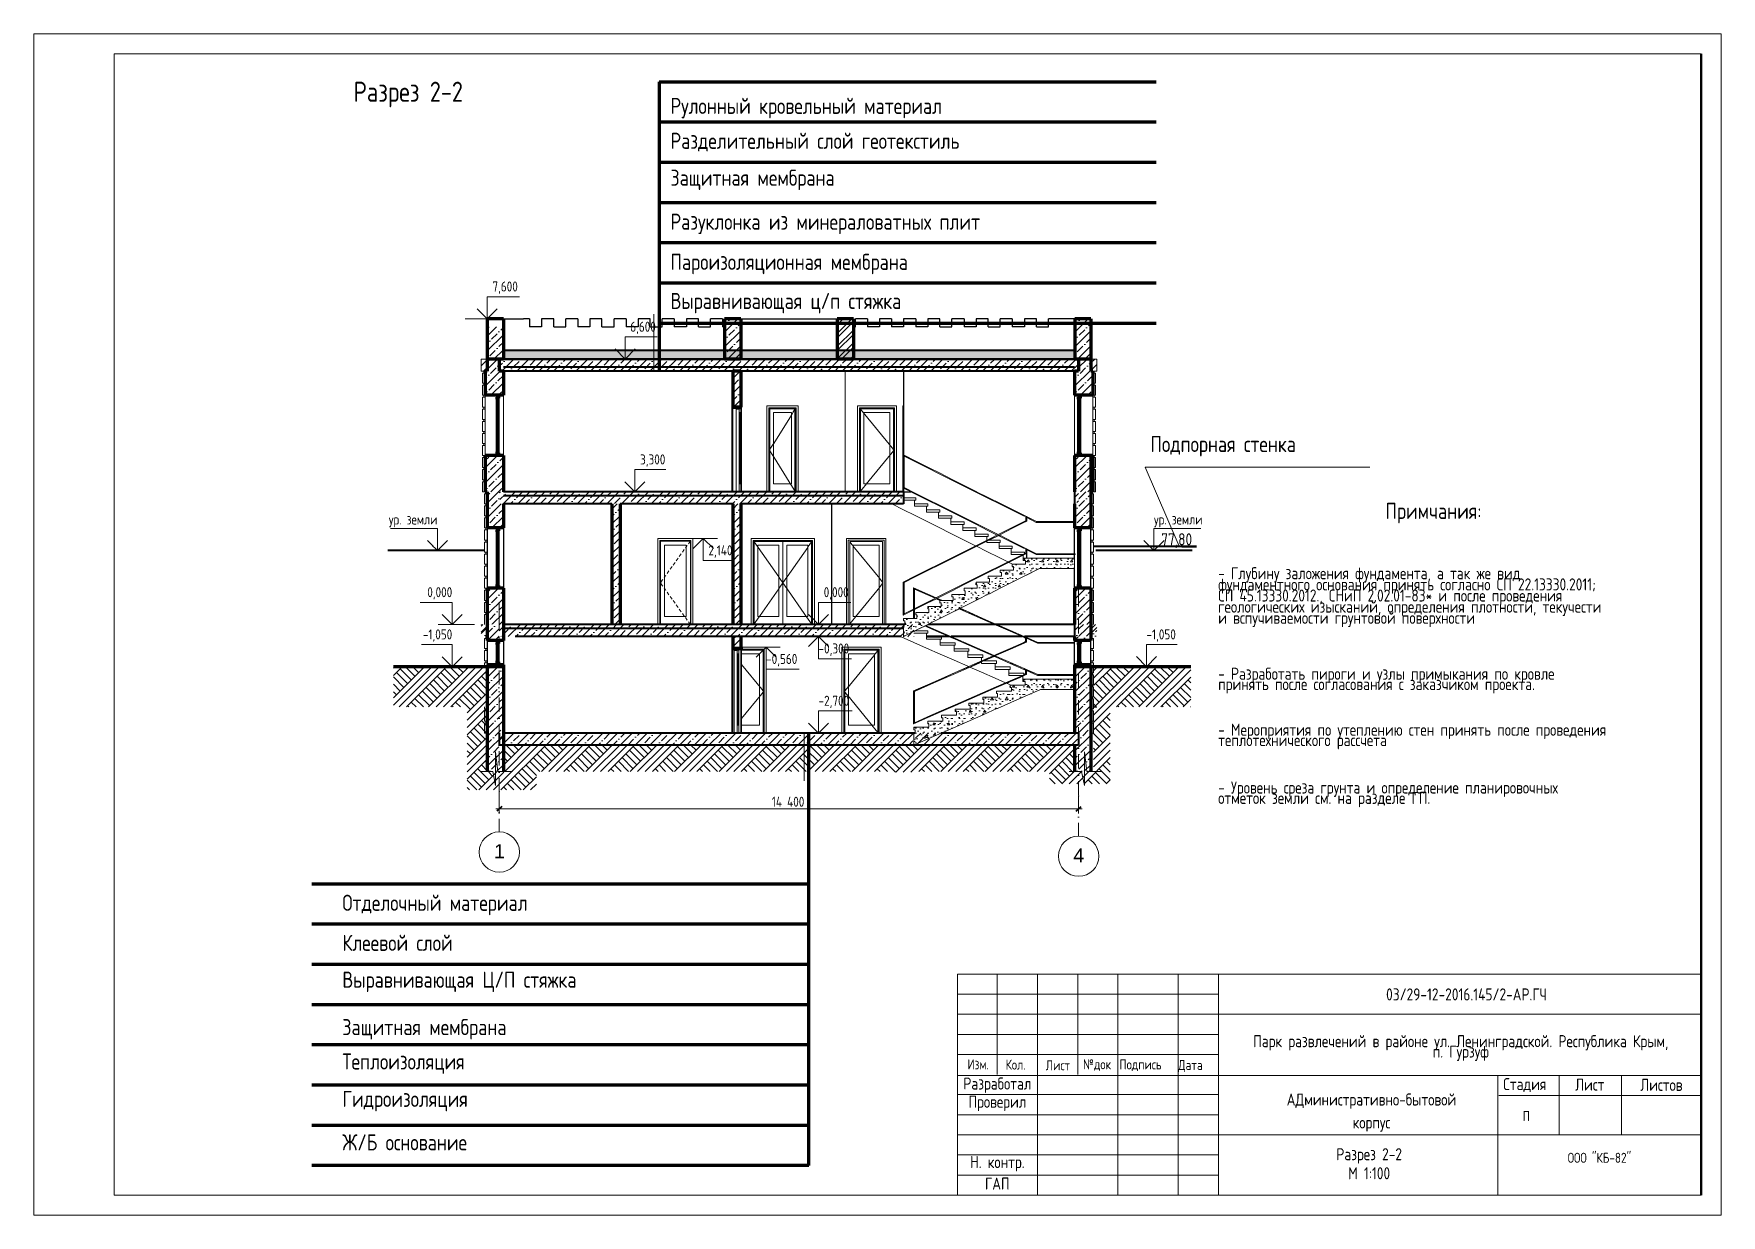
# Model space of a CAD drawing. Header units: feet. Extents: x -10410 to 374725, y -46422 to 88923.
# Drawn here: x 97893 to 139836, y -14688 to 14688 of the extents above; entities that cross this region are included whole.
import ezdxf
from ezdxf.enums import TextEntityAlignment as Align

# ---------------------------------------------------------------- set-up
doc = ezdxf.new("R2010")
doc.units = ezdxf.units.FT
doc.header["$MEASUREMENT"] = 0
doc.set_wipeout_variables(frame=1)
doc.linetypes.add('Wipeout_Contour', pattern=[1000, 0, -1000])
doc.linetypes.add('Штрихпунктирная', pattern=[670.277762, 352.777767, -176.388884, 0, -141.111112])
for name, color, linetype, lineweight in [('00_Ном._пера__120', 7, 'Continuous', 5), ('0_Ном._пера__120', 7, 'Continuous', 5), ('0_Ном._пера__241', 7, 'Continuous', 50), ('82323000_Ном._пера__1', 7, 'Continuous', 20), ('82323000_Ном._пера__120', 7, 'Continuous', 5), ('Интерьер - Мебель_Ном._пера__1', 7, 'Continuous', 20), ('Интерьер - Мебель_Ном._пера__7', 7, 'Continuous', 20), ('Конструктив - Лестница_Ном._пера__120', 7, 'Continuous', 5), ('Конструктив - Лестницы_Ном._пера__1', 7, 'Continuous', 20), ('Конструктив - Перекрытия_Ном._пера__1', 7, 'Continuous', 20), ('Конструктив - Перекрытия_Ном._пера__120', 7, 'Continuous', 5), ('Конструктив - Перекрытия_Ном._пера__21', 7, 'Continuous', 40), ('Конструктив - Стены Несущие_Ном._пера__1', 7, 'Continuous', 20), ('Конструктив - Стены Несущие_Ном._пера__120', 7, 'Continuous', 5), ('Конструктив - Стены Несущие_Ном._пера__19', 255, 'Continuous', 0), ('Конструктив - Стены Несущие_Ном._пера__21', 7, 'Continuous', 40), ('Конструктив - Стены Несущие_Ном._пера__47', 7, 'Continuous', 80), ('Конструктив - Стены Несущие_Ном._пера__74', 255, 'Continuous', 0), ('Маркер - Оси_Ном._пера__1', 7, 'Continuous', 20), ('Местность - Рельеф_Ном._пера__1', 7, 'Continuous', 20), ('Местность - Рельеф_Ном._пера__21', 7, 'Continuous', 40), ('Местность - Рельеф_Ном._пера__41', 7, 'Continuous', 80), ('Размер - Общий_Ном._пера__120', 7, 'Continuous', 5), ('Размер - Общий_Ном._пера__21', 7, 'Continuous', 40), ('Элемент Модели - Оси_Ном._пера__1', 7, 'Continuous', 20), ('Элемент Модели - Оси_Ном._пера__20', 1, 'Continuous', 0)]:
    doc.layers.add(name, color=color, linetype=linetype, lineweight=lineweight)
for name, color, linetype in [('Интерьер - Мебель', 7, 'Continuous'), ('Конструктив - Лестницы', 7, 'Continuous'), ('Конструктив - Перекрытия', 7, 'Continuous'), ('Конструктив - Стены Несущие', 7, 'Continuous'), ('Местность - Рельеф', 7, 'Continuous'), ('Размер - Общий', 7, 'Continuous')]:
    doc.layers.add(name, color=color, linetype=linetype)
for name, color, linetype, lineweight, true_color in [('Конструктив - Лестницы_Ном._пера__111', 7, 'Continuous', 5, 0xccccff), ('Конструктив - Перекрытия_Ном._пера__170', 7, 'Continuous', 5, 0x9f9f00), ('Конструктив - Стены Несущие_Ном._пера__170', 7, 'Continuous', 5, 0x9f9f00), ('Конструктив - Стены Несущие_Ном._пера__87', 7, 'Continuous', 25, 0x6a6a6a), ('Местность - Рельеф_Ном._пера__118', 7, 'Continuous', 5, 0x573938), ('Местность - Рельеф_Ном._пера__28', 7, 'Continuous', 40, 0xa80f02), ('Местность - Рельеф_Ном._пера__93', 7, 'Continuous', 25, 0xa2a233), ('Элемент Модели - Оси_Ном._пера__94', 7, 'Continuous', 5, 0xdc4f00)]:
    doc.layers.add(name, color=color, linetype=linetype, lineweight=lineweight, true_color=true_color)
doc.styles.add('СГЕНЕРИР_СТИЛЬ_1', font='arial.ttf')
doc.styles.add('СГЕНЕРИР_СТИЛЬ_2', font='CS_Gost2304.shx')
doc.styles.add('СГЕНЕРИР_СТИЛЬ_3', font='CS_Gost2304.shx')
doc.dimstyles.new('СГЕНЕРИР_СТИЛЬ__1', dxfattribs={"dimtxt": 250, "dimasz": 114, "dimexe": 0.18, "dimexo": 0, "dimgap": 0.09, "dimtad": 1, "dimtih": 1, "dimtoh": 1, "dimdec": 0, "dimzin": 0, "dimdsep": 46, "dimtxsty": 'СГЕНЕРИР_СТИЛЬ_2', "dimblk": 'ARROWHEAD_6', "dimblk1": 'ARROWHEAD_6', "dimblk2": 'ARROWHEAD_6', "dimcen": 0.09, "dimclrd": 7, "dimclre": 7, "dimclrt": 7, "dimazin": 0, "dimtfac": 1, "dimtdec": 4, "dimtmove": 0, "dimatfit": 3, "dimfxl": 1, "dimtolj": 1, "dimtzin": 0, "dimarcsym": 0})
pattern_1 = [(45, (0, 0), (-183.84776, 183.84776), []), (45, (-91.92, 91.92), (-183.84776, 183.84776), [195, -65, 0, -65])]
pattern_2 = [(0, (0, 0), (0, 623.5383), [60, -300]), (0, (180, 311.8), (0, 623.5383), [60, -300]), (60, (0, 0), (-540, 311.7692), [60, -300]), (60, (360, 0), (-540, 311.7692), [60, -300]), (120, (60, 0), (540, 311.7692), [60, -300]), (120, (420, 0), (540, 311.7692), [60, -300]), (0, (0, 60), (0, 120), [0, -120, 0, -180]), (45, (60, 60), (-84.85282, 84.85282), [0, -90, 0, -150.00001])]

msp = doc.modelspace()

# ---------------------------------------------------------------- texts
at = {"layer": 'Маркер - Оси_Ном._пера__1', "linetype": 'Continuous', "insert": (107200.43316, 13177.68912), "char_height": 500, "width": 5575.016688, "attachment_point": 5, "style": 'СГЕНЕРИР_СТИЛЬ_3'}
msp.add_mtext('\\A1;{\\FCS_Gost2304.shx;Разрез 2-2\\P\\FCS_Gost2304.shx;}', dxfattribs=at)
at = {"layer": 'Маркер - Оси_Ном._пера__1', "linetype": 'Continuous'}
for s, insert, char_height, attachment_point, style in [('\\A1;{\\FCS_Gost2304.shx;Рулонный кровельный материал}', (113719.60721, 12839.17201), 400, 4, 'СГЕНЕРИР_СТИЛЬ_2'), ('\\A1;{\\FCS_Gost2304.shx;Разделительный слой геотекстиль}', (113719.60721, 11993.47396), 400, 4, 'СГЕНЕРИР_СТИЛЬ_2'), ('\\A1;{\\FCS_Gost2304.shx;Защитная мембрана}', (113719.60721, 11054.09754), 400, 4, 'СГЕНЕРИР_СТИЛЬ_2'), ('\\A1;{\\FCS_Gost2304.shx;Разуклонка из минераловатных плит}', (113719.60721, 9960.01963), 400, 4, 'СГЕНЕРИР_СТИЛЬ_2'), ('\\A1;{\\FCS_Gost2304.shx;Пароизоляционная мембрана}', (113719.60721, 8961.91348), 400, 4, 'СГЕНЕРИР_СТИЛЬ_2'), ('\\A1;{\\FCS_Gost2304.shx;Подпорная стенка}', (125649.68284, 4432.59121), 400, 4, 'СГЕНЕРИР_СТИЛЬ_2'), ('\\A1;{\\FCS_Gost2304.shx;Примчания:}', (132683.97872, 2770.11969), 400, 5, 'СГЕНЕРИР_СТИЛЬ_3'), ('\\A1;{\\FCS_Gost2304.shx;Отделочный материал}', (105563.10831, -6973.52162), 400, 4, 'СГЕНЕРИР_СТИЛЬ_2'), ('\\A1;{\\FCS_Gost2304.shx;Клеевой слой}', (105563.10831, -7914.90051), 400, 4, 'СГЕНЕРИР_СТИЛЬ_2'), ('\\A1;{\\FCS_Gost2304.shx;Выравнивающая Ц/П стяжка}', (105563.10831, -8885.63766), 400, 4, 'СГЕНЕРИР_СТИЛЬ_2'), ('\\A1;{\\FCS_Gost2304.shx;03/29-12-2016.145/2-АР.ГЧ}', (133502.63542, -9197.01119), 300, 5, 'СГЕНЕРИР_СТИЛЬ_2'), ('\\A1;{\\FCS_Gost2304.shx;Защитная мембрана}', (105563.10831, -10063.81184), 400, 4, 'СГЕНЕРИР_СТИЛЬ_2'), ('\\A1;{\\pt7750.22;\\FCS_Gost2304.shx;Теплоизоляция}', (105563.10831, -10918.53372), 400, 4, 'СГЕНЕРИР_СТИЛЬ_2'), ('\\A1;{\\FCS_Gost2304.shx;Изм.}', (121367.89849, -10936.2095), 250, 5, 'СГЕНЕРИР_СТИЛЬ_2'), ('\\A1;{\\FCS_Gost2304.shx;Кол.}', (122296.68912, -10942.3995), 250, 5, 'СГЕНЕРИР_СТИЛЬ_2'), ('\\A1;{\\FCS_Gost2304.shx;Лист}', (123348.5214, -10957.88108), 250, 5, 'СГЕНЕРИР_СТИЛЬ_2'), ('\\A1;{\\FCS_Gost2304.shx;№док}', (124321.11488, -10953.14315), 250, 5, 'СГЕНЕРИР_СТИЛЬ_2'), ('\\A1;{\\FCS_Gost2304.shx;Подпись}', (124877.86045, -10957.88108), 250, 4, 'СГЕНЕРИР_СТИЛЬ_2'), ('\\A1;{\\FCS_Gost2304.shx;Дата}', (126339.77252, -10976.67423), 250, 4, 'СГЕНЕРИР_СТИЛЬ_2'), ('\\A1;{\\FCS_Gost2304.shx;Разработал}', (121842.83523, -11453.86832), 300, 5, 'СГЕНЕРИР_СТИЛЬ_2'), ('\\A1;{\\FCS_Gost2304.shx;Стадия}', (134953.60152, -11451.10243), 300, 5, 'СГЕНЕРИР_СТИЛЬ_2'), ('\\A1;{\\FCS_Gost2304.shx;Лист}', (136569.3739, -11439.14133), 300, 5, 'СГЕНЕРИР_СТИЛЬ_2'), ('\\A1;{\\FCS_Gost2304.shx;Листов}', (138349.31692, -11445.35215), 300, 5, 'СГЕНЕРИР_СТИЛЬ_2'), ('\\A1;{\\FCS_Gost2304.shx;Гидроизоляция}', (105563.10831, -11848.88632), 400, 4, 'СГЕНЕРИР_СТИЛЬ_2'), ('\\A1;{\\FCS_Gost2304.shx;Проверил}', (121842.83523, -11905.95145), 300, 5, 'СГЕНЕРИР_СТИЛЬ_2'), ('\\A1;{\\FCS_Gost2304.shx;П}', (134991.35493, -12219.99564), 250, 5, 'СГЕНЕРИР_СТИЛЬ_2'), ('\\A1;{\\FCS_Gost2304.shx;Ж/Б основание}', (105563.10831, -12874.33188), 400, 4, 'СГЕНЕРИР_СТИЛЬ_2'), ('\\A1;{\\FCS_Gost2304.shx;Н. контр.}', (121842.83523, -13405.95145), 300, 5, 'СГЕНЕРИР_СТИЛЬ_2'), ('\\A1;{\\FCS_Gost2304.shx;ООО "КБ-82"}', (136808.92843, -13259.5502), 250, 5, 'СГЕНЕРИР_СТИЛЬ_2'), ('\\A1;{\\FCS_Gost2304.shx;ГАП}', (121842.83523, -13900.90599), 300, 5, 'СГЕНЕРИР_СТИЛЬ_2')]:
    msp.add_mtext(s, dxfattribs=dict(at, insert=insert, char_height=char_height, attachment_point=attachment_point, style=style))
at = {"layer": 'Маркер - Оси_Ном._пера__1', "linetype": 'Continuous', "char_height": 300, "style": 'СГЕНЕРИР_СТИЛЬ_2'}
for s, insert, width, attachment_point, line_spacing_factor in [('\\A1;{\\FCS_Gost2304.shx;- Глубину заложения фундамента, а так же вид фундаментного основания принять согласно СП 22.13330.2011; СП 45.13330.2012., СНиП 2.02.01-83* и после проведения геологических изысканий, определения плотности, текучести и вспучиваемости грунтовой поверхности}', (127332.48078, 679.91427), 9648.986207, 4, 0.553722), ('\\A1;{\\FCS_Gost2304.shx;- Разработать пироги и узлы примыкания по кровле принять после согласования с заказчиком проекта.}', (127332.48078, -1393.07498), 9648.986207, 4, 0.516693), ('\\A1;{\\FCS_Gost2304.shx;- Мероприятия по утеплению стен принять после проведения теплотехнического рассчета}', (127332.48078, -2786.01498), 9648.986207, 4, 0.516816), ('\\A1;{\\FCS_Gost2304.shx;- Уровень среза грунта и определение планировочных отметок земли см. на разделе ГП.}', (127332.48078, -4223.39749), 9648.986207, 4, 0.516693), ('\\A1;{\\FCS_Gost2304.shx;Парк развлечений в районе ул. Ленинградской. Республика Крым, \\P\\FCS_Gost2304.shx;п. Гурзуф}', (133362.63541, -10529.72455), 11311.0728567, 5, 0.516693), ('\\A1;{\\FCS_Gost2304.shx;АДминистративно-бытовой корпус}', (131141.69714, -12136.08185), 4607.6934986, 5, 1.139351), ('\\A1;{\\FCS_Gost2304.shx;Разрез 2-2\\P\\FCS_Gost2304.shx;М 1:100}', (131084.76342, -13407.08668), 5575.016688, 5, 0.945455)]:
    msp.add_mtext(s, dxfattribs=dict(at, insert=insert, width=width, attachment_point=attachment_point, line_spacing_factor=line_spacing_factor))
at = {"layer": 'Элемент Модели - Оси_Ном._пера__1', "linetype": 'Continuous', "char_height": 350, "attachment_point": 7, "style": 'СГЕНЕРИР_СТИЛЬ_1'}
for s, insert in [('\\A1;{\\fArial|b0|i0|c204|p38;1}', (109331.64943, -5812.06011)), ('\\A1;{\\fArial|b0|i0|c204|p38;4}', (123731.64943, -5915.08063))]:
    msp.add_mtext(s, dxfattribs=dict(at, insert=insert))

# ---------------------------------------------------------------- blocks, each defined once
blk = doc.blocks.new('Отметка высоты 18')
at = {"layer": 'Интерьер - Мебель_Ном._пера__1', "linetype": 'Continuous'}
for p, q in [((0, 0), (0, 550)), ((0, 550), (766, 550)), ((0, 0), (-550, 0)), ((0, 0), (-250, 250)), ((0, 0), (250, 250)), ((0, 0), (350, 0))]:
    blk.add_line(p, q, dxfattribs=at)
at = {"layer": 'Интерьер - Мебель_Ном._пера__1', "style": 'СГЕНЕРИР_СТИЛЬ_2'}
blk.add_attdef('ac_toplevel', text='', height=250, dxfattribs=at).set_placement((0, 603), align=Align.BOTTOM_LEFT)
blk = doc.blocks.new('Отметка высоты 18_2')
at = {"layer": 'Интерьер - Мебель_Ном._пера__1', "linetype": 'Continuous'}
for p, q in [((0, 0), (0, 550)), ((0, 550), (1168, 550)), ((0, 0), (-550, 0)), ((0, 0), (-250, 250)), ((0, 0), (250, 250)), ((0, 0), (350, 0))]:
    blk.add_line(p, q, dxfattribs=at)
at = {"layer": 'Интерьер - Мебель_Ном._пера__1', "style": 'СГЕНЕРИР_СТИЛЬ_2'}
blk.add_attdef('c1', text='', height=250, dxfattribs=at).set_placement((0, 570), align=Align.BOTTOM_LEFT)
blk = doc.blocks.new('Отметка высоты 18_3')
at = {"layer": 'Интерьер - Мебель_Ном._пера__1', "linetype": 'Continuous'}
for p, q in [((0, 0), (0, 550)), ((0, 550), (800, 550)), ((0, 0), (-550, 0)), ((0, 0), (-250, 250)), ((0, 0), (250, 250)), ((0, 0), (350, 0))]:
    blk.add_line(p, q, dxfattribs=at)
at = {"layer": 'Интерьер - Мебель_Ном._пера__1', "style": 'СГЕНЕРИР_СТИЛЬ_2'}
blk.add_attdef('ac_toplevel', text='', height=250, dxfattribs=at).set_placement((0, 603), align=Align.BOTTOM_LEFT)
blk = doc.blocks.new('Отметка высоты 18_6')
at = {"layer": 'Интерьер - Мебель_Ном._пера__1', "linetype": 'Continuous'}
for p, q in [((0, 0), (0, 550)), ((0, 550), (836, 550)), ((0, 0), (-550, 0)), ((0, 0), (-250, 250)), ((0, 0), (250, 250)), ((0, 0), (350, 0))]:
    blk.add_line(p, q, dxfattribs=at)
at = {"layer": 'Интерьер - Мебель_Ном._пера__1', "style": 'СГЕНЕРИР_СТИЛЬ_2'}
blk.add_attdef('ac_toplevel', text='', height=250, dxfattribs=at).set_placement((0, 603), align=Align.BOTTOM_LEFT)
blk = doc.blocks.new('Отметка высоты 18_7')
at = {"layer": 'Интерьер - Мебель_Ном._пера__1', "linetype": 'Continuous'}
for p, q in [((0, 0), (-550, 0)), ((0, 0), (-250, -250)), ((0, 0), (0, -550)), ((0, 0), (350, 0)), ((0, 0), (250, -250)), ((0, -550), (819, -550))]:
    blk.add_line(p, q, dxfattribs=at)
at = {"layer": 'Интерьер - Мебель_Ном._пера__1', "style": 'СГЕНЕРИР_СТИЛЬ_2'}
blk.add_attdef('ac_toplevel', text='', height=250, dxfattribs=at).set_placement((0, -497), align=Align.BOTTOM_LEFT)
blk = doc.blocks.new('Отметка высоты 18_10')
at = {"layer": 'Интерьер - Мебель_Ном._пера__1', "linetype": 'Continuous'}
for p, q in [((0, 0), (-550, 0)), ((0, 0), (-250, -250)), ((0, 0), (0, -550)), ((0, 0), (350, 0)), ((0, 0), (250, -250)), ((0, -550), (747, -550))]:
    blk.add_line(p, q, dxfattribs=at)
at = {"layer": 'Интерьер - Мебель_Ном._пера__1', "style": 'СГЕНЕРИР_СТИЛЬ_2'}
blk.add_attdef('ac_toplevel', text='', height=250, dxfattribs=at).set_placement((0, -497), align=Align.BOTTOM_LEFT)
blk = doc.blocks.new('*D567')
at = {"layer": 'Размер - Общий_Ном._пера__120', "linetype": 'Continuous', "transparency": 16777216}
for p, q in [((109374, -4582), (109464, -4582)), ((109464, -4695), (109464, -4470)), ((109464, -4582), (123864, -4582)), ((123864, -4695), (123864, -4470)), ((123864, -4582), (123954, -4582))]:
    blk.add_line(p, q, dxfattribs=at)
at = {"layer": 'Размер - Общий_Ном._пера__21', "linetype": 'Continuous', "transparency": 16777216}
for p, q in [((109524, -4522), (109404, -4642)), ((123804, -4642), (123924, -4522))]:
    blk.add_line(p, q, dxfattribs=at)
at = {"layer": 'Размер - Общий_Ном._пера__120', "transparency": 16777216, "insert": (116238, -4532), "char_height": 250, "attachment_point": 7, "style": 'СГЕНЕРИР_СТИЛЬ_2'}
blk.add_mtext('\\A1;{\\FCS_Gost2304.shx|c204;14\xa0400}', dxfattribs=at)
blk = doc.blocks.new('ARROWHEAD_6')
at = {"color": 0, "linetype": 'Continuous', "lineweight": 0}
for p, q in [((0, 0), (-1, 0)), ((-0.5, -0.5), (0.5, 0.5))]:
    blk.add_line(p, q, dxfattribs=at)

# ---------------------------------------------------------------- linework, layer by layer
at = {"layer": '00_Ном._пера__120', "linetype": 'Continuous'}
for p, q in [((127339.09191, -9191.0657), (120843.51584, -9191.0657)), ((127339.09191, -9690.7254), (120843.51584, -9690.7254)), ((127339.09191, -10190.3851), (120843.51584, -10190.3851)), ((127339.09191, -11689.3642), (120843.51584, -11689.3642)), ((127339.09191, -12189.02389), (120843.51584, -12189.02389)), ((127339.09191, -12688.68359), (120843.51584, -12688.68359)), ((127339.09191, -13188.34329), (120843.51584, -13188.34329)), ((127339.09191, -13688.00299), (120843.51584, -13688.00299))]:
    msp.add_line(p, q, dxfattribs=at)
at = {"layer": '0_Ном._пера__120', "linetype": 'Continuous'}
for p, q in [((121842.83523, -11189.7045), (121842.83523, -8691.40601)), ((122842.15463, -14187.66269), (122842.15463, -8691.40601)), ((123841.47403, -11189.7045), (123841.47403, -8691.40601)), ((124840.79342, -14187.66269), (124840.79342, -8691.40601)), ((126339.77252, -14187.66269), (126339.77252, -8691.40601)), ((127339.09191, -14187.66269), (127339.09191, -8691.40601)), ((127339.09191, -9690.7254), (139320.51381, -9690.7254)), ((127339.09191, -10690.0448), (120843.51584, -10690.0448)), ((120848.81469, -11210.5609), (139336.22352, -11210.5609)), ((134281.63333, -11210.5609), (134281.63333, -14187.66269)), ((135806.54732, -12688.68359), (135806.54732, -11210.5609)), ((137359.56853, -12688.68359), (137359.56853, -11210.5609)), ((134307.56822, -11710.2206), (139336.22352, -11710.2206)), ((127339.09191, -12688.68359), (139336.22352, -12688.68359))]:
    msp.add_line(p, q, dxfattribs=at)
at = {"layer": '0_Ном._пера__120', "linetype": 'Continuous', "flags": 128}
msp.add_lwpolyline([(120848.81469, -14187.66269), (139336.22352, -14187.66269), (139336.22352, -8691.40601), (120848.81469, -8691.40601)], close=True, dxfattribs=at)
msp.add_lwpolyline([(120848.81469, -14187.66269), (139336.22352, -14187.66269), (139336.22352, -8691.40601), (120848.81469, -8691.40601)], close=True, dxfattribs=at)
at = {"layer": '0_Ном._пера__241', "linetype": 'Continuous'}
msp.add_line((139336.22352, -14187.66269), (139336.22352, 14187.66269), dxfattribs=at)
at = {"layer": '82323000_Ном._пера__1', "linetype": 'Continuous'}
for p, q in [((139836.22352, 14687.66269), (97892.67541, 14687.66269)), ((97892.67541, 14687.66269), (97892.67541, -14687.66269)), ((139336.22352, 14187.66269), (99892.67541, 14187.66269))]:
    msp.add_line(p, q, dxfattribs=at)
at = {"layer": '82323000_Ном._пера__120', "linetype": 'Continuous'}
for p, q in [((99892.67541, 14187.66269), (99892.67541, -14187.66269)), ((139336.22352, -13831.55953), (139336.22352, 14187.66269)), ((99892.67541, -14187.66269), (139336.22352, -14187.66269)), ((139836.22352, -14687.66269), (97892.67541, -14687.66269))]:
    msp.add_line(p, q, dxfattribs=at)
at = {"layer": 'Конструктив - Лестница_Ном._пера__120', "linetype": 'Continuous'}
msp.add_line((139836.22352, 14687.66269), (139836.22352, -14687.66269), dxfattribs=at)
at = {"layer": 'Конструктив - Стены Несущие_Ном._пера__47', "linetype": 'Continuous'}
msp.add_line((123864.44947, 6300), (123764.44947, 6300), dxfattribs=at)
at = {"layer": 'Местность - Рельеф_Ном._пера__1', "linetype": 'Continuous'}
msp.add_line((125521.50002, 3912.18436), (131104.75231, 3912.18436), dxfattribs=at)
at = {"layer": 'Местность - Рельеф_Ном._пера__41', "linetype": 'Continuous'}
for p, q in [((113434.71098, 13495.90048), (125788.80833, 13495.90048)), ((113434.71098, 12495.90048), (125788.80833, 12495.90048)), ((113434.71098, 11495.90048), (125788.80833, 11495.90048)), ((113434.71098, 11495.90048), (125788.80833, 11495.90048)), ((113434.71098, 10495.90048), (125788.80833, 10495.90048)), ((113434.71098, 10495.90048), (125788.80833, 10495.90048)), ((113434.71098, 9495.90048), (125788.80833, 9495.90048)), ((113434.71098, 8495.90048), (125788.80833, 8495.90048)), ((117159.07739, -6452.76777), (104804.98004, -6452.76777)), ((117159.07739, -7452.76777), (104804.98004, -7452.76777)), ((117159.07739, -8452.76777), (104804.98004, -8452.76777)), ((117159.07739, -9452.76777), (104804.98004, -9452.76777)), ((117159.07739, -9452.76777), (104804.98004, -9452.76777)), ((117159.07739, -10452.76777), (104804.98004, -10452.76777)), ((117159.07739, -10452.76777), (104804.98004, -10452.76777)), ((117159.07739, -11452.76777), (104804.98004, -11452.76777)), ((117159.07739, -12452.76777), (104804.98004, -12452.76777)), ((117159.07739, -13452.76777), (104804.98004, -13452.76777))]:
    msp.add_line(p, q, dxfattribs=at)
at = {"layer": 'Элемент Модели - Оси_Ном._пера__20', "linetype": 'Continuous'}
for centre in [(109464.44947, -5657.06089), (123864.44947, -5760.08142)]:
    msp.add_circle(centre, 500, dxfattribs=at)

msp.set_redraw_order([(e.dxf.handle, doc.entitydb.next_handle()) for e in msp.query("TEXT MTEXT ATTDEF DIMENSION ARC_DIMENSION")])  # texts and dimensions are drawn at this point

# ---------------------------------------------------------------- wipeouts: each hides what was drawn before it
at = {"color": 254, "linetype": 'Wipeout_Contour', "lineweight": 0, "ltscale": 496800.958085}
msp.add_wipeout([(124234.44947, 300), (124234.44947, 550), (124164.44947, 550), (124164.44947, 300)], dxfattribs=at).dxf.layer = 'Интерьер - Мебель'
at = {"color": 254, "linetype": 'Wipeout_Contour', "lineweight": 0, "ltscale": 436589.195062}
msp.add_wipeout([(109129.44947, 250), (109164.44947, 250), (109164.44947, 300), (109129.44947, 300)], dxfattribs=at).dxf.layer = 'Интерьер - Мебель'
at = {"color": 254, "linetype": 'Wipeout_Contour', "lineweight": 0, "ltscale": 436639.585685}
msp.add_wipeout([(109094.44947, -2700), (109164.44947, -2700), (109164.44947, -2450), (109094.44947, -2450)], dxfattribs=at).dxf.layer = 'Интерьер - Мебель'
at = {"color": 254, "linetype": 'Wipeout_Contour', "lineweight": 0, "ltscale": 496904.811729}
msp.add_wipeout([(124234.44947, -2700), (124234.44947, -2450), (124164.44947, -2450), (124164.44947, -2700)], dxfattribs=at).dxf.layer = 'Интерьер - Мебель'
at = {"color": 254, "linetype": 'Wipeout_Contour', "lineweight": 0, "ltscale": 4288538.334437685}
msp.add_wipeout([(110064.44939, 6599.99998), (115064.74001, 6599.99998), (115064.74001, 7400.00005), (115014.39958, 7400.00005), (115014.39958, 7600.00002), (114714.26377, 7600.00002), (114714.26377, 7400.00005), (114414.26371, 7400.00005), (114414.26371, 7600.00002), (114114.30085, 7600.00002), (114114.30085, 7400.00005), (113814.30099, 7400.00005), (113814.30099, 7600.00002), (113514.79677, 7600.00002), (113514.79677, 7400.00005), (113214.79652, 7400.00005), (113214.79652, 7600.00002), (112914.83365, 7600.00002), (112914.83365, 7400.00005), (112614.8338, 7400.00005), (112614.8338, 7600.00002), (112315.24674, 7600.00002), (112315.24674, 7400.00005), (112015.24668, 7400.00005), (112015.24668, 7600.00002), (111715.28382, 7600.00002), (111715.28382, 7400.00005), (111415.28377, 7400.00005), (111415.28377, 7600.00002), (111115.5088, 7600.00002), (111115.5088, 7400.00005), (110815.50875, 7400.00005), (110815.50875, 7600.00002), (110515.54589, 7600.00002), (110515.54589, 7400.00005), (110215.54603, 7400.00005), (110215.54603, 7600.00002), (110064.44939, 7600.00002)], dxfattribs=at).dxf.layer = 'Конструктив - Стены Несущие'
at = {"color": 254, "linetype": 'Wipeout_Contour', "lineweight": 0, "ltscale": 467525.701206}
msp.add_wipeout([(117864.24028, 7600), (115464.74007, 7600), (115464.74007, 6600), (117864.24028, 6600)], dxfattribs=at).dxf.layer = 'Конструктив - Стены Несущие'
at = {"color": 254, "linetype": 'Wipeout_Contour', "lineweight": 0, "ltscale": 4596093.329623688}
msp.add_wipeout([(118264.24034, 7400.00005), (118264.24034, 6599.99998), (123268.45996, 6599.99998), (123268.45996, 7600.00002), (123114.1143, 7600.00002), (123114.1143, 7400.00005), (122814.11425, 7400.00005), (122814.11425, 7600.00002), (122514.49669, 7600.00002), (122514.49669, 7400.00005), (122214.49664, 7400.00005), (122214.49664, 7600.00002), (121914.44346, 7600.00002), (121914.44346, 7400.00005), (121614.44341, 7400.00005), (121614.44341, 7600.00002), (121314.75876, 7600.00002), (121314.75876, 7400.00005), (121014.7587, 7400.00005), (121014.7587, 7600.00002), (120714.34488, 7600.00002), (120714.34488, 7400.00005), (120414.34482, 7400.00005), (120414.34482, 7600.00002), (120114.21629, 7600.00002), (120114.21629, 7400.00005), (119814.21624, 7400.00005), (119814.21624, 7600.00002), (119513.7788, 7600.00002), (119513.7788, 7400.00005), (119213.77875, 7400.00005), (119213.77875, 7600.00002), (118913.81589, 7600.00002), (118913.81589, 7400.00005), (118613.81603, 7400.00005), (118613.81603, 7600.00002), (118314.19906, 7600.00002), (118314.19906, 7400.00005)], dxfattribs=at).dxf.layer = 'Конструктив - Стены Несущие'
at = {"color": 254, "linetype": 'Wipeout_Contour', "lineweight": 0, "ltscale": 875579.07551}
msp.add_wipeout([(109114.44947, 5700), (109114.44947, 4200), (109414.44947, 4200), (109414.44947, 4245), (109389.44947, 4245), (109389.44947, 5655), (109414.44947, 5655), (109414.44947, 5700)], dxfattribs=at).dxf.layer = 'Конструктив - Стены Несущие'
at = {"color": 254, "linetype": 'Wipeout_Contour', "lineweight": 0, "ltscale": 991472.331199}
msp.add_wipeout([(123764.44947, 5700), (123764.44947, 4200), (123864.44947, 4200), (123864.44947, 4245), (123839.44947, 4245), (123839.44947, 5655), (123864.44947, 5655), (123864.44947, 5700)], dxfattribs=at).dxf.layer = 'Конструктив - Стены Несущие'
at = {"color": 254, "linetype": 'Wipeout_Contour', "lineweight": 0, "ltscale": 474013.160951}
msp.add_wipeout([(118425.20747, 5375), (118413.20748, 5386.99999), (118413.20748, 3300), (118425.20747, 3300)], dxfattribs=at).dxf.layer = 'Конструктив - Стены Несущие'
at = {"color": 254, "linetype": 'Wipeout_Contour', "lineweight": 0, "ltscale": 477458.732392}
msp.add_wipeout([(119275.20748, 3300), (119287.20747, 3300), (119287.20747, 5386.99999), (119275.20748, 5375)], dxfattribs=at).dxf.layer = 'Конструктив - Стены Несущие'
at = {"color": 254, "linetype": 'Wipeout_Contour', "lineweight": 0, "ltscale": 1163543.159675232}
msp.add_wipeout([(115464.74007, 2137.00004), (115483.74008, 2137.00004), (115483.74008, -0.00001), (115723.07922, -0.00001), (115723.07922, 2137.00004), (117297.07922, 2137.00004), (117297.07922, -0.00001), (117724.40899, -0.00001), (117724.40899, 3000.00006), (115464.74007, 2999.99997)], dxfattribs=at).dxf.layer = 'Конструктив - Стены Несущие'
at = {"color": 254, "linetype": 'Wipeout_Contour', "lineweight": 0, "ltscale": 657076.781323}
msp.add_wipeout([(109464.44947, 2400), (109464.44947, 2330), (109464.44947, 970), (109464.44947, 900), (109564.44947, 900), (109564.44947, 2400)], dxfattribs=at).dxf.layer = 'Конструктив - Стены Несущие'
at = {"color": 254, "linetype": 'Wipeout_Contour', "lineweight": 0, "ltscale": 2104814.820791314}
msp.add_wipeout([(123768.27631, 1740.76121), (123764.44947, 1740), (123764.44947, 900), (123864.44947, 900), (123864.44947, 945), (123839.44947, 945), (123839.44947, 2355), (123864.44947, 2355), (123864.44947, 2400), (123764.44947, 2400), (123764.44947, 1760), (123768.27631, 1759.23879), (123771.52054, 1757.07107), (123773.68825, 1753.82685), (123774.44947, 1750), (123773.68825, 1746.17315), (123771.52054, 1742.92893)], dxfattribs=at).dxf.layer = 'Конструктив - Стены Несущие'
at = {"color": 254, "linetype": 'Wipeout_Contour', "lineweight": 0, "ltscale": 795464.175017}
msp.add_wipeout([(109564.44943, -2700), (115245.74003, -2700), (115245.74003, -612.99998), (115245.74003, -563.00004), (115264.74007, -563.00004), (115264.74007, -300.00001), (109564.44943, -300.00001)], dxfattribs=at).dxf.layer = 'Конструктив - Стены Несущие'
at = {"color": 254, "linetype": 'Wipeout_Contour', "lineweight": 0, "ltscale": 5434861.625611151}
msp.add_wipeout([(119282.26485, -2700.00003), (119801.11642, -2700.00003), (119801.11642, -2616.53099), (119771.11644, -2616.53099), (119771.11644, -2556.53103), (120142.78662, -2556.53103), (120142.78662, -2466.53101), (120112.78644, -2466.53101), (120112.78644, -2406.53104), (120484.44647, -2406.53104), (120484.44647, -2316.53103), (120454.44648, -2316.53103), (120454.44648, -2256.53099), (120826.1164, -2256.53099), (120826.1164, -2166.53105), (120796.11648, -2166.53105), (120796.11648, -2106.53108), (121167.78646, -2106.53108), (121167.78646, -2016.531), (121137.78648, -2016.53106), (121137.78648, -1956.53103), (121509.44644, -1956.53103), (121509.44651, -1866.53108), (121479.44646, -1866.53108), (121479.44646, -1806.53105), (121851.11644, -1806.53105), (121851.11644, -1716.53103), (121821.11646, -1716.53103), (121821.11646, -1656.53107), (122192.78644, -1656.53107), (122192.78644, -1566.53105), (122162.78646, -1566.53105), (122162.78646, -1506.53102), (122181.9186, -1506.53102), (122070.8997, -1457.79148), (119761.11653, -2471.84254), (119761.11653, -1649.99996), (121134.91245, -1046.87019), (120424.4465, -734.96107), (120082.78639, -584.96102), (119771.11644, -448.13112), (119448.59648, -306.53109), (119771.1165, -306.53109), (119771.1165, -299.99999), (119282.26485, -299.99999)], dxfattribs=at).dxf.layer = 'Конструктив - Стены Несущие'
at = {"color": 254, "linetype": 'Wipeout_Contour', "lineweight": 0, "ltscale": 464230.761378}
msp.add_wipeout([(116035.1612, -2700), (116047.16119, -2700), (116047.16119, -613.00001), (116035.1612, -625)], dxfattribs=at).dxf.layer = 'Конструктив - Стены Несущие'
at = {"color": 254, "linetype": 'Wipeout_Contour', "lineweight": 0, "ltscale": 472203.722284}
msp.add_wipeout([(118040.68051, -625), (118028.68052, -613.00001), (118028.68052, -2700), (118040.68051, -2700)], dxfattribs=at).dxf.layer = 'Конструктив - Стены Несущие'
at = {"color": 254, "linetype": 'Wipeout_Contour', "lineweight": 0, "ltscale": 475651.251126}
msp.add_wipeout([(118890.68051, -625), (118890.68051, -2700), (118902.6805, -2700), (118902.6805, -613.00001)], dxfattribs=at).dxf.layer = 'Конструктив - Стены Несущие'
at = {"color": 254, "linetype": 'Wipeout_Contour', "lineweight": 0, "ltscale": 495616.561165}
msp.add_wipeout([(123889.44947, -930), (123914.44947, -930), (123914.44947, -470), (123889.44947, -470)], dxfattribs=at).dxf.layer = 'Конструктив - Стены Несущие'
at = {"color": 254, "linetype": 'Wipeout_Contour', "lineweight": 0, "ltscale": 1987862.70425635}
msp.add_wipeout([(124199.44947, -1800), (124199.44947, -1850), (124234.44947, -1850), (124234.44947, -2050), (124314.44941, -2050), (124314.44941, -1050), (124234.44947, -1050), (124234.44947, -1200), (124199.44947, -1200), (124199.44947, -1250), (124234.44947, -1250), (124234.44947, -1500), (124199.44947, -1500), (124199.44947, -1549.99999), (124234.44947, -1549.99999), (124234.44947, -1800)], dxfattribs=at).dxf.layer = 'Местность - Рельеф'

# ---------------------------------------------------------------- next in the draw order: hatches: boundary and pattern name
at = {"layer": 'Конструктив - Стены Несущие_Ном._пера__120', "linetype": 'Continuous'}
h = msp.add_hatch(dxfattribs=at)
h.set_pattern_fill('ЖЕЛЕЗОБЕТОН', color=256, style=0, pattern_type=2)
h.set_pattern_definition([(45, (115264.74, 7100), (-183.85, 183.85), []), (45, (115172.82, 7191.92), (-183.85, 183.85), [195, -65, 0, -65])])
h.paths.add_polyline_path([(115464.74007, 6600), (115464.74007, 7600), (115064.74007, 7600), (115064.74007, 6600)])

# ---------------------------------------------------------------- next in the draw order: linework, layer by layer
at = {"layer": 'Конструктив - Стены Несущие_Ном._пера__47', "linetype": 'Continuous'}
for p, q in [((115064.74007, 7600), (115064.74007, 6600)), ((115464.74007, 7600), (115064.74007, 7600)), ((115464.74007, 7600), (115464.74007, 6600)), ((115464.74007, 6600), (115064.74007, 6600))]:
    msp.add_line(p, q, dxfattribs=at)
at = {"layer": 'Конструктив - Стены Несущие_Ном._пера__87', "linetype": 'Continuous'}
for p, q in [((110815.50881, 7600), (110515.54594, 7600)), ((110515.54594, 7600), (110515.54594, 7400)), ((110815.50881, 7400), (110815.50881, 7600)), ((111415.28378, 7600), (111115.50881, 7600)), ((111115.50881, 7400), (111115.50881, 7600)), ((111415.28378, 7600), (111415.28378, 7400)), ((112015.24665, 7600), (111715.28378, 7600)), ((111715.28378, 7600), (111715.28378, 7400)), ((112015.24665, 7400), (112015.24665, 7600)), ((112614.83373, 7600), (112315.24665, 7600)), ((112315.24665, 7400), (112315.24665, 7600)), ((112614.83373, 7600), (112614.83373, 7400)), ((113214.79659, 7600), (112914.83373, 7600)), ((112914.83373, 7600), (112914.83373, 7400)), ((113214.79659, 7400), (113214.79659, 7600)), ((113814.30086, 7600), (113514.79659, 7600)), ((113514.79659, 7400), (113514.79659, 7600)), ((113814.30086, 7600), (113814.30086, 7400)), ((114414.26373, 7600), (114114.30086, 7600)), ((114114.30086, 7600), (114114.30086, 7400)), ((114414.26373, 7400), (114414.26373, 7600)), ((115014.39964, 7600), (114714.26373, 7600)), ((114714.26373, 7400), (114714.26373, 7600)), ((115014.39964, 7600), (115014.39964, 7400)), ((118613.81591, 7600), (118613.81591, 7400)), ((119213.77877, 7600), (118913.81591, 7600)), ((118913.81591, 7600), (118913.81591, 7400)), ((119213.77877, 7600), (119213.77877, 7400)), ((119814.2162, 7600), (119513.77877, 7600)), ((119513.77877, 7600), (119513.77877, 7400)), ((119814.2162, 7600), (119814.2162, 7400)), ((120414.34487, 7600), (120114.2162, 7600)), ((120114.2162, 7600), (120114.2162, 7400)), ((120414.34487, 7400), (120414.34487, 7600)), ((121014.75872, 7600), (120714.34487, 7600)), ((120714.34487, 7400), (120714.34487, 7600)), ((121014.75872, 7600), (121014.75872, 7400)), ((121614.44346, 7600), (121314.75872, 7600)), ((121314.75872, 7600), (121314.75872, 7400)), ((121614.44346, 7400), (121614.44346, 7600)), ((122214.49656, 7600), (121914.44346, 7600)), ((121914.44346, 7400), (121914.44346, 7600)), ((122214.49656, 7600), (122214.49656, 7400)), ((122814.11429, 7600), (122514.49656, 7600)), ((122514.49656, 7600), (122514.49656, 7400)), ((122814.11429, 7400), (122814.11429, 7600)), ((110815.50881, 7400), (111115.50881, 7400)), ((111715.28378, 7400), (111415.28378, 7400)), ((112015.24665, 7400), (112315.24665, 7400)), ((112914.83373, 7400), (112614.83373, 7400)), ((113214.79659, 7400), (113514.79659, 7400)), ((114114.30086, 7400), (113814.30086, 7400)), ((114414.26373, 7400), (114714.26373, 7400)), ((115064.74007, 7400), (115014.39964, 7400)), ((118913.81591, 7400), (118613.81591, 7400)), ((119513.77877, 7400), (119213.77877, 7400)), ((120114.2162, 7400), (119814.2162, 7400)), ((120414.34487, 7400), (120714.34487, 7400)), ((121314.75872, 7400), (121014.75872, 7400)), ((121614.44346, 7400), (121914.44346, 7400)), ((122514.49656, 7400), (122214.49656, 7400))]:
    msp.add_line(p, q, dxfattribs=at)

# ---------------------------------------------------------------- next in the draw order: block references
at = {"layer": 'Интерьер - Мебель', "linetype": 'Continuous'}
ref = msp.add_blockref('Отметка высоты 18_3', (112590.48272, 6600), dxfattribs=dict(at, zscale=1000))
ref.add_attrib('ac_toplevel', ' 6,600', dxfattribs={"layer": 'Интерьер - Мебель_Ном._пера__1', "color": 7, "height": 250, "style": 'СГЕНЕРИР_СТИЛЬ_2'}).set_placement((112590.48272, 7203.45515), align=Align.BOTTOM_LEFT)

# ---------------------------------------------------------------- next in the draw order: wipeouts: each hides what was drawn before it
at = {"color": 254, "linetype": 'Wipeout_Contour', "lineweight": 0, "ltscale": 436521.394483}
msp.add_wipeout([(109094.44947, 300), (109164.44947, 300), (109164.44947, 550), (109094.44947, 550)], dxfattribs=at).dxf.layer = 'Интерьер - Мебель'
at = {"color": 254, "linetype": 'Wipeout_Contour', "lineweight": 0, "ltscale": 496798.301087}
msp.add_wipeout([(124234.44947, 0), (124234.44947, 250), (124164.44947, 250), (124164.44947, 0)], dxfattribs=at).dxf.layer = 'Интерьер - Мебель'
at = {"color": 254, "linetype": 'Wipeout_Contour', "lineweight": 0, "ltscale": 436695.552141}
msp.add_wipeout([(109129.44947, -2450), (109164.44947, -2450), (109164.44947, -2400), (109129.44947, -2400)], dxfattribs=at).dxf.layer = 'Интерьер - Мебель'
at = {"color": 254, "linetype": 'Wipeout_Contour', "lineweight": 0, "ltscale": 496822.508734}
msp.add_wipeout([(124199.44947, -2450), (124199.44947, -2400), (124164.44947, -2400), (124164.44947, -2450)], dxfattribs=at).dxf.layer = 'Интерьер - Мебель'
at = {"color": 254, "linetype": 'Wipeout_Contour', "lineweight": 0, "ltscale": 549994.047345}
msp.add_wipeout([(109564.44947, 6600), (110064.44947, 6600), (110064.44947, 7600), (109564.44947, 7600), (109564.44947, 7400)], dxfattribs=at).dxf.layer = 'Конструктив - Стены Несущие'
at = {"color": 254, "linetype": 'Wipeout_Contour', "lineweight": 0, "ltscale": 473114.346195}
msp.add_wipeout([(117864.24028, 7600), (117864.24028, 6600), (118264.24028, 6600), (118264.24028, 7600)], dxfattribs=at).dxf.layer = 'Конструктив - Стены Несущие'
at = {"color": 254, "linetype": 'Wipeout_Contour', "lineweight": 0, "ltscale": 494893.431647}
msp.add_wipeout([(123768.45997, 7600), (123268.45997, 7600), (123268.45997, 6600), (123768.45997, 6600)], dxfattribs=at).dxf.layer = 'Конструктив - Стены Несущие'
at = {"color": 254, "linetype": 'Wipeout_Contour', "lineweight": 0, "ltscale": 657673.126701}
msp.add_wipeout([(109464.44947, 5700), (109464.44947, 5630), (109464.44947, 4270), (109464.44947, 4200), (109564.44947, 4200), (109564.44947, 5700)], dxfattribs=at).dxf.layer = 'Конструктив - Стены Несущие'
at = {"color": 254, "linetype": 'Wipeout_Contour', "lineweight": 0, "ltscale": 496661.683293}
msp.add_wipeout([(123914.44947, 4200), (124214.44947, 4200), (124214.44947, 5700), (123914.44947, 5700)], dxfattribs=at).dxf.layer = 'Конструктив - Стены Несущие'
at = {"color": 254, "linetype": 'Wipeout_Contour', "lineweight": 0, "ltscale": 475887.841833}
msp.add_wipeout([(118413.20747, 5387), (118425.20748, 5375), (119275.20748, 5375), (119287.20748, 5387)], dxfattribs=at).dxf.layer = 'Конструктив - Стены Несущие'
at = {"color": 254, "linetype": 'Wipeout_Contour', "lineweight": 0, "ltscale": 874882.768634}
msp.add_wipeout([(109164.44947, 2400), (109164.44947, 900), (109414.44947, 900), (109414.44947, 945), (109389.44947, 945), (109389.44947, 2355), (109414.44947, 2355), (109414.44947, 2400)], dxfattribs=at).dxf.layer = 'Конструктив - Стены Несущие'
at = {"color": 254, "linetype": 'Wipeout_Contour', "lineweight": 0, "ltscale": 496210.760322}
msp.add_wipeout([(123914.44947, 2400), (123914.44947, 900), (124164.44947, 900), (124164.44947, 2400)], dxfattribs=at).dxf.layer = 'Конструктив - Стены Несущие'
at = {"color": 254, "linetype": 'Wipeout_Contour', "lineweight": 0, "ltscale": 463153.717781}
msp.add_wipeout([(115785.07925, 2075), (115773.07926, 2086.99999), (115773.07926, 0), (115785.07925, 0)], dxfattribs=at).dxf.layer = 'Конструктив - Стены Несущие'
at = {"color": 254, "linetype": 'Wipeout_Contour', "lineweight": 0, "ltscale": 469001.251419}
msp.add_wipeout([(117235.07926, 2075), (117235.07926, 0), (117247.07925, 0), (117247.07925, 2086.99999)], dxfattribs=at).dxf.layer = 'Конструктив - Стены Несущие'
at = {"color": 254, "linetype": 'Wipeout_Contour', "lineweight": 0, "ltscale": 437817.718079}
msp.add_wipeout([(109439.44947, -470), (109439.44947, -930), (109464.44947, -930), (109464.44947, -470)], dxfattribs=at).dxf.layer = 'Конструктив - Стены Несущие'
at = {"color": 254, "linetype": 'Wipeout_Contour', "lineweight": 0, "ltscale": 461195.576383}
msp.add_wipeout([(115299.74007, -625), (115264.74007, -625), (115264.74007, -2700), (115299.74007, -2700)], dxfattribs=at).dxf.layer = 'Конструктив - Стены Несущие'
at = {"color": 254, "linetype": 'Wipeout_Contour', "lineweight": 0, "ltscale": 473869.191475}
msp.add_wipeout([(118902.68052, -613.00001), (118028.68051, -613.00001), (118040.68052, -625), (118890.68051, -625)], dxfattribs=at).dxf.layer = 'Конструктив - Стены Несущие'
at = {"color": 254, "linetype": 'Wipeout_Contour', "lineweight": 0, "ltscale": 495466.388231}
msp.add_wipeout([(123889.44947, -495), (123839.44947, -495), (123839.44947, -905), (123889.44947, -905)], dxfattribs=at).dxf.layer = 'Конструктив - Стены Несущие'
at = {"color": 254, "linetype": 'Wipeout_Contour', "lineweight": 0, "ltscale": 604273.031206}
msp.add_wipeout([(119781.11648, -2441.21954), (122046.02336, -1446.87028), (121449.44648, -1184.96101), (121159.78845, -1057.79153), (119781.11648, -1663.06204)], dxfattribs=at).dxf.layer = 'Конструктив - Стены Несущие'

# ---------------------------------------------------------------- next in the draw order: hatches: boundary and pattern name
at = {"layer": 'Конструктив - Стены Несущие_Ном._пера__1', "linetype": 'Continuous'}
h = msp.add_hatch(dxfattribs=at)
h.set_pattern_fill('КИРПИЧ_01', color=256, style=0, pattern_type=2)
h.set_pattern_definition([(45, (0, 0), (-159.09903, 159.09903), []), (45, (-53.03, 53.03), (-159.09903, 159.09903), [])])
h.paths.add_polyline_path([(117864.24028, 7600), (117864.24028, 6600), (118264.24028, 6600), (118264.24028, 7600)])
at = {"layer": 'Конструктив - Стены Несущие_Ном._пера__120', "linetype": 'Continuous'}
h = msp.add_hatch(dxfattribs=at)
h.set_pattern_fill('СЕТКА_ШЕСТИУГОЛЬНАЯ', color=256, style=0, pattern_type=2)
h.set_pattern_definition([(90, (0, 0), (-173.20508, 0), [100, -200]), (90, (-86.6, 150), (-173.20508, 0), [100, -200]), (150, (-3e-13, 100), (86.60254, 150), [100, -200]), (150, (-173.2, 100), (86.60254, 150), [100, -200]), (210, (0, 0), (-86.60254, 150), [100, -200]), (210, (-173.2, -6e-13), (-86.60254, 150), [100, -200])])
h.paths.add_polyline_path([(109564.44947, 6600), (118764.44956, 6600), (123768.45997, 6600), (123768.45997, 6812.01394), (109564.44947, 6812.01394)])

# ---------------------------------------------------------------- next in the draw order: linework, layer by layer
at = {"layer": 'Конструктив - Перекрытия_Ном._пера__21', "linetype": 'Continuous'}
for p, q in [((115064.74007, 6600), (109564.44947, 6600)), ((117864.24028, 6600), (115464.74007, 6600)), ((123768.45997, 6600), (118264.24028, 6600))]:
    msp.add_line(p, q, dxfattribs=at)
at = {"layer": 'Конструктив - Стены Несущие_Ном._пера__21', "linetype": 'Continuous', "flags": 128}
msp.add_lwpolyline([(109564.44947, 6600), (118764.44956, 6600), (123768.45997, 6600), (123768.45997, 6812.01394), (109564.44947, 6812.01394)], close=True, dxfattribs=at)
at = {"layer": 'Конструктив - Стены Несущие_Ном._пера__47', "linetype": 'Continuous'}
for p, q in [((117864.24028, 7600), (117864.24028, 6600)), ((118264.24028, 7600), (117864.24028, 7600)), ((118264.24028, 7600), (118264.24028, 6600)), ((123768.45997, 7600), (123768.45997, 6600)), ((124168.45997, 7600), (123768.45997, 7600)), ((118264.24028, 6600), (117864.24028, 6600)), ((123864.44947, 6600), (123864.44947, 6300))]:
    msp.add_line(p, q, dxfattribs=at)
at = {"layer": 'Конструктив - Стены Несущие_Ном._пера__87', "linetype": 'Continuous'}
for p, q in [((110215.54594, 7600), (110064.44947, 7600)), ((110215.54594, 7600), (110215.54594, 7400)), ((115464.74007, 7600), (117864.24028, 7600)), ((118613.81591, 7600), (118314.19912, 7600)), ((118314.19912, 7400), (118314.19912, 7600)), ((123268.45997, 7600), (123114.11429, 7600)), ((123114.11429, 7400), (123114.11429, 7600)), ((123768.45997, 7600), (123268.45997, 7600)), ((110515.54594, 7400), (110215.54594, 7400)), ((118264.24028, 7400), (118314.19912, 7400)), ((122814.11429, 7400), (123114.11429, 7400))]:
    msp.add_line(p, q, dxfattribs=at)
at = {"layer": 'Местность - Рельеф_Ном._пера__41', "linetype": 'Continuous'}
msp.add_line((113434.71098, 7495.90048), (125788.80833, 7495.90048), dxfattribs=at)

# ---------------------------------------------------------------- next in the draw order: texts
at = {"layer": 'Маркер - Оси_Ном._пера__1', "linetype": 'Continuous', "insert": (113719.60721, 7989.55277), "char_height": 400, "attachment_point": 4, "style": 'СГЕНЕРИР_СТИЛЬ_2'}
msp.add_mtext('\\A1;{\\FCS_Gost2304.shx;Выравнивающая ц/п стяжка}', dxfattribs=at)

# ---------------------------------------------------------------- next in the draw order: wipeouts: each hides what was drawn before it
at = {"color": 254, "linetype": 'Wipeout_Contour', "lineweight": 0, "ltscale": 496806.513587}
msp.add_wipeout([(124234.44947, 600), (124234.44947, 850), (124164.44947, 850), (124164.44947, 600)], dxfattribs=at).dxf.layer = 'Интерьер - Мебель'
at = {"color": 254, "linetype": 'Wipeout_Contour', "lineweight": 0, "ltscale": 436593.86762}
msp.add_wipeout([(109129.44947, 550), (109164.44947, 550), (109164.44947, 600), (109129.44947, 600)], dxfattribs=at).dxf.layer = 'Интерьер - Мебель'
at = {"color": 254, "linetype": 'Wipeout_Contour', "lineweight": 0, "ltscale": 496729.025901}
msp.add_wipeout([(124199.44947, 250), (124199.44947, 300), (124164.44947, 300), (124164.44947, 250)], dxfattribs=at).dxf.layer = 'Интерьер - Мебель'
at = {"color": 254, "linetype": 'Wipeout_Contour', "lineweight": 0, "ltscale": 436612.926754}
msp.add_wipeout([(109094.44947, -2400), (109164.44947, -2400), (109164.44947, -2150), (109094.44947, -2150)], dxfattribs=at).dxf.layer = 'Интерьер - Мебель'
at = {"color": 254, "linetype": 'Wipeout_Contour', "lineweight": 0, "ltscale": 496881.386183}
msp.add_wipeout([(124234.44947, -2400), (124234.44947, -2150), (124164.44947, -2150), (124164.44947, -2400)], dxfattribs=at).dxf.layer = 'Интерьер - Мебель'
at = {"color": 254, "linetype": 'Wipeout_Contour', "lineweight": 0, "ltscale": 479851.907936}
msp.add_wipeout([(119761.11647, -2471.84255), (120116.80337, -2315.68747), (120116.49737, -2314.99048), (119761.87767, -2470.67703)], dxfattribs=at).dxf.layer = 'Конструктив - Лестницы'
at = {"color": 254, "linetype": 'Wipeout_Contour', "lineweight": 0, "ltscale": 438485.446548}
msp.add_wipeout([(109564.44947, 7600), (109164.44947, 7600), (109164.44947, 7400), (109564.44947, 7400)], dxfattribs=at).dxf.layer = 'Конструктив - Стены Несущие'
at = {"color": 254, "linetype": 'Wipeout_Contour', "lineweight": 0, "ltscale": 680855.169169}
msp.add_wipeout([(109564.44947, 6300.00003), (109564.44947, 3300), (115245.74006, 3300), (115245.74006, 5436.99999), (115264.74011, 5436.99999), (115264.74011, 6300.00003)], dxfattribs=at).dxf.layer = 'Конструктив - Стены Несущие'
at = {"color": 254, "linetype": 'Wipeout_Contour', "lineweight": 0, "ltscale": 496010.600168}
msp.add_wipeout([(123889.44947, 4270), (123914.44947, 4270), (123914.44947, 5630), (123889.44947, 5630)], dxfattribs=at).dxf.layer = 'Конструктив - Стены Несущие'
at = {"color": 254, "linetype": 'Wipeout_Contour', "lineweight": 0, "ltscale": 473892.076907}
msp.add_wipeout([(118363.20748, 5437), (118363.20748, 3300), (118413.20748, 3300), (118413.20748, 5387)], dxfattribs=at).dxf.layer = 'Конструктив - Стены Несущие'
at = {"color": 254, "linetype": 'Wipeout_Contour', "lineweight": 0, "ltscale": 477585.450949}
msp.add_wipeout([(119337.20748, 3300), (119337.20748, 5437), (119287.20748, 5387), (119287.20748, 3300)], dxfattribs=at).dxf.layer = 'Конструктив - Стены Несущие'
at = {"color": 254, "linetype": 'Wipeout_Contour', "lineweight": 0, "ltscale": 668269.808663}
msp.add_wipeout([(112264.51586, 3000), (109564.44947, 3000), (109564.44947, 0), (112245.51586, 0), (112245.51586, 2137.00002), (112264.51586, 2137.00002)], dxfattribs=at).dxf.layer = 'Конструктив - Стены Несущие'
at = {"color": 254, "linetype": 'Wipeout_Contour', "lineweight": 0, "ltscale": 615630.540236}
msp.add_wipeout([(122564.44939, 2686.18038), (122816.81014, 2559.99999), (123764.44947, 2559.99999), (123764.44947, 2999.99999), (122564.44939, 2999.99999)], dxfattribs=at).dxf.layer = 'Конструктив - Стены Несущие'
at = {"color": 254, "linetype": 'Wipeout_Contour', "lineweight": 0, "ltscale": 495659.203735}
msp.add_wipeout([(123889.44947, 970), (123914.44947, 970), (123914.44947, 2330), (123889.44947, 2330)], dxfattribs=at).dxf.layer = 'Конструктив - Стены Несущие'
at = {"color": 254, "linetype": 'Wipeout_Contour', "lineweight": 0, "ltscale": 466114.652381}
msp.add_wipeout([(117247.07925, 2087), (115773.07927, 2087), (115785.07927, 2075), (117235.07925, 2075)], dxfattribs=at).dxf.layer = 'Конструктив - Стены Несущие'
at = {"color": 254, "linetype": 'Wipeout_Contour', "lineweight": 0, "ltscale": 2539265.818843966}
msp.add_wipeout([(120082.78639, -299.99999), (120082.78645, -306.53103), (120454.44648, -306.53103), (120454.44648, -366.53106), (120424.4465, -366.53106), (120424.4465, -456.53094), (120796.11648, -456.53094), (120796.11648, -516.53111), (120766.1165, -516.53111), (120766.1165, -606.53099), (121137.78648, -606.53099), (121137.78648, -666.53102), (121107.78643, -666.53102), (121107.7865, -756.53104), (121479.44646, -756.53104), (121479.44646, -816.53107), (121449.44648, -816.53107), (121449.44648, -906.53102), (121454.57326, -906.53102), (121739.29572, -781.53107), (120642.47499, -299.99999)], dxfattribs=at).dxf.layer = 'Конструктив - Стены Несущие'
at = {"color": 254, "linetype": 'Wipeout_Contour', "lineweight": 0, "ltscale": 744001.432289}
msp.add_wipeout([(123914.44947, -400), (123914.44947, -470), (123914.44947, -930), (123914.44947, -1000), (124164.44956, -1000), (124164.44956, -400)], dxfattribs=at).dxf.layer = 'Конструктив - Стены Несущие'
at = {"color": 254, "linetype": 'Wipeout_Contour', "lineweight": 0, "ltscale": 437667.522705}
msp.add_wipeout([(109439.44947, -905), (109439.44947, -495), (109389.44947, -495), (109389.44947, -905)], dxfattribs=at).dxf.layer = 'Конструктив - Стены Несущие'
at = {"color": 254, "linetype": 'Wipeout_Contour', "lineweight": 0, "ltscale": 461087.463087}
msp.add_wipeout([(115245.74007, -613), (115245.74007, -2700), (115264.74007, -2700), (115264.74007, -613)], dxfattribs=at).dxf.layer = 'Конструктив - Стены Несущие'
at = {"color": 254, "linetype": 'Wipeout_Contour', "lineweight": 0, "ltscale": 472079.427461}
msp.add_wipeout([(117978.68051, -2700), (118028.68051, -2700), (118028.68051, -613), (117978.68051, -563)], dxfattribs=at).dxf.layer = 'Конструктив - Стены Несущие'
at = {"color": 254, "linetype": 'Wipeout_Contour', "lineweight": 0, "ltscale": 475774.924964}
msp.add_wipeout([(118952.68051, -563), (118902.68051, -613), (118902.68051, -2700), (118952.68051, -2700)], dxfattribs=at).dxf.layer = 'Конструктив - Стены Несущие'

# ---------------------------------------------------------------- next in the draw order: hatches: boundary and pattern name
at = {"layer": 'Конструктив - Стены Несущие_Ном._пера__120', "linetype": 'Continuous'}
h = msp.add_hatch(dxfattribs=at)
h.set_pattern_fill('ЖЕЛЕЗОБЕТОН', color=256, style=0, pattern_type=2)
h.set_pattern_definition([(45, (109364.45, 7000), (-183.85, 183.85), []), (45, (109272.53, 7091.92), (-183.85, 183.85), [195, -65, 0, -65])])
h.paths.add_polyline_path([(109564.44947, 7400), (109164.44947, 7400), (109164.44947, 6600), (109564.44947, 6600)])

# ---------------------------------------------------------------- next in the draw order: linework, layer by layer
at = {"layer": 'Интерьер - Мебель_Ном._пера__7', "linetype": 'Continuous'}
for p, q in [((124234.44947, 300), (124164.44947, 300)), ((124234.44947, 250), (124164.44947, 250)), ((124199.44947, 250), (124199.44947, 300))]:
    msp.add_line(p, q, dxfattribs=at)
at = {"layer": 'Конструктив - Стены Несущие_Ном._пера__47', "linetype": 'Continuous'}
for p, q in [((109564.44947, 7600), (109164.44947, 7600)), ((109564.44947, 7600), (109564.44947, 6600)), ((109464.44947, 6600), (109464.44947, 6300)), ((109564.44947, 6300), (109464.44947, 6300))]:
    msp.add_line(p, q, dxfattribs=at)
at = {"layer": 'Конструктив - Стены Несущие_Ном._пера__87', "linetype": 'Continuous'}
for q in [(109164.44947, 7600), (110064.44947, 7600)]:
    msp.add_line((109564.44947, 7600), q, dxfattribs=at)
at = {"layer": 'Местность - Рельеф_Ном._пера__1', "linetype": 'Continuous'}
msp.add_line((113301.12512, 6300), (113301.12512, 7711.90187), dxfattribs=at)
at = {"layer": 'Местность - Рельеф_Ном._пера__41', "linetype": 'Continuous'}
msp.add_line((113434.71098, 13495.90048), (113434.71098, 6300), dxfattribs=at)

# ---------------------------------------------------------------- next in the draw order: block references
at = {"layer": 'Интерьер - Мебель', "linetype": 'Continuous'}
ref = msp.add_blockref('Отметка высоты 18_3', (109164.44947, 7600), dxfattribs=dict(at, zscale=1000))
ref.add_attrib('ac_toplevel', ' 7,600', dxfattribs={"layer": 'Интерьер - Мебель_Ном._пера__1', "color": 7, "height": 250, "style": 'СГЕНЕРИР_СТИЛЬ_2'}).set_placement((109164.44947, 8203.45515), align=Align.BOTTOM_LEFT)
ref = msp.add_blockref('Отметка высоты 18', (112834.67573, 3300), dxfattribs=dict(at, zscale=1000))
ref.add_attrib('ac_toplevel', ' 3,300', dxfattribs={"layer": 'Интерьер - Мебель_Ном._пера__1', "color": 7, "height": 250, "style": 'СГЕНЕРИР_СТИЛЬ_2'}).set_placement((112834.67573, 3903.45515), align=Align.BOTTOM_LEFT)

# ---------------------------------------------------------------- next in the draw order: wipeouts: each hides what was drawn before it
at = {"color": 254, "linetype": 'Wipeout_Contour', "lineweight": 0, "ltscale": 436527.717136}
msp.add_wipeout([(109094.44947, 600), (109164.44947, 600), (109164.44947, 850), (109094.44947, 850)], dxfattribs=at).dxf.layer = 'Интерьер - Мебель'
at = {"color": 254, "linetype": 'Wipeout_Contour', "lineweight": 0, "ltscale": 496740.138471}
msp.add_wipeout([(124199.44947, 850), (124199.44947, 900), (124164.44947, 900), (124164.44947, 850)], dxfattribs=at).dxf.layer = 'Интерьер - Мебель'
at = {"color": 254, "linetype": 'Wipeout_Contour', "lineweight": 0, "ltscale": 496733.132749}
msp.add_wipeout([(124199.44947, 550), (124199.44947, 600), (124164.44947, 600), (124164.44947, 550)], dxfattribs=at).dxf.layer = 'Интерьер - Мебель'
at = {"color": 254, "linetype": 'Wipeout_Contour', "lineweight": 0, "ltscale": 436670.545444}
msp.add_wipeout([(109129.44947, -2150), (109164.44947, -2150), (109164.44947, -2100), (109129.44947, -2100)], dxfattribs=at).dxf.layer = 'Интерьер - Мебель'
at = {"color": 254, "linetype": 'Wipeout_Contour', "lineweight": 0, "ltscale": 496800.528566}
msp.add_wipeout([(124199.44947, -2150), (124199.44947, -2100), (124164.44947, -2100), (124164.44947, -2150)], dxfattribs=at).dxf.layer = 'Интерьер - Мебель'
at = {"color": 254, "linetype": 'Wipeout_Contour', "lineweight": 0, "ltscale": 479853.512458}
msp.add_wipeout([(119761.87767, -2470.67703), (120116.49737, -2314.99048), (120115.62597, -2313.00561), (119764.0454, -2467.35791)], dxfattribs=at).dxf.layer = 'Конструктив - Лестницы'
at = {"color": 254, "linetype": 'Wipeout_Contour', "lineweight": 0, "ltscale": 1280681.587345776}
msp.add_wipeout([(115464.74005, 5437.00002), (115483.74008, 5437.00002), (115483.74008, 5387.00001), (115483.74008, 3300), (116115.26649, 3300), (116115.26649, 5437.00002), (116889.26648, 5437.00002), (116889.26648, 3300), (118064.24029, 3300), (118064.24029, 6300.00003), (115464.74005, 6300.00003)], dxfattribs=at).dxf.layer = 'Конструктив - Стены Несущие'
at = {"color": 254, "linetype": 'Wipeout_Contour', "lineweight": 0, "ltscale": 438263.722749}
msp.add_wipeout([(109439.44947, 5630), (109439.44947, 4270), (109464.44947, 4270), (109464.44947, 5630)], dxfattribs=at).dxf.layer = 'Конструктив - Стены Несущие'
at = {"color": 254, "linetype": 'Wipeout_Contour', "lineweight": 0, "ltscale": 619920.907272}
msp.add_wipeout([(123876.94946, 5181.66666), (123876.94946, 4295), (123889.44947, 4295), (123889.44947, 5605), (123876.94946, 5605)], dxfattribs=at).dxf.layer = 'Конструктив - Стены Несущие'
at = {"color": 254, "linetype": 'Wipeout_Contour', "lineweight": 0, "ltscale": 475893.477269}
msp.add_wipeout([(118363.20748, 5437), (118413.20747, 5386.99999), (119287.20748, 5386.99999), (119337.20748, 5437)], dxfattribs=at).dxf.layer = 'Конструктив - Стены Несущие'
at = {"color": 254, "linetype": 'Wipeout_Contour', "lineweight": 0, "ltscale": 910939.298271}
msp.add_wipeout([(115264.74008, 3000), (112464.51585, 3000), (112464.51585, 0), (113403.40144, 0), (113403.40144, 2136.99999), (114277.40142, 2136.99999), (114277.40142, 0), (115264.74008, 0)], dxfattribs=at).dxf.layer = 'Конструктив - Стены Несущие'
at = {"color": 254, "linetype": 'Wipeout_Contour', "lineweight": 0, "ltscale": 437865.989118}
msp.add_wipeout([(109439.44947, 2330), (109439.44947, 970), (109464.44947, 970), (109464.44947, 2330)], dxfattribs=at).dxf.layer = 'Конструктив - Стены Несущие'
at = {"color": 254, "linetype": 'Wipeout_Contour', "lineweight": 0, "ltscale": 463030.855687}
msp.add_wipeout([(115723.07926, 0), (115773.07926, 0), (115773.07926, 2087), (115723.07926, 2137)], dxfattribs=at).dxf.layer = 'Конструктив - Стены Несущие'
at = {"color": 254, "linetype": 'Wipeout_Contour', "lineweight": 0, "ltscale": 469126.354559}
msp.add_wipeout([(117297.07926, 2137), (117247.07926, 2087), (117247.07926, 0), (117297.07926, 0)], dxfattribs=at).dxf.layer = 'Конструктив - Стены Несущие'
at = {"color": 254, "linetype": 'Wipeout_Contour', "lineweight": 0, "ltscale": 495583.672858}
msp.add_wipeout([(123889.44947, 2305), (123876.94946, 2305), (123876.94946, 995), (123889.44947, 995)], dxfattribs=at).dxf.layer = 'Конструктив - Стены Несущие'
at = {"color": 254, "linetype": 'Wipeout_Contour', "lineweight": 0, "ltscale": 657003.251026}
msp.add_wipeout([(109464.44947, -400), (109464.44947, -470), (109464.44947, -930), (109464.44947, -1000), (109564.44947, -1000), (109564.44947, -400)], dxfattribs=at).dxf.layer = 'Конструктив - Стены Несущие'
at = {"color": 254, "linetype": 'Wipeout_Contour', "lineweight": 0, "ltscale": 977559.039012}
msp.add_wipeout([(120692.22739, -299.99999), (121764.17199, -770.60973), (122500.20081, -447.47505), (122544.48079, -425.3391), (122544.87305, -381.53112), (122544.48086, -337.72301), (122500.20081, -315.58699), (122464.69701, -299.99999)], dxfattribs=at).dxf.layer = 'Конструктив - Стены Несущие'
at = {"color": 254, "linetype": 'Wipeout_Contour', "lineweight": 0, "ltscale": 990682.4314}
msp.add_wipeout([(123864.44947, -400), (123764.44954, -400), (123764.44954, -1000), (123864.44947, -1000), (123864.44947, -955), (123839.44947, -955), (123839.44947, -445), (123864.44947, -445)], dxfattribs=at).dxf.layer = 'Конструктив - Стены Несущие'
at = {"color": 254, "linetype": 'Wipeout_Contour', "lineweight": 0, "ltscale": 461825.485522}
msp.add_wipeout([(115414.74007, -625), (115414.74007, -2700), (115464.74007, -2700), (115464.74007, -625)], dxfattribs=at).dxf.layer = 'Конструктив - Стены Несущие'
at = {"color": 254, "linetype": 'Wipeout_Contour', "lineweight": 0, "ltscale": 473868.569738}
msp.add_wipeout([(117978.68051, -563), (118028.68051, -613), (118902.68051, -613), (118952.68051, -563)], dxfattribs=at).dxf.layer = 'Конструктив - Стены Несущие'

# ---------------------------------------------------------------- next in the draw order: linework, layer by layer
at = {"layer": 'Интерьер - Мебель_Ном._пера__7', "linetype": 'Continuous'}
for p, q in [((124234.44947, 600), (124164.44947, 600)), ((124234.44947, 550), (124164.44947, 550)), ((124199.44947, 550), (124199.44947, 600)), ((124234.44947, 300), (124234.44947, 550))]:
    msp.add_line(p, q, dxfattribs=at)
at = {"layer": 'Конструктив - Перекрытия_Ном._пера__21', "linetype": 'Continuous'}
for p, q in [((115264.74007, 6300), (109564.44947, 6300)), ((112264.51585, 3000), (109564.44947, 3000)), ((115264.74007, 3000), (112464.51585, 3000))]:
    msp.add_line(p, q, dxfattribs=at)
at = {"layer": 'Конструктив - Стены Несущие_Ном._пера__47', "linetype": 'Continuous'}
msp.add_line((115464.74007, 6300), (115264.74007, 6300), dxfattribs=at)

# ---------------------------------------------------------------- next in the draw order: wipeouts: each hides what was drawn before it
at = {"color": 254, "linetype": 'Wipeout_Contour', "lineweight": 0, "ltscale": 436601.838339}
msp.add_wipeout([(109129.44947, 850), (109164.44947, 850), (109164.44947, 900), (109129.44947, 900)], dxfattribs=at).dxf.layer = 'Интерьер - Мебель'
at = {"color": 254, "linetype": 'Wipeout_Contour', "lineweight": 0, "ltscale": 496814.967497}
msp.add_wipeout([(124234.44947, 900), (124234.44947, 1150), (124164.44947, 1150), (124164.44947, 900)], dxfattribs=at).dxf.layer = 'Интерьер - Мебель'
at = {"color": 254, "linetype": 'Wipeout_Contour', "lineweight": 0, "ltscale": 436596.710844}
msp.add_wipeout([(109094.44949, -2100), (109164.44947, -2100), (109164.44947, -2049.99999), (109094.44949, -2049.99999)], dxfattribs=at).dxf.layer = 'Интерьер - Мебель'
at = {"color": 254, "linetype": 'Wipeout_Contour', "lineweight": 0, "ltscale": 496860.857734}
msp.add_wipeout([(124234.44947, -2100), (124234.44947, -1850), (124164.44947, -1850), (124164.44947, -2100)], dxfattribs=at).dxf.layer = 'Интерьер - Мебель'
at = {"color": 254, "linetype": 'Wipeout_Contour', "lineweight": 0, "ltscale": 479856.480164}
msp.add_wipeout([(119764.0454, -2467.35791), (120115.62597, -2313.00561), (120114.32182, -2310.03505), (119767.28963, -2462.3905)], dxfattribs=at).dxf.layer = 'Конструктив - Лестницы'
at = {"color": 254, "linetype": 'Wipeout_Contour', "lineweight": 0, "ltscale": 438038.348644}
msp.add_wipeout([(109401.94946, 5605), (109389.44947, 5605), (109389.44947, 4295), (109401.94946, 4295)], dxfattribs=at).dxf.layer = 'Конструктив - Стены Несущие'
at = {"color": 254, "linetype": 'Wipeout_Contour', "lineweight": 0, "ltscale": 619745.051713}
msp.add_wipeout([(123839.44947, 5605), (123839.44947, 4295), (123851.94946, 4295), (123851.94946, 5181.66666), (123851.94946, 5605)], dxfattribs=at).dxf.layer = 'Конструктив - Стены Несущие'
at = {"color": 254, "linetype": 'Wipeout_Contour', "lineweight": 0, "ltscale": 461573.801101}
msp.add_wipeout([(115349.74007, 5375), (115264.74007, 5375), (115264.74007, 3300), (115349.74007, 3300)], dxfattribs=at).dxf.layer = 'Конструктив - Стены Несущие'
at = {"color": 254, "linetype": 'Wipeout_Contour', "lineweight": 0, "ltscale": 465027.899355}
msp.add_wipeout([(116177.26649, 5375), (116165.2665, 5386.99999), (116165.2665, 3300), (116177.26649, 3300)], dxfattribs=at).dxf.layer = 'Конструктив - Стены Несущие'
at = {"color": 254, "linetype": 'Wipeout_Contour', "lineweight": 0, "ltscale": 467673.958425}
msp.add_wipeout([(116827.26649, 5375), (116827.26649, 3300), (116839.26648, 3300), (116839.26648, 5386.99999)], dxfattribs=at).dxf.layer = 'Конструктив - Стены Несущие'
at = {"color": 254, "linetype": 'Wipeout_Contour', "lineweight": 0, "ltscale": 474065.219922}
msp.add_wipeout([(118425.20747, 3300), (118440.20748, 3300), (118440.20748, 5359.99999), (118425.20747, 5359.99999)], dxfattribs=at).dxf.layer = 'Конструктив - Стены Несущие'
at = {"color": 254, "linetype": 'Wipeout_Contour', "lineweight": 0, "ltscale": 477402.880842}
msp.add_wipeout([(119260.20748, 5360), (119260.20748, 3300), (119275.20749, 3300), (119275.20749, 5360)], dxfattribs=at).dxf.layer = 'Конструктив - Стены Несущие'
at = {"color": 254, "linetype": 'Wipeout_Contour', "lineweight": 0, "ltscale": 437790.389352}
msp.add_wipeout([(109439.44947, 2305), (109426.94946, 2305), (109426.94946, 995), (109439.44947, 995)], dxfattribs=at).dxf.layer = 'Конструктив - Стены Несущие'
at = {"color": 254, "linetype": 'Wipeout_Contour', "lineweight": 0, "ltscale": 449060.74163}
msp.add_wipeout([(112245.51585, 2137), (112245.51585, 0), (112264.51585, 0), (112264.51585, 2137)], dxfattribs=at).dxf.layer = 'Конструктив - Стены Несущие'
at = {"color": 254, "linetype": 'Wipeout_Contour', "lineweight": 0, "ltscale": 453752.932416}
msp.add_wipeout([(113403.40144, 0), (113453.40144, 0), (113453.40144, 2087), (113403.40144, 2137)], dxfattribs=at).dxf.layer = 'Конструктив - Стены Несущие'
at = {"color": 254, "linetype": 'Wipeout_Contour', "lineweight": 0, "ltscale": 457048.648432}
msp.add_wipeout([(114277.40144, 2137), (114227.40144, 2087), (114227.40144, 0), (114277.40144, 0)], dxfattribs=at).dxf.layer = 'Конструктив - Стены Несущие'
at = {"color": 254, "linetype": 'Wipeout_Contour', "lineweight": 0, "ltscale": 461936.50467}
msp.add_wipeout([(115483.74007, 2137), (115464.74007, 2137), (115464.74007, 0), (115483.74007, 0)], dxfattribs=at).dxf.layer = 'Конструктив - Стены Несущие'
at = {"color": 254, "linetype": 'Wipeout_Contour', "lineweight": 0, "ltscale": 466116.893739}
msp.add_wipeout([(115723.07926, 2137), (115773.07926, 2087), (117247.07926, 2087), (117297.07926, 2137)], dxfattribs=at).dxf.layer = 'Конструктив - Стены Несущие'
at = {"color": 254, "linetype": 'Wipeout_Contour', "lineweight": 0, "ltscale": 495433.688255}
msp.add_wipeout([(123839.44947, 2305), (123839.44947, 995), (123851.94946, 995), (123851.94946, 2305)], dxfattribs=at).dxf.layer = 'Конструктив - Стены Несущие'
at = {"color": 254, "linetype": 'Wipeout_Contour', "lineweight": 0, "ltscale": 461963.336995}
msp.add_wipeout([(115483.74007, -613), (115464.74007, -613), (115464.74007, -2700), (115483.74007, -2700)], dxfattribs=at).dxf.layer = 'Конструктив - Стены Несущие'
at = {"color": 254, "linetype": 'Wipeout_Contour', "lineweight": 0, "ltscale": 472257.938418}
msp.add_wipeout([(118040.6805, -2700), (118055.68052, -2700), (118055.68052, -640.00001), (118040.6805, -640.00001)], dxfattribs=at).dxf.layer = 'Конструктив - Стены Несущие'
at = {"color": 254, "linetype": 'Wipeout_Contour', "lineweight": 0, "ltscale": 475597.480504}
msp.add_wipeout([(118875.68051, -2700), (118890.68053, -2700), (118890.68053, -640), (118875.68051, -640)], dxfattribs=at).dxf.layer = 'Конструктив - Стены Несущие'
at = {"color": 254, "linetype": 'Wipeout_Contour', "lineweight": 0, "ltscale": 2822181.066933423}
msp.add_wipeout([(120450.1917, -2700.00003), (123764.44947, -2700.00003), (123764.44947, -1256.53105), (123763.68826, -1260.3579), (123761.52053, -1263.60209), (123758.27628, -1265.76982), (123754.44949, -1266.53102), (122844.01797, -1266.53102), (122564.3167, -1143.7354), (122563.99878, -1181.53109), (122564.4456, -1234.65565), (122563.7912, -1237.30453), (122561.71463, -1239.07453), (122508.69814, -1265.58701), (122474.44645, -1280.62434), (122474.44645, -1356.53104), (123754.44649, -1356.53104), (123754.44649, -1616.53104), (122918.08647, -1616.53104), (122192.78644, -1934.96106), (121509.44651, -2234.96102), (121167.78653, -2384.961), (120484.44653, -2684.96104)], dxfattribs=at).dxf.layer = 'Конструктив - Стены Несущие'

# ---------------------------------------------------------------- next in the draw order: hatches: boundary and pattern name
at = {"layer": 'Конструктив - Стены Несущие_Ном._пера__120', "linetype": 'Continuous'}
h = msp.add_hatch(dxfattribs=at)
h.set_pattern_fill('ЖЕЛЕЗОБЕТОН', color=256, style=0, pattern_type=2)
h.set_pattern_definition([(45, (112364.52, 1500), (-183.85, 183.85), []), (45, (112272.6, 1591.92), (-183.848, 183.848), [195, -65, 0, -65])])
h.paths.add_polyline_path([(112464.51585, 3000), (112264.51585, 3000), (112264.51585, 0), (112464.51585, 0)])
h = msp.add_hatch(dxfattribs=at)
h.set_pattern_fill('ЖЕЛЕЗОБЕТОН', color=256, style=0, pattern_type=2)
h.set_pattern_definition([(45, (115364.74, 1500), (-183.85, 183.85), []), (45, (115272.82, 1591.92), (-183.848, 183.848), [195, -65, 0, -65])])
h.paths.add_polyline_path([(115464.74007, 3000), (115264.74007, 3000), (115264.74007, 0), (115464.74007, 0)])

# ---------------------------------------------------------------- next in the draw order: linework, layer by layer
at = {"layer": 'Интерьер - Мебель_Ном._пера__7', "linetype": 'Continuous'}
for p, q in [((124234.44947, 900), (124164.44947, 900)), ((124234.44947, 850), (124164.44947, 850)), ((124199.44947, 850), (124199.44947, 900)), ((124234.44947, 600), (124234.44947, 850))]:
    msp.add_line(p, q, dxfattribs=at)
at = {"layer": 'Конструктив - Стены Несущие_Ном._пера__120', "linetype": 'Continuous'}
for p, q in [((112245.51585, 2137), (112245.51585, 0)), ((112245.51585, 2137), (112264.51585, 2137)), ((115483.74007, 2137), (115464.74007, 2137)), ((115483.74007, 2137), (115483.74007, 0))]:
    msp.add_line(p, q, dxfattribs=at)
at = {"layer": 'Конструктив - Стены Несущие_Ном._пера__47', "linetype": 'Continuous'}
for p, q in [((112264.51585, 3000), (112264.51585, 0)), ((112464.51585, 3000), (112464.51585, 0)), ((115264.74007, 3000), (115264.74007, 0)), ((115464.74007, 3000), (115464.74007, 0))]:
    msp.add_line(p, q, dxfattribs=at)

# ---------------------------------------------------------------- next in the draw order: wipeouts: each hides what was drawn before it
at = {"color": 254, "linetype": 'Wipeout_Contour', "lineweight": 0, "ltscale": 436537.338392}
msp.add_wipeout([(109094.44947, 900), (109164.44947, 900), (109164.44947, 1150), (109094.44947, 1150)], dxfattribs=at).dxf.layer = 'Интерьер - Мебель'
at = {"color": 254, "linetype": 'Wipeout_Contour', "lineweight": 0, "ltscale": 496750.042946}
msp.add_wipeout([(124199.44947, 1150), (124199.44947, 1200), (124164.44947, 1200), (124164.44947, 1150)], dxfattribs=at).dxf.layer = 'Интерьер - Мебель'
at = {"color": 254, "linetype": 'Wipeout_Contour', "lineweight": 0, "ltscale": 496781.446093}
msp.add_wipeout([(124199.44947, -1850), (124199.44947, -1800), (124164.44947, -1800), (124164.44947, -1850)], dxfattribs=at).dxf.layer = 'Интерьер - Мебель'
at = {"color": 254, "linetype": 'Wipeout_Contour', "lineweight": 0, "ltscale": 479860.359648}
msp.add_wipeout([(119767.28963, -2462.3905), (120114.32182, -2310.03505), (120112.78347, -2306.53103), (119771.11647, -2456.53103)], dxfattribs=at).dxf.layer = 'Конструктив - Лестницы'
at = {"color": 254, "linetype": 'Wipeout_Contour', "lineweight": 0, "ltscale": 438188.192717}
msp.add_wipeout([(109439.44947, 5605), (109426.94946, 5605), (109426.94946, 4295), (109439.44947, 4295)], dxfattribs=at).dxf.layer = 'Конструктив - Стены Несущие'
at = {"color": 254, "linetype": 'Wipeout_Contour', "lineweight": 0, "ltscale": 461367.075801}
msp.add_wipeout([(115245.74007, 5387), (115245.74007, 3300), (115264.74007, 3300), (115264.74007, 5387)], dxfattribs=at).dxf.layer = 'Конструктив - Стены Несущие'
at = {"color": 254, "linetype": 'Wipeout_Contour', "lineweight": 0, "ltscale": 466505.880141}
msp.add_wipeout([(116839.26649, 5387.00001), (116165.26649, 5387.00001), (116177.26649, 5375), (116827.2665, 5375)], dxfattribs=at).dxf.layer = 'Конструктив - Стены Несущие'
at = {"color": 254, "linetype": 'Wipeout_Contour', "lineweight": 0, "ltscale": 713827.382069}
msp.add_wipeout([(118425.20748, 5360), (118440.20747, 5360), (119260.20747, 5360), (119275.20746, 5360), (119275.20746, 5375.00001), (118425.20748, 5375.00002)], dxfattribs=at).dxf.layer = 'Конструктив - Стены Несущие'
at = {"color": 254, "linetype": 'Wipeout_Contour', "lineweight": 0, "ltscale": 495853.995666}
msp.add_wipeout([(123876.94946, 5161.66666), (123851.94947, 5161.66666), (123851.94947, 4738.33334), (123876.94946, 4738.33334)], dxfattribs=at).dxf.layer = 'Конструктив - Стены Несущие'
at = {"color": 254, "linetype": 'Wipeout_Contour', "lineweight": 0, "ltscale": 437640.409085}
msp.add_wipeout([(109401.94946, 2305), (109389.44947, 2305), (109389.44947, 995), (109401.94946, 995)], dxfattribs=at).dxf.layer = 'Конструктив - Стены Несущие'
at = {"color": 254, "linetype": 'Wipeout_Contour', "lineweight": 0, "ltscale": 455439.975745}
msp.add_wipeout([(113403.40144, 2137), (113453.40144, 2087), (114227.40144, 2087), (114277.40144, 2137)], dxfattribs=at).dxf.layer = 'Конструктив - Стены Несущие'
at = {"color": 254, "linetype": 'Wipeout_Contour', "lineweight": 0, "ltscale": 495529.271332}
msp.add_wipeout([(123876.94946, 2305), (123851.94947, 2305), (123851.94947, 1881.66666), (123876.94946, 1881.66666)], dxfattribs=at).dxf.layer = 'Конструктив - Стены Несущие'
at = {"color": 254, "linetype": 'Wipeout_Contour', "lineweight": 0, "ltscale": 463206.962251}
msp.add_wipeout([(115785.07925, 0), (115800.07926, 0), (115800.07926, 2059.99999), (115785.07925, 2059.99999)], dxfattribs=at).dxf.layer = 'Конструктив - Стены Несущие'
at = {"color": 254, "linetype": 'Wipeout_Contour', "lineweight": 0, "ltscale": 468946.513778}
msp.add_wipeout([(117220.07926, 0), (117235.07927, 0), (117235.07927, 2060), (117220.07926, 2060)], dxfattribs=at).dxf.layer = 'Конструктив - Стены Несущие'
at = {"color": 254, "linetype": 'Wipeout_Contour', "lineweight": 0, "ltscale": 495482.030864}
msp.add_wipeout([(123876.94946, 1418.33334), (123851.94947, 1418.33334), (123851.94947, 995), (123876.94946, 995)], dxfattribs=at).dxf.layer = 'Конструктив - Стены Несущие'
at = {"color": 254, "linetype": 'Wipeout_Contour', "lineweight": 0, "ltscale": 461415.709149}
msp.add_wipeout([(115374.74007, -640), (115299.74007, -640), (115299.74007, -2700), (115374.74007, -2700)], dxfattribs=at).dxf.layer = 'Конструктив - Стены Несущие'
at = {"color": 254, "linetype": 'Wipeout_Contour', "lineweight": 0, "ltscale": 710804.301018}
msp.add_wipeout([(118890.68051, -624.99998), (118040.68053, -624.99998), (118040.68053, -640), (118055.68051, -640), (118875.68049, -640), (118890.68051, -640)], dxfattribs=at).dxf.layer = 'Конструктив - Стены Несущие'
at = {"color": 254, "linetype": 'Wipeout_Contour', "lineweight": 0, "ltscale": 1954302.06984462}
msp.add_wipeout([(121764.17193, -792.45234), (121504.32567, -906.53102), (121821.11646, -906.53102), (121821.11646, -966.53106), (121791.11648, -966.53106), (121791.11648, -1056.531), (122162.78646, -1056.531), (122162.78646, -1116.53104), (122132.78647, -1116.53104), (122132.78647, -1206.53105), (122504.4465, -1206.53105), (122504.4465, -1245.35257), (122544.48079, -1225.33907), (122544.87305, -1181.53109), (122544.48086, -1137.72298), (122500.20081, -1115.58703)], dxfattribs=at).dxf.layer = 'Конструктив - Стены Несущие'

# ---------------------------------------------------------------- next in the draw order: wipeouts: each hides what was drawn before it
at = {"color": 254, "linetype": 'Wipeout_Contour', "lineweight": 0, "ltscale": 496826.319665}
msp.add_wipeout([(124234.44947, 1200), (124234.44947, 1450), (124164.44947, 1450), (124164.44947, 1200)], dxfattribs=at).dxf.layer = 'Интерьер - Мебель'
at = {"color": 254, "linetype": 'Wipeout_Contour', "lineweight": 0, "ltscale": 436613.10704}
msp.add_wipeout([(109129.44947, 1150), (109164.44947, 1150), (109164.44947, 1200), (109129.44947, 1200)], dxfattribs=at).dxf.layer = 'Интерьер - Мебель'
at = {"color": 254, "linetype": 'Wipeout_Contour', "lineweight": 0, "ltscale": 496843.226741}
msp.add_wipeout([(124234.44947, -1800), (124234.44947, -1550), (124164.44947, -1550), (124164.44947, -1800)], dxfattribs=at).dxf.layer = 'Интерьер - Мебель'
at = {"color": 254, "linetype": 'Wipeout_Contour', "lineweight": 0, "ltscale": 479864.560609}
msp.add_wipeout([(119771.11647, -2456.53103), (120112.78347, -2306.53103), (120111.24512, -2303.02702), (119774.9433, -2450.67157)], dxfattribs=at).dxf.layer = 'Конструктив - Лестницы'
at = {"color": 254, "linetype": 'Wipeout_Contour', "lineweight": 0, "ltscale": 495927.972092}
msp.add_wipeout([(123876.94946, 5605), (123851.94947, 5605), (123851.94947, 5181.66666), (123876.94946, 5181.66666)], dxfattribs=at).dxf.layer = 'Конструктив - Стены Несущие'
at = {"color": 254, "linetype": 'Wipeout_Contour', "lineweight": 0, "ltscale": 438106.269354}
msp.add_wipeout([(109401.94947, 4738.33334), (109426.94946, 4738.33334), (109426.94946, 5161.66666), (109401.94947, 5161.66666)], dxfattribs=at).dxf.layer = 'Конструктив - Стены Несущие'
at = {"color": 254, "linetype": 'Wipeout_Contour', "lineweight": 0, "ltscale": 462242.419977}
msp.add_wipeout([(115483.74007, 5387), (115464.74007, 5387), (115464.74007, 3300), (115483.74007, 3300)], dxfattribs=at).dxf.layer = 'Конструктив - Стены Несущие'
at = {"color": 254, "linetype": 'Wipeout_Contour', "lineweight": 0, "ltscale": 464906.873375}
msp.add_wipeout([(116115.26649, 3300), (116165.26649, 3300), (116165.26649, 5387), (116115.26649, 5437)], dxfattribs=at).dxf.layer = 'Конструктив - Стены Несущие'
at = {"color": 254, "linetype": 'Wipeout_Contour', "lineweight": 0, "ltscale": 467800.731944}
msp.add_wipeout([(116889.26649, 5437), (116839.26649, 5387), (116839.26649, 3300), (116889.26649, 3300)], dxfattribs=at).dxf.layer = 'Конструктив - Стены Несущие'
at = {"color": 254, "linetype": 'Wipeout_Contour', "lineweight": 0, "ltscale": 474274.659799}
msp.add_wipeout([(118528.20747, 5272.00001), (118440.20749, 5272.00001), (118440.20749, 3499.99998), (118528.20747, 3499.99998)], dxfattribs=at).dxf.layer = 'Конструктив - Стены Несущие'
at = {"color": 254, "linetype": 'Wipeout_Contour', "lineweight": 0, "ltscale": 477200.587182}
msp.add_wipeout([(119172.20748, 5272.00001), (119172.20748, 3500.00001), (119260.20748, 3499.99999), (119260.20748, 5271.99999)], dxfattribs=at).dxf.layer = 'Конструктив - Стены Несущие'
at = {"color": 254, "linetype": 'Wipeout_Contour', "lineweight": 0, "ltscale": 495786.3511}
msp.add_wipeout([(123876.94946, 4718.33334), (123851.94947, 4718.33334), (123851.94947, 4295), (123876.94946, 4295)], dxfattribs=at).dxf.layer = 'Конструктив - Стены Несущие'
at = {"color": 254, "linetype": 'Wipeout_Contour', "lineweight": 0, "ltscale": 453881.003956}
msp.add_wipeout([(113453.40144, 0), (113468.40144, 0), (113468.40144, 2060.00001), (113453.40144, 2060.00001)], dxfattribs=at).dxf.layer = 'Конструктив - Стены Несущие'
at = {"color": 254, "linetype": 'Wipeout_Contour', "lineweight": 0, "ltscale": 456916.755456}
msp.add_wipeout([(114212.40144, 0), (114227.40143, 0), (114227.40143, 2060.00001), (114212.40144, 2060.00001)], dxfattribs=at).dxf.layer = 'Конструктив - Стены Несущие'
at = {"color": 254, "linetype": 'Wipeout_Contour', "lineweight": 0, "ltscale": 699170.253363}
msp.add_wipeout([(117235.07925, 2075.00002), (115785.07927, 2075.00002), (115785.07927, 2060), (115800.07925, 2060), (117220.07924, 2060), (117235.07925, 2060)], dxfattribs=at).dxf.layer = 'Конструктив - Стены Несущие'
at = {"color": 254, "linetype": 'Wipeout_Contour', "lineweight": 0, "ltscale": 495502.478425}
msp.add_wipeout([(123876.94946, 1861.66666), (123851.94947, 1861.66666), (123851.94947, 1438.33334), (123876.94946, 1438.33334)], dxfattribs=at).dxf.layer = 'Конструктив - Стены Несущие'
at = {"color": 254, "linetype": 'Wipeout_Contour', "lineweight": 0, "ltscale": 437685.231021}
msp.add_wipeout([(109401.94947, 995), (109426.94946, 995), (109426.94946, 1418.33334), (109401.94947, 1418.33334)], dxfattribs=at).dxf.layer = 'Конструктив - Стены Несущие'
at = {"color": 254, "linetype": 'Wipeout_Contour', "lineweight": 0, "ltscale": 2340459.073652017}
msp.add_wipeout([(121789.0482, -781.53107), (122848.21491, -1246.53101), (123754.44949, -1246.53101), (123758.27628, -1247.29221), (123761.52053, -1249.45994), (123763.68826, -1252.70419), (123764.44947, -1256.53105), (123764.44947, -456.53108), (123763.68826, -460.35787), (123761.52053, -463.60211), (123758.27628, -465.76978), (123754.44949, -466.53105), (122844.01797, -466.53105), (122564.3167, -343.73543), (122563.99878, -381.53105), (122564.4456, -434.65561), (122563.7912, -437.30456), (122561.71463, -439.07449), (122508.69814, -465.58704)], dxfattribs=at).dxf.layer = 'Конструктив - Стены Несущие'
at = {"color": 254, "linetype": 'Wipeout_Contour', "lineweight": 0, "ltscale": 461637.70881}
msp.add_wipeout([(115414.74007, -2500), (115414.74007, -728), (115374.74007, -728), (115374.74007, -2500)], dxfattribs=at).dxf.layer = 'Конструктив - Стены Несущие'
at = {"color": 254, "linetype": 'Wipeout_Contour', "lineweight": 0, "ltscale": 472456.12531}
msp.add_wipeout([(118143.6805, -727.99999), (118055.68052, -727.99999), (118055.68052, -2500.00002), (118143.6805, -2500.00002)], dxfattribs=at).dxf.layer = 'Конструктив - Стены Несущие'
at = {"color": 254, "linetype": 'Wipeout_Contour', "lineweight": 0, "ltscale": 475383.771799}
msp.add_wipeout([(118787.68051, -2500.00001), (118875.68052, -2500.00001), (118875.68052, -728.00001), (118787.68051, -728.00001)], dxfattribs=at).dxf.layer = 'Конструктив - Стены Несущие'

# ---------------------------------------------------------------- next in the draw order: linework, layer by layer
at = {"layer": 'Интерьер - Мебель_Ном._пера__7', "linetype": 'Continuous'}
for p, q in [((124234.44947, 1200), (124164.44947, 1200)), ((124234.44947, 1150), (124164.44947, 1150)), ((124199.44947, 1150), (124199.44947, 1200)), ((124234.44947, 900), (124234.44947, 1150))]:
    msp.add_line(p, q, dxfattribs=at)
at = {"layer": 'Конструктив - Стены Несущие_Ном._пера__1', "linetype": 'Continuous'}
msp.add_line((123764.44947, 4200), (123764.44947, 5700), dxfattribs=at)
at = {"layer": 'Конструктив - Стены Несущие_Ном._пера__120', "linetype": 'Continuous'}
for p, q in [((123839.44947, 5605), (123839.44947, 4295)), ((123851.94947, 5605), (123851.94947, 5181.66667)), ((123876.94947, 5605), (123876.94947, 5181.66667)), ((123889.44947, 5605), (123889.44947, 4295)), ((123914.44947, 4270), (123914.44947, 5630)), ((123851.94947, 5161.66667), (123851.94947, 4738.33333)), ((123876.94947, 5161.66667), (123876.94947, 4738.33333)), ((123851.94947, 4718.33333), (123851.94947, 4295)), ((123876.94947, 4718.33333), (123876.94947, 4295))]:
    msp.add_line(p, q, dxfattribs=at)
at = {"layer": 'Конструктив - Стены Несущие_Ном._пера__21', "linetype": 'Continuous'}
for p, q in [((123839.44947, 5655), (123839.44947, 5605)), ((123864.44947, 5655), (123839.44947, 5655)), ((123889.44947, 5605), (123839.44947, 5605)), ((123854.44947, 5605), (123854.44947, 5181.66667)), ((123864.44947, 5700), (123864.44947, 5655)), ((123889.44947, 5655), (123864.44947, 5655)), ((123874.44947, 5181.66667), (123874.44947, 5605)), ((123889.44947, 5655), (123889.44947, 5630)), ((123889.44947, 5630), (123889.44947, 5605)), ((123914.44947, 5630), (123889.44947, 5630)), ((123914.44947, 5700), (123914.44947, 5630)), ((123851.94947, 5181.66667), (123851.94947, 5161.66667)), ((123876.94947, 5181.66667), (123851.94947, 5181.66667)), ((123876.94947, 5161.66667), (123851.94947, 5161.66667)), ((123854.44947, 5161.66667), (123854.44947, 4738.33333)), ((123874.44947, 4738.33333), (123874.44947, 5161.66667)), ((123876.94947, 5181.66667), (123876.94947, 5161.66667)), ((123851.94947, 4738.33333), (123851.94947, 4718.33333)), ((123876.94947, 4738.33333), (123851.94947, 4738.33333)), ((123876.94947, 4718.33333), (123851.94947, 4718.33333)), ((123854.44947, 4718.33333), (123854.44947, 4295)), ((123874.44947, 4295), (123874.44947, 4718.33333)), ((123876.94947, 4738.33333), (123876.94947, 4718.33333)), ((123839.44947, 4295), (123839.44947, 4245)), ((123889.44947, 4295), (123839.44947, 4295)), ((123864.44947, 4245), (123839.44947, 4245)), ((123864.44947, 4245), (123864.44947, 4200)), ((123889.44947, 4245), (123864.44947, 4245)), ((123889.44947, 4295), (123889.44947, 4270)), ((123889.44947, 4270), (123889.44947, 4245)), ((123914.44947, 4270), (123889.44947, 4270)), ((123914.44947, 4270), (123914.44947, 4200)), ((109389.44947, 995), (109389.44947, 945)), ((109439.44947, 995), (109389.44947, 995)), ((109414.44947, 945), (109389.44947, 945)), ((109414.44947, 945), (109414.44947, 900)), ((109439.44947, 945), (109414.44947, 945)), ((109439.44947, 995), (109439.44947, 970)), ((109439.44947, 970), (109439.44947, 945)), ((109464.44947, 970), (109439.44947, 970)), ((109464.44947, 970), (109464.44947, 900))]:
    msp.add_line(p, q, dxfattribs=at)
at = {"layer": 'Конструктив - Стены Несущие_Ном._пера__47', "linetype": 'Continuous'}
msp.add_line((123764.44947, 6300), (123764.44947, 5700), dxfattribs=at)

# ---------------------------------------------------------------- next in the draw order: wipeouts: each hides what was drawn before it
at = {"color": 254, "linetype": 'Wipeout_Contour', "lineweight": 0, "ltscale": 436550.258035}
msp.add_wipeout([(109094.44947, 1200), (109164.44947, 1200), (109164.44947, 1450), (109094.44947, 1450)], dxfattribs=at).dxf.layer = 'Интерьер - Мебель'
at = {"color": 254, "linetype": 'Wipeout_Contour', "lineweight": 0, "ltscale": 496762.845999}
msp.add_wipeout([(124199.44947, 1450), (124199.44947, 1500), (124164.44947, 1500), (124164.44947, 1450)], dxfattribs=at).dxf.layer = 'Интерьер - Мебель'
at = {"color": 254, "linetype": 'Wipeout_Contour', "lineweight": 0, "ltscale": 496765.261649}
msp.add_wipeout([(124199.44947, -1550), (124199.44947, -1500), (124164.44947, -1500), (124164.44947, -1550)], dxfattribs=at).dxf.layer = 'Интерьер - Мебель'
at = {"color": 254, "linetype": 'Wipeout_Contour', "lineweight": 0, "ltscale": 493218.938596}
msp.add_wipeout([(123750.62263, -1247.29224), (122848.05519, -1247.29224), (122847.6003, -1249.45997), (123747.3784, -1249.45997)], dxfattribs=at).dxf.layer = 'Конструктив - Лестницы'
at = {"color": 254, "linetype": 'Wipeout_Contour', "lineweight": 0, "ltscale": 479868.443534}
msp.add_wipeout([(119774.9433, -2450.67157), (120111.24512, -2303.02702), (120109.94097, -2300.05645), (119778.18753, -2445.70416)], dxfattribs=at).dxf.layer = 'Конструктив - Лестницы'
at = {"color": 254, "linetype": 'Wipeout_Contour', "lineweight": 0, "ltscale": 438189.994947}
msp.add_wipeout([(109401.94947, 5181.66666), (109426.94946, 5181.66666), (109426.94946, 5605), (109401.94947, 5605)], dxfattribs=at).dxf.layer = 'Конструктив - Стены Несущие'
at = {"color": 254, "linetype": 'Wipeout_Contour', "lineweight": 0, "ltscale": 461892.16822}
msp.add_wipeout([(115424.74007, 5360), (115349.74007, 5360), (115349.74007, 3300), (115424.74007, 3300)], dxfattribs=at).dxf.layer = 'Конструктив - Стены Несущие'
at = {"color": 254, "linetype": 'Wipeout_Contour', "lineweight": 0, "ltscale": 466511.628696}
msp.add_wipeout([(116115.26649, 5437), (116165.26649, 5387), (116839.26649, 5387), (116889.26649, 5437)], dxfattribs=at).dxf.layer = 'Конструктив - Стены Несущие'
at = {"color": 254, "linetype": 'Wipeout_Contour', "lineweight": 0, "ltscale": 713810.298964}
msp.add_wipeout([(118440.20749, 5271.99999), (118528.20746, 5271.99999), (119172.20749, 5271.99999), (119260.20748, 5271.99999), (119260.20748, 5360), (118440.20749, 5360)], dxfattribs=at).dxf.layer = 'Конструктив - Стены Несущие'
at = {"color": 254, "linetype": 'Wipeout_Contour', "lineweight": 0, "ltscale": 438029.707009}
msp.add_wipeout([(109401.94947, 4295), (109426.94946, 4295), (109426.94946, 4718.33334), (109401.94947, 4718.33334)], dxfattribs=at).dxf.layer = 'Конструктив - Стены Несущие'
at = {"color": 254, "linetype": 'Wipeout_Contour', "lineweight": 0, "ltscale": 713398.98462}
msp.add_wipeout([(118440.20749, 3300), (119260.20748, 3300), (119260.20748, 3499.99999), (119172.20749, 3499.99999), (118528.20748, 3499.99999), (118440.20749, 3499.99999)], dxfattribs=at).dxf.layer = 'Конструктив - Стены Несущие'
at = {"color": 254, "linetype": 'Wipeout_Contour', "lineweight": 0, "ltscale": 1351414.521314977}
msp.add_wipeout([(122571.71457, 2567.45654), (122564.44944, 2563.82339), (122564.44944, 1886.1803), (122816.81014, 1760), (123764.44947, 1760), (123764.44947, 2539.99999), (122812.08873, 2539.99999), (122574.2839, 2658.90252), (122573.99874, 2624.99999), (122574.44559, 2571.87539), (122573.79118, 2569.22648)], dxfattribs=at).dxf.layer = 'Конструктив - Стены Несущие'
at = {"color": 254, "linetype": 'Wipeout_Contour', "lineweight": 0, "ltscale": 437708.378549}
msp.add_wipeout([(109426.94946, 1861.66666), (109401.94947, 1861.66666), (109401.94947, 1438.33334), (109426.94946, 1438.33334)], dxfattribs=at).dxf.layer = 'Конструктив - Стены Несущие'
at = {"color": 254, "linetype": 'Wipeout_Contour', "lineweight": 0, "ltscale": 910873.706627}
msp.add_wipeout([(114227.40143, 2086.99999), (113453.40144, 2086.99999), (113453.40144, 2060.00001), (113468.40144, 2060.00001), (113468.40144, 2072), (114212.40144, 2072), (114212.40144, 2060.00001), (114227.40143, 2060.00001)], dxfattribs=at).dxf.layer = 'Конструктив - Стены Несущие'
at = {"color": 254, "linetype": 'Wipeout_Contour', "lineweight": 0, "ltscale": 463410.228864}
msp.add_wipeout([(115888.07925, 1972.00001), (115800.07927, 1972.00001), (115800.07927, 199.99998), (115888.07925, 199.99998)], dxfattribs=at).dxf.layer = 'Конструктив - Стены Несущие'
at = {"color": 254, "linetype": 'Wipeout_Contour', "lineweight": 0, "ltscale": 466274.020583}
msp.add_wipeout([(116510.07926, 200), (116610.07926, 200), (116610.07926, 1972), (116510.07926, 1972)], dxfattribs=at).dxf.layer = 'Конструктив - Стены Несущие'
at = {"color": 254, "linetype": 'Wipeout_Contour', "lineweight": 0, "ltscale": 468737.843446}
msp.add_wipeout([(117132.07926, 199.99999), (117220.07927, 199.99999), (117220.07927, 1971.99999), (117132.07926, 1971.99999)], dxfattribs=at).dxf.layer = 'Конструктив - Стены Несущие'
at = {"color": 254, "linetype": 'Wipeout_Contour', "lineweight": 0, "ltscale": 615571.491252}
msp.add_wipeout([(122891.65953, 1390.00009), (122564.44948, 1226.39028), (122564.44948, 0.00002), (123764.44951, 0.00002), (123764.44947, 1390)], dxfattribs=at).dxf.layer = 'Конструктив - Стены Несущие'
at = {"color": 254, "linetype": 'Wipeout_Contour', "lineweight": 0, "ltscale": 987932.895523}
msp.add_wipeout([(123764.44947, -299.99999), (122514.44942, -299.99999), (122848.21491, -446.53104), (123754.44949, -446.53104), (123758.27628, -447.29224), (123761.52053, -449.45997), (123763.68826, -452.70422), (123764.44947, -456.53108)], dxfattribs=at).dxf.layer = 'Конструктив - Стены Несущие'
at = {"color": 254, "linetype": 'Wipeout_Contour', "lineweight": 0, "ltscale": 463056.444215}
msp.add_wipeout([(115483.74006, -612.99999), (115483.74006, -625), (116035.16121, -625), (116047.16116, -612.99996)], dxfattribs=at).dxf.layer = 'Конструктив - Стены Несущие'
at = {"color": 254, "linetype": 'Wipeout_Contour', "lineweight": 0, "ltscale": 710806.494314}
msp.add_wipeout([(118875.6805, -640), (118055.68052, -640), (118055.68052, -728.00001), (118143.6805, -728.00001), (118787.68053, -728.00001), (118875.6805, -728.00001)], dxfattribs=at).dxf.layer = 'Конструктив - Стены Несущие'
at = {"color": 254, "linetype": 'Wipeout_Contour', "lineweight": 0, "ltscale": 710961.09681}
msp.add_wipeout([(118143.6805, -2500.00001), (118055.68052, -2500.00001), (118055.68052, -2700), (118875.6805, -2700), (118875.6805, -2500.00001), (118787.68053, -2500.00001)], dxfattribs=at).dxf.layer = 'Конструктив - Стены Несущие'

# ---------------------------------------------------------------- next in the draw order: linework, layer by layer
at = {"layer": 'Конструктив - Лестницы_Ном._пера__1', "linetype": 'Continuous'}
msp.add_line((123764.44947, 1390), (122891.65947, 1390), dxfattribs=at)
at = {"layer": 'Конструктив - Стены Несущие_Ном._пера__1', "linetype": 'Continuous'}
msp.add_line((109564.44947, 5700), (109564.44947, 4200), dxfattribs=at)
at = {"layer": 'Конструктив - Стены Несущие_Ном._пера__120', "linetype": 'Continuous'}
for p, q in [((109389.44947, 4295), (109389.44947, 5605)), ((109401.94947, 5181.66667), (109401.94947, 5605)), ((109426.94947, 5181.66667), (109426.94947, 5605)), ((109439.44947, 4295), (109439.44947, 5605)), ((109464.44947, 5630), (109464.44947, 4270)), ((109401.94947, 4738.33333), (109401.94947, 5161.66667)), ((109426.94947, 4738.33333), (109426.94947, 5161.66667)), ((109401.94947, 4295), (109401.94947, 4718.33333)), ((109426.94947, 4295), (109426.94947, 4718.33333)), ((109401.94947, 995), (109401.94947, 1418.33333)), ((109426.94947, 995), (109426.94947, 1418.33333)), ((123851.94947, 1418.33333), (123851.94947, 995)), ((123876.94947, 1418.33333), (123876.94947, 995))]:
    msp.add_line(p, q, dxfattribs=at)
at = {"layer": 'Конструктив - Стены Несущие_Ном._пера__21', "linetype": 'Continuous'}
for p, q in [((109389.44947, 5655), (109389.44947, 5605)), ((109414.44947, 5655), (109389.44947, 5655)), ((109439.44947, 5605), (109389.44947, 5605)), ((109404.44947, 5605), (109404.44947, 5181.66667)), ((109414.44947, 5700), (109414.44947, 5655)), ((109439.44947, 5655), (109414.44947, 5655)), ((109424.44947, 5181.66667), (109424.44947, 5605)), ((109439.44947, 5655), (109439.44947, 5630)), ((109439.44947, 5630), (109439.44947, 5605)), ((109464.44947, 5630), (109439.44947, 5630)), ((109464.44947, 5700), (109464.44947, 5630)), ((109401.94947, 5181.66667), (109401.94947, 5161.66667)), ((109426.94947, 5181.66667), (109401.94947, 5181.66667)), ((109426.94947, 5161.66667), (109401.94947, 5161.66667)), ((109404.44947, 5161.66667), (109404.44947, 4738.33333)), ((109424.44947, 4738.33333), (109424.44947, 5161.66667)), ((109426.94947, 5181.66667), (109426.94947, 5161.66667)), ((109401.94947, 4738.33333), (109401.94947, 4718.33333)), ((109426.94947, 4738.33333), (109401.94947, 4738.33333)), ((109426.94947, 4718.33333), (109401.94947, 4718.33333)), ((109404.44947, 4718.33333), (109404.44947, 4295)), ((109424.44947, 4295), (109424.44947, 4718.33333)), ((109426.94947, 4738.33333), (109426.94947, 4718.33333)), ((109389.44947, 4295), (109389.44947, 4245)), ((109439.44947, 4295), (109389.44947, 4295)), ((109414.44947, 4245), (109389.44947, 4245)), ((109414.44947, 4245), (109414.44947, 4200)), ((109439.44947, 4245), (109414.44947, 4245)), ((109439.44947, 4295), (109439.44947, 4270)), ((109439.44947, 4270), (109439.44947, 4245)), ((109464.44947, 4270), (109439.44947, 4270)), ((109464.44947, 4270), (109464.44947, 4200)), ((123889.44947, 2305), (123839.44947, 2305)), ((123889.44947, 2330), (123889.44947, 2305)), ((123914.44947, 2330), (123889.44947, 2330)), ((109401.94947, 1438.33333), (109401.94947, 1418.33333)), ((109426.94947, 1438.33333), (109401.94947, 1438.33333)), ((109426.94947, 1418.33333), (109401.94947, 1418.33333)), ((109404.44947, 1418.33333), (109404.44947, 995)), ((109424.44947, 995), (109424.44947, 1418.33333)), ((109426.94947, 1438.33333), (109426.94947, 1418.33333)), ((123851.94947, 1438.33333), (123851.94947, 1418.33333)), ((123876.94947, 1438.33333), (123851.94947, 1438.33333)), ((123876.94947, 1418.33333), (123851.94947, 1418.33333)), ((123854.44947, 1418.33333), (123854.44947, 995)), ((123874.44947, 995), (123874.44947, 1418.33333)), ((123876.94947, 1438.33333), (123876.94947, 1418.33333)), ((123839.44947, 995), (123839.44947, 945)), ((123889.44947, 995), (123839.44947, 995)), ((123864.44947, 945), (123839.44947, 945)), ((123864.44947, 945), (123864.44947, 900)), ((123889.44947, 945), (123864.44947, 945)), ((123889.44947, 995), (123889.44947, 970)), ((123889.44947, 970), (123889.44947, 945)), ((123914.44947, 970), (123889.44947, 970)), ((123914.44947, 970), (123914.44947, 900))]:
    msp.add_line(p, q, dxfattribs=at)
at = {"layer": 'Конструктив - Стены Несущие_Ном._пера__47', "linetype": 'Continuous'}
for p, q in [((109564.44947, 6300), (109564.44947, 5700)), ((109564.44947, 4200), (109564.44947, 3300))]:
    msp.add_line(p, q, dxfattribs=at)
at = {"layer": 'Конструктив - Стены Несущие_Ном._пера__47', "linetype": 'Continuous', "flags": 128}
msp.add_lwpolyline([(124164.44947, 900), (123914.44947, 900), (123864.44947, 900), (123764.44947, 900)], dxfattribs=at)
at = {"layer": 'Конструктив - Стены Несущие_Ном._пера__87', "linetype": 'Continuous'}
msp.add_line((123764.44947, 900), (123764.44947, 1390), dxfattribs=at)

# ---------------------------------------------------------------- next in the draw order: wipeouts: each hides what was drawn before it
at = {"color": 254, "linetype": 'Wipeout_Contour', "lineweight": 0, "ltscale": 496840.569894}
msp.add_wipeout([(124234.44947, 1500), (124234.44947, 1750), (124164.44947, 1750), (124164.44947, 1500)], dxfattribs=at).dxf.layer = 'Интерьер - Мебель'
at = {"color": 254, "linetype": 'Wipeout_Contour', "lineweight": 0, "ltscale": 436627.673466}
msp.add_wipeout([(109129.44947, 1450), (109164.44947, 1450), (109164.44947, 1500), (109129.44947, 1500)], dxfattribs=at).dxf.layer = 'Интерьер - Мебель'
at = {"color": 254, "linetype": 'Wipeout_Contour', "lineweight": 0, "ltscale": 496828.493512}
msp.add_wipeout([(124234.44947, -1500), (124234.44947, -1250), (124164.44947, -1250), (124164.44947, -1500)], dxfattribs=at).dxf.layer = 'Интерьер - Мебель'
at = {"color": 254, "linetype": 'Wipeout_Contour', "lineweight": 0, "ltscale": 493212.499585}
msp.add_wipeout([(123747.3784, -1249.45997), (122847.6003, -1249.45997), (122846.91951, -1252.7042), (123745.21067, -1252.7042)], dxfattribs=at).dxf.layer = 'Конструктив - Лестницы'
at = {"color": 254, "linetype": 'Wipeout_Contour', "lineweight": 0, "ltscale": 479871.417035}
msp.add_wipeout([(119778.18753, -2445.70416), (120109.94097, -2300.05645), (120109.06956, -2298.07159), (119780.35526, -2442.38504)], dxfattribs=at).dxf.layer = 'Конструктив - Лестницы'
at = {"color": 254, "linetype": 'Wipeout_Contour', "lineweight": 0, "ltscale": 462125.67705}
msp.add_wipeout([(115464.74007, 3500), (115464.74007, 5272), (115424.74007, 5272), (115424.74007, 3500)], dxfattribs=at).dxf.layer = 'Конструктив - Стены Несущие'
at = {"color": 254, "linetype": 'Wipeout_Contour', "lineweight": 0, "ltscale": 465079.920096}
msp.add_wipeout([(116177.26648, 3300), (116192.2665, 3300), (116192.2665, 5359.99999), (116177.26648, 5359.99999)], dxfattribs=at).dxf.layer = 'Конструктив - Стены Несущие'
at = {"color": 254, "linetype": 'Wipeout_Contour', "lineweight": 0, "ltscale": 467618.068965}
msp.add_wipeout([(116812.26649, 3300), (116827.26651, 3300), (116827.26651, 5360), (116812.26649, 5360)], dxfattribs=at).dxf.layer = 'Конструктив - Стены Несущие'
at = {"color": 254, "linetype": 'Wipeout_Contour', "lineweight": 0, "ltscale": 475737.622549}
msp.add_wipeout([(118528.20748, 3500), (119172.20748, 3500), (119172.20748, 5272), (118528.20748, 5272)], dxfattribs=at).dxf.layer = 'Конструктив - Стены Несущие'
at = {"color": 254, "linetype": 'Wipeout_Contour', "lineweight": 0, "ltscale": 437738.708877}
msp.add_wipeout([(109426.94946, 2305), (109401.94947, 2305), (109401.94947, 1881.66666), (109426.94946, 1881.66666)], dxfattribs=at).dxf.layer = 'Конструктив - Стены Несущие'
at = {"color": 254, "linetype": 'Wipeout_Contour', "lineweight": 0, "ltscale": 454108.212244}
msp.add_wipeout([(113468.40144, 200), (113568.40144, 200), (113568.40144, 1972), (113468.40144, 1972)], dxfattribs=at).dxf.layer = 'Конструктив - Стены Несущие'
at = {"color": 254, "linetype": 'Wipeout_Contour', "lineweight": 0, "ltscale": 456684.017056}
msp.add_wipeout([(114212.40144, 200), (114212.40144, 1972), (114112.40144, 1972), (114112.40144, 200)], dxfattribs=at).dxf.layer = 'Конструктив - Стены Несущие'
at = {"color": 254, "linetype": 'Wipeout_Contour', "lineweight": 0, "ltscale": 701305.296791}
msp.add_wipeout([(117220.07925, 2060), (116510.07925, 2060), (116510.07925, 1971.99999), (116610.07926, 1971.99999), (117132.07924, 1971.99999), (117220.07925, 1971.99999)], dxfattribs=at).dxf.layer = 'Конструктив - Стены Несущие'
at = {"color": 254, "linetype": 'Wipeout_Contour', "lineweight": 0, "ltscale": 1228466.223547664}
msp.add_wipeout([(122571.71457, 1767.45655), (122564.44944, 1763.8234), (122564.44944, 1650), (123764.44943, 1650), (123764.44947, 1740), (122812.08878, 1740), (122574.2839, 1858.90248), (122573.99874, 1825), (122574.44559, 1771.8754), (122573.79118, 1769.22649)], dxfattribs=at).dxf.layer = 'Конструктив - Стены Несущие'
at = {"color": 254, "linetype": 'Wipeout_Contour', "lineweight": 0, "ltscale": 701203.144877}
msp.add_wipeout([(116510.07926, 0), (117220.07925, 0), (117220.07925, 199.99999), (117132.07925, 199.99999), (116610.07926, 199.99999), (116510.07926, 199.99999)], dxfattribs=at).dxf.layer = 'Конструктив - Стены Несущие'
at = {"color": 254, "linetype": 'Wipeout_Contour', "lineweight": 0, "ltscale": 464354.426769}
msp.add_wipeout([(116097.1612, -2700), (116097.1612, -563), (116047.1612, -613), (116047.1612, -2700)], dxfattribs=at).dxf.layer = 'Конструктив - Стены Несущие'
at = {"color": 254, "linetype": 'Wipeout_Contour', "lineweight": 0, "ltscale": 473919.948477}
msp.add_wipeout([(118787.68051, -2500), (118787.68051, -728), (118143.68051, -728), (118143.68051, -2500)], dxfattribs=at).dxf.layer = 'Конструктив - Стены Несущие'
at = {"color": 254, "linetype": 'Wipeout_Contour', "lineweight": 0, "ltscale": 534226.536163}
msp.add_wipeout([(104312.13861, 1102.14848), (104312.13861, -450.91199), (107391.75796, -1050.00002), (109094.44949, -1050.00002), (109094.44949, -1018.95286)], dxfattribs=at).dxf.layer = 'Местность - Рельеф'

# ---------------------------------------------------------------- next in the draw order: hatches: boundary and pattern name
at = {"layer": 'Конструктив - Стены Несущие_Ном._пера__120', "linetype": 'Continuous'}
h = msp.add_hatch(dxfattribs=at)
h.set_pattern_fill('ЖЕЛЕЗОБЕТОН', color=256, style=0, pattern_type=2)
h.set_pattern_definition([(45, (115364.74, 5850), (-183.85, 183.85), []), (45, (115272.82, 5941.92), (-183.85, 183.85), [195, -65, 0, -65])])
h.paths.add_polyline_path([(115464.74007, 5400), (115464.74007, 6300), (115264.74007, 6300), (115264.74007, 5400)])

# ---------------------------------------------------------------- next in the draw order: linework, layer by layer
at = {"layer": 'Интерьер - Мебель_Ном._пера__7', "linetype": 'Continuous'}
for p, q in [((124234.44947, 1500), (124164.44947, 1500)), ((124234.44947, 1450), (124164.44947, 1450)), ((124199.44947, 1450), (124199.44947, 1500)), ((124234.44947, 1200), (124234.44947, 1450))]:
    msp.add_line(p, q, dxfattribs=at)
at = {"layer": 'Конструктив - Перекрытия_Ном._пера__21', "linetype": 'Continuous'}
for p, q in [((115424.74007, 3300), (109564.44947, 3300)), ((115464.74007, 3300), (115424.74007, 3300))]:
    msp.add_line(p, q, dxfattribs=at)
at = {"layer": 'Конструктив - Стены Несущие_Ном._пера__1', "linetype": 'Continuous'}
for p, q in [((115245.74007, 5437), (115245.74007, 5387)), ((115264.74007, 5437), (115245.74007, 5437)), ((115264.74007, 5387), (115245.74007, 5387)), ((115264.74007, 5387), (115264.74007, 5375)), ((115349.74007, 5375), (115264.74007, 5375)), ((115424.74007, 5360), (115424.74007, 5272)), ((115464.74007, 5272), (115424.74007, 5272)), ((115483.74007, 5437), (115464.74007, 5437)), ((115483.74007, 5387), (115464.74007, 5387)), ((115464.74007, 5372), (115464.74007, 5272)), ((115483.74007, 5437), (115483.74007, 5387)), ((115424.74007, 3500), (115424.74007, 3300)), ((115464.74007, 3500), (115424.74007, 3500)), ((115464.74007, 3500), (115464.74007, 3300))]:
    msp.add_line(p, q, dxfattribs=at)
at = {"layer": 'Конструктив - Стены Несущие_Ном._пера__120', "linetype": 'Continuous'}
for p, q in [((115245.74007, 5387), (115245.74007, 3300)), ((115264.74007, 5375), (115264.74007, 3300)), ((115349.74007, 3300), (115349.74007, 5360)), ((115424.74007, 3500), (115424.74007, 5272)), ((115438.74007, 5272), (115438.74007, 3500)), ((115450.74007, 3500), (115450.74007, 5272)), ((115464.74007, 3500), (115464.74007, 5272)), ((115483.74007, 5387), (115483.74007, 3300)), ((109389.44947, 995), (109389.44947, 2305)), ((109401.94947, 1881.66667), (109401.94947, 2305)), ((109426.94947, 1881.66667), (109426.94947, 2305)), ((109439.44947, 995), (109439.44947, 2305)), ((109464.44947, 2330), (109464.44947, 970)), ((109401.94947, 1438.33333), (109401.94947, 1861.66667)), ((109426.94947, 1438.33333), (109426.94947, 1861.66667))]:
    msp.add_line(p, q, dxfattribs=at)
at = {"layer": 'Конструктив - Стены Несущие_Ном._пера__21', "linetype": 'Continuous'}
for p, q in [((115349.74007, 5375), (115349.74007, 5360)), ((115424.74007, 5360), (115349.74007, 5360)), ((115424.74007, 5372), (115424.74007, 5360)), ((115464.74007, 5372), (115424.74007, 5372)), ((115464.74007, 5387), (115464.74007, 5372)), ((109389.44947, 2355), (109389.44947, 2305)), ((109414.44947, 2355), (109389.44947, 2355)), ((109439.44947, 2305), (109389.44947, 2305)), ((109404.44947, 2305), (109404.44947, 1881.66667)), ((109414.44947, 2400), (109414.44947, 2355)), ((109439.44947, 2355), (109414.44947, 2355)), ((109424.44947, 1881.66667), (109424.44947, 2305)), ((109439.44947, 2355), (109439.44947, 2330)), ((109439.44947, 2330), (109439.44947, 2305)), ((109464.44947, 2330), (109439.44947, 2330)), ((109464.44947, 2400), (109464.44947, 2330)), ((109401.94947, 1881.66667), (109401.94947, 1861.66667)), ((109426.94947, 1881.66667), (109401.94947, 1881.66667)), ((109426.94947, 1861.66667), (109401.94947, 1861.66667)), ((109404.44947, 1861.66667), (109404.44947, 1438.33333)), ((109424.44947, 1438.33333), (109424.44947, 1861.66667)), ((109426.94947, 1881.66667), (109426.94947, 1861.66667))]:
    msp.add_line(p, q, dxfattribs=at)
at = {"layer": 'Конструктив - Стены Несущие_Ном._пера__47', "linetype": 'Continuous'}
msp.add_line((109564.44947, 3000), (109564.44947, 2400), dxfattribs=at)
at = {"layer": 'Конструктив - Стены Несущие_Ном._пера__47', "linetype": 'Continuous', "flags": 128}
for points in [[(115264.74007, 6300), (115264.74007, 5437), (115264.74007, 5400)], [(115464.74007, 6300), (115464.74007, 5437), (115464.74007, 5400)], [(115464.74007, 5400), (115349.74007, 5400), (115264.74007, 5400)]]:
    msp.add_lwpolyline(points, dxfattribs=at)
at = {"layer": 'Конструктив - Стены Несущие_Ном._пера__74', "linetype": 'Continuous'}
for p, q in [((115424.64007, 5352.74799), (115424.64007, 4967.8972)), ((115464.84007, 5372), (115464.84007, 5304.05717)), ((115464.84007, 5261.59291), (115464.84007, 5193.65008)), ((115464.84007, 5151.18582), (115464.84007, 5083.24299)), ((115464.84007, 5040.77872), (115464.84007, 4972.8359)), ((115424.64007, 3319.25201), (115424.64007, 3704.1028)), ((115464.84007, 3631.22128), (115464.84007, 3699.1641)), ((115464.84007, 3520.81418), (115464.84007, 3588.75701)), ((115464.84007, 3410.40709), (115464.84007, 3478.34992)), ((115464.84007, 3300), (115464.84007, 3367.94283))]:
    msp.add_line(p, q, dxfattribs=at)
at = {"layer": 'Конструктив - Стены Несущие_Ном._пера__87', "linetype": 'Continuous'}
msp.add_line((109564.44947, 2400), (109564.44947, 900), dxfattribs=at)

# ---------------------------------------------------------------- next in the draw order: wipeouts: each hides what was drawn before it
at = {"color": 254, "linetype": 'Wipeout_Contour', "lineweight": 0, "ltscale": 436566.47577}
msp.add_wipeout([(109094.44947, 1500), (109164.44947, 1500), (109164.44947, 1750), (109094.44947, 1750)], dxfattribs=at).dxf.layer = 'Интерьер - Мебель'
at = {"color": 254, "linetype": 'Wipeout_Contour', "lineweight": 0, "ltscale": 496778.547406}
msp.add_wipeout([(124199.44947, 1750), (124199.44947, 1800), (124164.44947, 1800), (124164.44947, 1750)], dxfattribs=at).dxf.layer = 'Интерьер - Мебель'
at = {"color": 254, "linetype": 'Wipeout_Contour', "lineweight": 0, "ltscale": 496751.975517}
msp.add_wipeout([(124199.44947, -1250), (124199.44947, -1200), (124164.44947, -1200), (124164.44947, -1250)], dxfattribs=at).dxf.layer = 'Интерьер - Мебель'
at = {"color": 254, "linetype": 'Wipeout_Contour', "lineweight": 0, "ltscale": 493200.895833}
msp.add_wipeout([(123760.62263, 1759.2388), (122816.63045, 1759.2388), (122816.11872, 1757.07107), (123757.3784, 1757.07107)], dxfattribs=at).dxf.layer = 'Конструктив - Лестницы'
at = {"color": 254, "linetype": 'Wipeout_Contour', "lineweight": 0, "ltscale": 493208.229063}
msp.add_wipeout([(123745.21067, -1252.7042), (122846.91951, -1252.7042), (122846.11647, -1256.53103), (123744.44947, -1256.53103)], dxfattribs=at).dxf.layer = 'Конструктив - Лестницы'
at = {"color": 254, "linetype": 'Wipeout_Contour', "lineweight": 0, "ltscale": 479873.028025}
msp.add_wipeout([(119780.35526, -2442.38504), (120109.06956, -2298.07159), (120108.76356, -2297.37459), (119781.11647, -2441.21952)], dxfattribs=at).dxf.layer = 'Конструктив - Лестницы'
at = {"color": 254, "linetype": 'Wipeout_Contour', "lineweight": 0, "ltscale": 1310178.834098157}
msp.add_wipeout([(118064.2403, 3300), (118363.20747, 3300), (118363.20747, 5437.00004), (119337.20749, 5436.99999), (119337.20749, 3300), (119495.75284, 3300), (119495.75284, 5386.99999), (119495.75284, 5436.99999), (119514.75287, 5436.99999), (119514.75287, 6300), (118064.2403, 6300)], dxfattribs=at).dxf.layer = 'Конструктив - Стены Несущие'
at = {"color": 254, "linetype": 'Wipeout_Contour', "lineweight": 0, "ltscale": 699754.351505}
msp.add_wipeout([(116827.26648, 5375.00001), (116177.26649, 5374.99998), (116177.26649, 5360), (116192.26648, 5360), (116812.26647, 5360), (116827.26648, 5360)], dxfattribs=at).dxf.layer = 'Конструктив - Стены Несущие'
at = {"color": 254, "linetype": 'Wipeout_Contour', "lineweight": 0, "ltscale": 683148.416126}
msp.add_wipeout([(114212.40144, 2072), (113468.40144, 2072), (113468.40144, 1972), (113568.40144, 1972), (114112.40144, 1972), (114212.40144, 1972)], dxfattribs=at).dxf.layer = 'Конструктив - Стены Несущие'
at = {"color": 254, "linetype": 'Wipeout_Contour', "lineweight": 0, "ltscale": 467517.931037}
msp.add_wipeout([(117132.07926, 200), (117132.07926, 1972), (116610.07926, 1972), (116610.07926, 200)], dxfattribs=at).dxf.layer = 'Конструктив - Стены Несущие'
at = {"color": 254, "linetype": 'Wipeout_Contour', "lineweight": 0, "ltscale": 683043.113123}
msp.add_wipeout([(114212.40144, 0), (114212.40144, 200), (114112.40144, 200), (113568.40144, 200), (113468.40144, 200), (113468.40144, 0)], dxfattribs=at).dxf.layer = 'Конструктив - Стены Несущие'
at = {"color": 254, "linetype": 'Wipeout_Contour', "lineweight": 0, "ltscale": 463117.867427}
msp.add_wipeout([(115483.74007, -613), (116047.16116, -612.99996), (116097.1612, -563.00002), (115483.74007, -563)], dxfattribs=at).dxf.layer = 'Конструктив - Стены Несущие'

# ---------------------------------------------------------------- next in the draw order: linework, layer by layer
at = {"layer": 'Конструктив - Стены Несущие_Ном._пера__1', "linetype": 'Continuous'}
for p, q in [((117297.07926, 0), (117297.07926, 2137)), ((117132.07926, 200), (117132.07926, 1972)), ((117220.07926, 0), (117220.07926, 2060)), ((117235.07926, 2075), (117235.07926, 0)), ((117247.07926, 2087), (117247.07926, 0))]:
    msp.add_line(p, q, dxfattribs=at)
at = {"layer": 'Конструктив - Стены Несущие_Ном._пера__120', "linetype": 'Continuous'}
for p, q in [((119275.20748, 5375), (118425.20748, 5375)), ((118440.20748, 5360), (119260.20748, 5360)), ((118528.20748, 5272), (119172.20748, 5272))]:
    msp.add_line(p, q, dxfattribs=at)
at = {"layer": 'Конструктив - Стены Несущие_Ном._пера__74', "linetype": 'Continuous'}
msp.add_line((118440.20748, 5357.27014), (119260.20748, 4350.72986), dxfattribs=at)

# ---------------------------------------------------------------- next in the draw order: wipeouts: each hides what was drawn before it
at = {"color": 254, "linetype": 'Wipeout_Contour', "lineweight": 0, "ltscale": 436645.537289}
msp.add_wipeout([(109129.44947, 1750), (109164.44947, 1750), (109164.44947, 1800), (109129.44947, 1800)], dxfattribs=at).dxf.layer = 'Интерьер - Мебель'
at = {"color": 254, "linetype": 'Wipeout_Contour', "lineweight": 0, "ltscale": 496857.717934}
msp.add_wipeout([(124234.44947, 1800), (124234.44947, 2050), (124164.44947, 2050), (124164.44947, 1800)], dxfattribs=at).dxf.layer = 'Интерьер - Мебель'
at = {"color": 254, "linetype": 'Wipeout_Contour', "lineweight": 0, "ltscale": 496816.658306}
msp.add_wipeout([(124234.44947, -1200), (124234.44947, -950), (124164.44947, -950), (124164.44947, -1200)], dxfattribs=at).dxf.layer = 'Интерьер - Мебель'
at = {"color": 254, "linetype": 'Wipeout_Contour', "lineweight": 0, "ltscale": 493194.051352}
msp.add_wipeout([(123757.3784, 1757.07107), (122816.11872, 1757.07107), (122815.35286, 1753.82683), (123755.21067, 1753.82683)], dxfattribs=at).dxf.layer = 'Конструктив - Лестницы'
at = {"color": 254, "linetype": 'Wipeout_Contour', "lineweight": 0, "ltscale": 493206.779051}
msp.add_wipeout([(123744.44947, -1256.53103), (122846.11647, -1256.53103), (122845.31342, -1260.35787), (123745.21067, -1260.35787)], dxfattribs=at).dxf.layer = 'Конструктив - Лестницы'
at = {"color": 254, "linetype": 'Wipeout_Contour', "lineweight": 0, "ltscale": 481233.479879}
msp.add_wipeout([(120116.80337, -2315.68747), (120458.46937, -2165.68747), (120458.16337, -2164.99048), (120116.49737, -2314.99048)], dxfattribs=at).dxf.layer = 'Конструктив - Лестницы'
at = {"color": 254, "linetype": 'Wipeout_Contour', "lineweight": 0, "ltscale": 479034.374459}
msp.add_wipeout([(119514.75279, 4211.02872), (119764.75284, 4086.02868), (119764.75284, 6300), (119514.75279, 6300)], dxfattribs=at).dxf.layer = 'Конструктив - Стены Несущие'
at = {"color": 254, "linetype": 'Wipeout_Contour', "lineweight": 0, "ltscale": 465289.423772}
msp.add_wipeout([(116280.26648, 5272.00001), (116192.2665, 5272.00001), (116192.2665, 3499.99998), (116280.26648, 3499.99998)], dxfattribs=at).dxf.layer = 'Конструктив - Стены Несущие'
at = {"color": 254, "linetype": 'Wipeout_Contour', "lineweight": 0, "ltscale": 467415.856213}
msp.add_wipeout([(116724.26649, 3499.99999), (116812.2665, 3499.99999), (116812.2665, 5271.99999), (116724.26649, 5271.99999)], dxfattribs=at).dxf.layer = 'Конструктив - Стены Несущие'
at = {"color": 254, "linetype": 'Wipeout_Contour', "lineweight": 0, "ltscale": 2147225.661885268}
msp.add_wipeout([(119514.44943, 2999.99996), (117724.40896, 3000.00003), (117724.40896, -0.00002), (118095.79556, -0.00002), (118095.79556, 2137.00003), (119069.79552, 2137.00003), (119069.79552, -0.00002), (119544.44942, 0.00005), (119544.44942, 90.00002), (119514.4495, 90.00002), (119514.4495, 149.99999), (119761.11647, 149.99999), (119761.11647, 362.15313), (119504.44946, 233.81966), (119504.44946, 1056.18026), (121842.08876, 2225.00005), (119692.0888, 3299.99999), (119514.44943, 3299.99999)], dxfattribs=at).dxf.layer = 'Конструктив - Стены Несущие'
at = {"color": 254, "linetype": 'Wipeout_Contour', "lineweight": 0, "ltscale": 455396.114527}
msp.add_wipeout([(114112.40144, 200), (114112.40144, 1972), (113568.40144, 1972), (113568.40144, 200)], dxfattribs=at).dxf.layer = 'Конструктив - Стены Несущие'
at = {"color": 254, "linetype": 'Wipeout_Contour', "lineweight": 0, "ltscale": 465874.049519}
msp.add_wipeout([(116510.07926, 200), (116510.07926, 1972), (116410.07926, 1972), (116410.07926, 200)], dxfattribs=at).dxf.layer = 'Конструктив - Стены Несущие'
at = {"color": 254, "linetype": 'Wipeout_Contour', "lineweight": 0, "ltscale": 464176.996584}
msp.add_wipeout([(116020.1612, -640), (116020.1612, -2700), (116035.16121, -2700), (116035.16121, -640)], dxfattribs=at).dxf.layer = 'Конструктив - Стены Несущие'

# ---------------------------------------------------------------- next in the draw order: hatches: boundary and pattern name
at = {"layer": 'Конструктив - Стены Несущие_Ном._пера__120', "linetype": 'Continuous'}
h = msp.add_hatch(dxfattribs=at)
h.set_pattern_fill('ЖЕЛЕЗОБЕТОН', color=256, style=0, pattern_type=2)
h.set_pattern_definition([(45, (116664.45, 6450), (-183.848, 183.848), []), (45, (116572.53, 6541.92), (-183.848, 183.848), [195, -65, 0, -65])])
h.paths.add_polyline_path([(109464.44947, 6600), (109464.44947, 6300), (123864.44947, 6300), (123864.44947, 6600)])

# ---------------------------------------------------------------- next in the draw order: linework, layer by layer
at = {"layer": 'Конструктив - Перекрытия_Ном._пера__21', "linetype": 'Continuous'}
for p, q in [((123764.44947, 6400), (109564.44947, 6400)), ((123764.44947, 6300), (115464.74007, 6300)), ((115464.74007, 0), (112464.51585, 0)), ((119544.44947, 0), (119514.44947, 0))]:
    msp.add_line(p, q, dxfattribs=at)
at = {"layer": 'Конструктив - Стены Несущие_Ном._пера__1', "linetype": 'Continuous'}
msp.add_line((118064.24028, 6300), (118064.24028, 3300), dxfattribs=at)
at = {"layer": 'Конструктив - Стены Несущие_Ном._пера__120', "linetype": 'Continuous'}
for p, q in [((118363.20748, 3300), (118363.20748, 5437)), ((118413.20748, 5387), (118413.20748, 3300)), ((118425.20748, 5375), (118425.20748, 3300)), ((118440.20748, 3300), (118440.20748, 5360)), ((118528.20748, 3500), (118528.20748, 5272)), ((119172.20748, 5272), (119172.20748, 3500)), ((119260.20748, 5360), (119260.20748, 3300)), ((119275.20748, 3300), (119275.20748, 5375)), ((119172.20748, 3500), (118528.20748, 3500)), ((113403.40144, 2137), (113403.40144, 0)), ((114277.40144, 2137), (113403.40144, 2137)), ((114277.40144, 0), (114277.40144, 2137)), ((113453.40144, 0), (113453.40144, 2087)), ((113453.40144, 2087), (114227.40144, 2087)), ((113468.40144, 1972), (113468.40144, 2072)), ((113468.40144, 2072), (114212.40144, 2072)), ((113468.40144, 200), (113468.40144, 1972)), ((113568.40144, 1972), (113568.40144, 200)), ((114112.40144, 1972), (113568.40144, 1972)), ((114112.40144, 200), (114112.40144, 1972)), ((114212.40144, 2072), (114212.40144, 1972)), ((114212.40144, 1972), (114212.40144, 200)), ((114227.40144, 2087), (114227.40144, 0)), ((113468.40144, 0), (113468.40144, 200)), ((113568.40144, 200), (114112.40144, 200)), ((114212.40144, 200), (114212.40144, 0))]:
    msp.add_line(p, q, dxfattribs=at)
at = {"layer": 'Конструктив - Стены Несущие_Ном._пера__74', "linetype": 'Continuous'}
for p, q in [((118440.20748, 3314.72986), (119260.20748, 4321.27014)), ((113984.90941, 1755.22346), (113938.24437, 1690.24366)), ((114060.74008, 1860.81564), (114014.07505, 1795.83584)), ((114136.57076, 1966.40782), (114089.90573, 1901.42802)), ((114212.40144, 2072), (114165.73641, 2007.0202)), ((113681.5867, 1332.85474), (113634.92166, 1267.87494)), ((113757.41737, 1438.44692), (113710.75234, 1373.46712)), ((113833.24805, 1544.0391), (113786.58302, 1479.0593)), ((113909.07873, 1649.63128), (113862.4137, 1584.65148)), ((113515.06647, 1100.9798), (113468.40144, 1036)), ((113515.06647, 971.0202), (113468.40144, 1036)), ((113529.92534, 1121.67038), (113515.06647, 1100.9798)), ((113529.92534, 950.32962), (113515.06647, 971.0202)), ((113605.75602, 1227.26256), (113559.09099, 1162.28276)), ((113605.75602, 844.73744), (113559.09099, 909.71724)), ((113681.5867, 739.14526), (113634.92166, 804.12506)), ((113757.41737, 633.55308), (113710.75234, 698.53288)), ((113833.24805, 527.9609), (113786.58302, 592.9407)), ((113909.07873, 422.36872), (113862.4137, 487.34852)), ((113984.90941, 316.77654), (113938.24437, 381.75634)), ((114060.74008, 211.18436), (114014.07505, 276.16416)), ((114136.57076, 105.59218), (114089.90573, 170.57198)), ((114212.40144, 0), (114165.73641, 64.9798))]:
    msp.add_line(p, q, dxfattribs=at)
at = {"layer": 'Конструктив - Стены Несущие_Ном._пера__87', "linetype": 'Continuous'}
msp.add_line((117724.40896, 3000), (117724.40896, 0), dxfattribs=at)

# ---------------------------------------------------------------- next in the draw order: block references
at = {"layer": 'Интерьер - Мебель', "linetype": 'Continuous'}
ref = msp.add_blockref('Отметка высоты 18_10', (114535.04287, 2140), dxfattribs=dict(at, zscale=1000))
ref.add_attrib('ac_toplevel', ' 2,140', dxfattribs={"layer": 'Интерьер - Мебель_Ном._пера__1', "color": 7, "height": 250, "style": 'СГЕНЕРИР_СТИЛЬ_2'}).set_placement((114535.04287, 1643.45515), align=Align.BOTTOM_LEFT)

# ---------------------------------------------------------------- next in the draw order: wipeouts: each hides what was drawn before it
at = {"color": 254, "linetype": 'Wipeout_Contour', "lineweight": 0, "ltscale": 496797.146893}
msp.add_wipeout([(124199.44947, 2050), (124199.44947, 2100), (124164.44947, 2100), (124164.44947, 2050)], dxfattribs=at).dxf.layer = 'Интерьер - Мебель'
at = {"color": 254, "linetype": 'Wipeout_Contour', "lineweight": 0, "ltscale": 436585.99123}
msp.add_wipeout([(109094.44947, 1800), (109164.44947, 1800), (109164.44947, 2050), (109094.44947, 2050)], dxfattribs=at).dxf.layer = 'Интерьер - Мебель'
at = {"color": 254, "linetype": 'Wipeout_Contour', "lineweight": 0, "ltscale": 496741.587929}
msp.add_wipeout([(124199.44947, -950), (124199.44947, -900), (124164.44947, -900), (124164.44947, -950)], dxfattribs=at).dxf.layer = 'Интерьер - Мебель'
at = {"color": 254, "linetype": 'Wipeout_Contour', "lineweight": 0, "ltscale": 493189.250861}
msp.add_wipeout([(123755.21067, 1753.82683), (122815.35286, 1753.82683), (122814.44947, 1750), (123754.44947, 1750)], dxfattribs=at).dxf.layer = 'Конструктив - Лестницы'
at = {"color": 254, "linetype": 'Wipeout_Contour', "lineweight": 0, "ltscale": 493208.370296}
msp.add_wipeout([(123745.21067, -1260.35787), (122845.31342, -1260.35787), (122844.63263, -1263.6021), (123747.3784, -1263.6021)], dxfattribs=at).dxf.layer = 'Конструктив - Лестницы'
at = {"color": 254, "linetype": 'Wipeout_Contour', "lineweight": 0, "ltscale": 481231.025642}
msp.add_wipeout([(120116.49737, -2314.99048), (120458.16337, -2164.99048), (120457.29197, -2163.00561), (120115.62597, -2313.00561)], dxfattribs=at).dxf.layer = 'Конструктив - Лестницы'
at = {"color": 254, "linetype": 'Wipeout_Contour', "lineweight": 0, "ltscale": 699736.925267}
msp.add_wipeout([(116812.2665, 5360), (116192.2665, 5360), (116192.2665, 5271.99999), (116280.26648, 5271.99999), (116724.26649, 5271.99999), (116812.2665, 5271.99999)], dxfattribs=at).dxf.layer = 'Конструктив - Стены Несущие'
at = {"color": 254, "linetype": 'Wipeout_Contour', "lineweight": 0, "ltscale": 699317.335326}
msp.add_wipeout([(116280.26648, 3499.99999), (116192.2665, 3499.99999), (116192.2665, 3300), (116812.2665, 3300), (116812.2665, 3499.99999), (116724.26649, 3499.99999)], dxfattribs=at).dxf.layer = 'Конструктив - Стены Несущие'
at = {"color": 254, "linetype": 'Wipeout_Contour', "lineweight": 0, "ltscale": 590645.443012}
msp.add_wipeout([(118095.79554, 2137), (118095.79554, 0), (118132.79553, 0), (118132.79553, 2060.00001), (118132.79553, 2100.00001)], dxfattribs=at).dxf.layer = 'Конструктив - Стены Несущие'
at = {"color": 254, "linetype": 'Wipeout_Contour', "lineweight": 0, "ltscale": 595294.007807}
msp.add_wipeout([(119032.79553, 2100.00001), (119032.79553, 2060.00001), (119032.79553, 0), (119069.79553, 0), (119069.79553, 2137)], dxfattribs=at).dxf.layer = 'Конструктив - Стены Несущие'
at = {"color": 254, "linetype": 'Wipeout_Contour', "lineweight": 0, "ltscale": 1456104.774250303}
msp.add_wipeout([(119524.44948, 266.18035), (119761.11647, 384.51385), (119761.11647, 908.78046), (120319.42647, 663.66881), (122509.97733, 1758.94428), (122554.48082, 1781.19191), (122554.87331, 1824.9726), (122554.48032, 1868.86522), (122554.0069, 1869.10264), (122509.97733, 1891.05573), (121864.44948, 2213.81965), (119524.44948, 1043.81965)], dxfattribs=at).dxf.layer = 'Конструктив - Стены Несущие'
at = {"color": 254, "linetype": 'Wipeout_Contour', "lineweight": 0, "ltscale": 697021.962626}
msp.add_wipeout([(116510.07926, 2059.99999), (115800.07927, 2059.99999), (115800.07927, 1972.00001), (115888.07925, 1972.00001), (116410.07926, 1972.00001), (116510.07926, 1972.00001)], dxfattribs=at).dxf.layer = 'Конструктив - Стены Несущие'
at = {"color": 254, "linetype": 'Wipeout_Contour', "lineweight": 0, "ltscale": 696919.182939}
msp.add_wipeout([(115800.07927, 0), (116510.07926, 0), (116510.07926, 199.99998), (116410.07926, 199.99998), (115888.07925, 199.99998), (115800.07927, 199.99998)], dxfattribs=at).dxf.layer = 'Конструктив - Стены Несущие'
at = {"color": 254, "linetype": 'Wipeout_Contour', "lineweight": 0, "ltscale": 579066.171728}
msp.add_wipeout([(115483.74007, -639.99999), (116020.16116, -639.99999), (116035.16121, -639.99999), (116035.16121, -625.00001), (115483.74007, -625.00001)], dxfattribs=at).dxf.layer = 'Конструктив - Стены Несущие'

# ---------------------------------------------------------------- next in the draw order: wipeouts: each hides what was drawn before it
at = {"color": 254, "linetype": 'Wipeout_Contour', "lineweight": 0, "ltscale": 436666.698103}
msp.add_wipeout([(109129.44947, 2050), (109164.44947, 2050), (109164.44947, 2100), (109129.44947, 2100)], dxfattribs=at).dxf.layer = 'Интерьер - Мебель'
at = {"color": 254, "linetype": 'Wipeout_Contour', "lineweight": 0, "ltscale": 496877.763485}
msp.add_wipeout([(124234.44947, 2100), (124234.44947, 2350), (124164.44947, 2350), (124164.44947, 2100)], dxfattribs=at).dxf.layer = 'Интерьер - Мебель'
at = {"color": 254, "linetype": 'Wipeout_Contour', "lineweight": 0, "ltscale": 496807.721329}
msp.add_wipeout([(124234.44947, -900), (124234.44947, -650), (124164.44947, -650), (124164.44947, -900)], dxfattribs=at).dxf.layer = 'Интерьер - Мебель'
at = {"color": 254, "linetype": 'Wipeout_Contour', "lineweight": 0, "ltscale": 493187.226994}
msp.add_wipeout([(123754.44947, 1750), (122814.44947, 1750), (122813.54607, 1746.17317), (123755.21067, 1746.17317)], dxfattribs=at).dxf.layer = 'Конструктив - Лестницы'
at = {"color": 254, "linetype": 'Wipeout_Contour', "lineweight": 0, "ltscale": 493212.758666}
msp.add_wipeout([(123747.3784, -1263.6021), (122844.63263, -1263.6021), (122844.17774, -1265.76983), (123750.62263, -1265.76983)], dxfattribs=at).dxf.layer = 'Конструктив - Лестницы'
at = {"color": 254, "linetype": 'Wipeout_Contour', "lineweight": 0, "ltscale": 481226.49095}
msp.add_wipeout([(120115.62597, -2313.00561), (120457.29197, -2163.00561), (120455.98782, -2160.03505), (120114.32182, -2310.03505)], dxfattribs=at).dxf.layer = 'Конструктив - Лестницы'
at = {"color": 254, "linetype": 'Wipeout_Contour', "lineweight": 0, "ltscale": 466352.639278}
msp.add_wipeout([(116724.26649, 3500), (116724.26649, 5272), (116280.26649, 5272), (116280.26649, 3500)], dxfattribs=at).dxf.layer = 'Конструктив - Стены Несущие'
at = {"color": 254, "linetype": 'Wipeout_Contour', "lineweight": 0, "ltscale": 1098408.91042844}
msp.add_wipeout([(119736.81018, 3299.99999), (121864.44941, 2236.1803), (122509.97733, 2558.9443), (122554.48082, 2581.19193), (122554.87331, 2624.97262), (122554.48032, 2668.86531), (122554.0069, 2669.10266), (122509.97733, 2691.05575), (121292.08891, 3299.99999)], dxfattribs=at).dxf.layer = 'Конструктив - Стены Несущие'
at = {"color": 254, "linetype": 'Wipeout_Contour', "lineweight": 0, "ltscale": 474406.877577}
msp.add_wipeout([(119069.79554, 2137), (118095.79554, 2137), (118132.79554, 2100), (119032.79553, 2100)], dxfattribs=at).dxf.layer = 'Конструктив - Стены Несущие'
at = {"color": 254, "linetype": 'Wipeout_Contour', "lineweight": 0, "ltscale": 464630.139958}
msp.add_wipeout([(115888.07926, 200), (116410.07926, 200), (116410.07926, 1972), (115888.07926, 1972)], dxfattribs=at).dxf.layer = 'Конструктив - Стены Несущие'
at = {"color": 254, "linetype": 'Wipeout_Contour', "lineweight": 0, "ltscale": 1921862.305849538}
msp.add_wipeout([(119781.11642, 149.99999), (119844.44946, 149.99999), (119844.44938, 239.99996), (119814.44947, 240.00003), (119814.44947, 300.00001), (120144.44949, 300.00001), (120144.44949, 389.99998), (120114.4495, 389.99998), (120114.4495, 450.00003), (120444.44945, 450.00003), (120444.44945, 540), (120414.44946, 540), (120414.44946, 599.99997), (120414.69713, 599.99997), (120319.97813, 641.58396), (119781.11642, 372.1531)], dxfattribs=at).dxf.layer = 'Конструктив - Стены Несущие'
at = {"color": 254, "linetype": 'Wipeout_Contour', "lineweight": 0, "ltscale": 463963.098891}
msp.add_wipeout([(115932.1612, -2500.00001), (116020.16121, -2500.00001), (116020.16121, -728.00001), (115932.1612, -728.00001)], dxfattribs=at).dxf.layer = 'Конструктив - Стены Несущие'

# ---------------------------------------------------------------- next in the draw order: linework, layer by layer
at = {"layer": 'Конструктив - Стены Несущие_Ном._пера__1', "linetype": 'Continuous'}
for p, q in [((115723.07926, 2137), (115723.07926, 0)), ((117297.07926, 2137), (115723.07926, 2137)), ((115773.07926, 0), (115773.07926, 2087)), ((115773.07926, 2087), (117247.07926, 2087)), ((115785.07926, 0), (115785.07926, 2075)), ((115785.07926, 2075), (117235.07926, 2075)), ((115800.07926, 2060), (115800.07926, 0)), ((117220.07926, 2060), (115800.07926, 2060)), ((115888.07926, 200), (115888.07926, 1972)), ((115888.07926, 1972), (116410.07926, 1972)), ((116410.07926, 1972), (116410.07926, 200)), ((116510.07926, 2060), (116510.07926, 0)), ((116610.07926, 1972), (116610.07926, 200)), ((117132.07926, 1972), (116610.07926, 1972)), ((116410.07926, 200), (115888.07926, 200)), ((116610.07926, 200), (117132.07926, 200))]:
    msp.add_line(p, q, dxfattribs=at)
at = {"layer": 'Конструктив - Стены Несущие_Ном._пера__120', "linetype": 'Continuous'}
for p, q in [((116115.26649, 5437), (116115.26649, 3300)), ((116889.26649, 5437), (116115.26649, 5437)), ((116165.26649, 3300), (116165.26649, 5387)), ((116165.26649, 5387), (116839.26649, 5387)), ((116177.26649, 3300), (116177.26649, 5375)), ((116177.26649, 5375), (116827.26649, 5375)), ((116192.26649, 5360), (116192.26649, 3300)), ((116812.26649, 5360), (116192.26649, 5360)), ((116280.26649, 5272), (116280.26649, 3500)), ((116724.26649, 5272), (116280.26649, 5272)), ((116724.26649, 3500), (116724.26649, 5272)), ((116812.26649, 3300), (116812.26649, 5360)), ((116827.26649, 5375), (116827.26649, 3300)), ((116839.26649, 5387), (116839.26649, 3300)), ((116889.26649, 3300), (116889.26649, 5437)), ((116280.26649, 3500), (116724.26649, 3500))]:
    msp.add_line(p, q, dxfattribs=at)
at = {"layer": 'Конструктив - Стены Несущие_Ном._пера__19', "linetype": 'Continuous'}
for p in [(115800.07926, 2054.78116), (117220.07926, 2054.78116), (115800.07926, 17.21884), (117220.07926, 17.21884)]:
    msp.add_line(p, (116510.07926, 1036), dxfattribs=at)
at = {"layer": 'Конструктив - Стены Несущие_Ном._пера__74', "linetype": 'Continuous'}
for p, q in [((116812.26649, 5352.69565), (116192.26649, 4355.30435)), ((116812.26649, 3319.30435), (116192.26649, 4316.69565))]:
    msp.add_line(p, q, dxfattribs=at)

# ---------------------------------------------------------------- next in the draw order: wipeouts: each hides what was drawn before it
at = {"color": 254, "linetype": 'Wipeout_Contour', "lineweight": 0, "ltscale": 436608.803973}
msp.add_wipeout([(109094.44947, 2100), (109164.44947, 2100), (109164.44947, 2350), (109094.44947, 2350)], dxfattribs=at).dxf.layer = 'Интерьер - Мебель'
at = {"color": 254, "linetype": 'Wipeout_Contour', "lineweight": 0, "ltscale": 496818.644134}
msp.add_wipeout([(124199.44947, 2350), (124199.44947, 2400), (124164.44947, 2400), (124164.44947, 2350)], dxfattribs=at).dxf.layer = 'Интерьер - Мебель'
at = {"color": 254, "linetype": 'Wipeout_Contour', "lineweight": 0, "ltscale": 496734.099068}
msp.add_wipeout([(124199.44947, -650), (124199.44947, -600), (124164.44947, -600), (124164.44947, -650)], dxfattribs=at).dxf.layer = 'Интерьер - Мебель'
at = {"color": 254, "linetype": 'Wipeout_Contour', "lineweight": 0, "ltscale": 493188.287863}
msp.add_wipeout([(123755.21067, 1746.17317), (122813.54607, 1746.17317), (122812.78021, 1742.92893), (123757.3784, 1742.92893)], dxfattribs=at).dxf.layer = 'Конструктив - Лестницы'
at = {"color": 254, "linetype": 'Wipeout_Contour', "lineweight": 0, "ltscale": 493219.275825}
msp.add_wipeout([(123750.62263, -1265.76983), (122844.17774, -1265.76983), (122844.01801, -1266.53103), (123754.44947, -1266.53103)], dxfattribs=at).dxf.layer = 'Конструктив - Лестницы'
at = {"color": 254, "linetype": 'Wipeout_Contour', "lineweight": 0, "ltscale": 481220.56638}
msp.add_wipeout([(120114.32182, -2310.03505), (120455.98782, -2160.03505), (120454.44947, -2156.53103), (120112.78347, -2306.53103)], dxfattribs=at).dxf.layer = 'Конструктив - Лестницы'
at = {"color": 254, "linetype": 'Wipeout_Contour', "lineweight": 0, "ltscale": 358861.144438}
msp.add_wipeout([(119514.75284, 3300), (119692.08878, 3300), (119514.75284, 3388.66802)], dxfattribs=at).dxf.layer = 'Конструктив - Стены Несущие'
at = {"color": 254, "linetype": 'Wipeout_Contour', "lineweight": 0, "ltscale": 489132.329541}
msp.add_wipeout([(121336.81022, 3299.99999), (122518.92157, 2708.94431), (122564.44942, 2686.17661), (122564.44942, 3299.99999)], dxfattribs=at).dxf.layer = 'Конструктив - Стены Несущие'
at = {"color": 254, "linetype": 'Wipeout_Contour', "lineweight": 0, "ltscale": 472647.095469}
msp.add_wipeout([(118172.79554, 0), (118172.79554, 2060), (118132.79554, 2060), (118132.79554, 0)], dxfattribs=at).dxf.layer = 'Конструктив - Стены Несущие'
at = {"color": 254, "linetype": 'Wipeout_Contour', "lineweight": 0, "ltscale": 476086.835995}
msp.add_wipeout([(119032.79554, 2060), (118992.79554, 2060), (118992.79554, 0), (119032.79554, 0)], dxfattribs=at).dxf.layer = 'Конструктив - Стены Несущие'
at = {"color": 254, "linetype": 'Wipeout_Contour', "lineweight": 0, "ltscale": 359864.533198}
msp.add_wipeout([(120296.16544, 652.03837), (119781.11642, 878.15748), (119781.11642, 394.51382)], dxfattribs=at).dxf.layer = 'Конструктив - Стены Несущие'
at = {"color": 254, "linetype": 'Wipeout_Contour', "lineweight": 0, "ltscale": 578950.033881}
msp.add_wipeout([(115483.74005, -727.99998), (115932.16122, -727.99998), (116020.1612, -727.99998), (116020.1612, -640), (115483.74005, -639.99994)], dxfattribs=at).dxf.layer = 'Конструктив - Стены Несущие'
at = {"color": 254, "linetype": 'Wipeout_Contour', "lineweight": 0, "ltscale": 579083.529534}
msp.add_wipeout([(115483.74006, -2700), (116020.16119, -2700), (116020.16119, -2499.99995), (115932.16121, -2499.99995), (115483.74006, -2499.99995)], dxfattribs=at).dxf.layer = 'Конструктив - Стены Несущие'
at = {"color": 254, "linetype": 'Wipeout_Contour', "lineweight": 0, "ltscale": 503004.523174}
msp.add_wipeout([(124234.44946, 1950), (124234.44946, 1932.84724), (127237.73231, 1945.28663), (127237.73231, 1950)], dxfattribs=at).dxf.layer = 'Местность - Рельеф'

# ---------------------------------------------------------------- next in the draw order: wipeouts: each hides what was drawn before it
at = {"color": 254, "linetype": 'Wipeout_Contour', "lineweight": 0, "ltscale": 496900.706196}
msp.add_wipeout([(124234.44947, 2400), (124234.44947, 2650), (124164.44947, 2650), (124164.44947, 2400)], dxfattribs=at).dxf.layer = 'Интерьер - Мебель'
at = {"color": 254, "linetype": 'Wipeout_Contour', "lineweight": 0, "ltscale": 436691.155429}
msp.add_wipeout([(109129.44947, 2350), (109164.44947, 2350), (109164.44947, 2400), (109129.44947, 2400)], dxfattribs=at).dxf.layer = 'Интерьер - Мебель'
at = {"color": 254, "linetype": 'Wipeout_Contour', "lineweight": 0, "ltscale": 496801.682739}
msp.add_wipeout([(124234.44947, -600), (124234.44947, -350), (124164.44947, -350), (124164.44947, -600)], dxfattribs=at).dxf.layer = 'Интерьер - Мебель'
at = {"color": 254, "linetype": 'Wipeout_Contour', "lineweight": 0, "ltscale": 493192.270167}
msp.add_wipeout([(123757.3784, 1742.92893), (122812.78021, 1742.92893), (122812.26848, 1740.7612), (123760.62263, 1740.7612)], dxfattribs=at).dxf.layer = 'Конструктив - Лестницы'
at = {"color": 254, "linetype": 'Wipeout_Contour', "lineweight": 0, "ltscale": 493226.565564}
msp.add_wipeout([(123754.44947, -1246.53103), (122848.21492, -1246.53103), (122848.05519, -1247.29224), (123750.62263, -1247.29224)], dxfattribs=at).dxf.layer = 'Конструктив - Лестницы'
at = {"color": 254, "linetype": 'Wipeout_Contour', "lineweight": 0, "ltscale": 481214.154043}
msp.add_wipeout([(120112.78347, -2306.53103), (120454.44947, -2156.53103), (120452.91112, -2153.02702), (120111.24512, -2303.02702)], dxfattribs=at).dxf.layer = 'Конструктив - Лестницы'
at = {"color": 254, "linetype": 'Wipeout_Contour', "lineweight": 0, "ltscale": 598596.386354}
msp.add_wipeout([(119524.44943, 3406.1804), (119736.81014, 3300.00005), (119764.75284, 3300.00005), (119764.75284, 4063.66797), (119524.44948, 4183.81965)], dxfattribs=at).dxf.layer = 'Конструктив - Стены Несущие'
at = {"color": 254, "linetype": 'Wipeout_Contour', "lineweight": 0, "ltscale": 711605.510015}
msp.add_wipeout([(118132.79554, 2100), (118132.79554, 2060), (118172.79554, 2060), (118992.79554, 2060), (119032.79554, 2060), (119032.79554, 2100)], dxfattribs=at).dxf.layer = 'Конструктив - Стены Несущие'
at = {"color": 254, "linetype": 'Wipeout_Contour', "lineweight": 0, "ltscale": 362786.000191}
msp.add_wipeout([(120892.30588, 390.31825), (120111.66947, 0.00005), (121781.36388, 0.00005)], dxfattribs=at).dxf.layer = 'Конструктив - Стены Несущие'
at = {"color": 254, "linetype": 'Wipeout_Contour', "lineweight": 0, "ltscale": 462890.392304}
msp.add_wipeout([(115932.16119, -727.99999), (115483.74006, -727.99999), (115483.74006, -2500), (115932.16119, -2500)], dxfattribs=at).dxf.layer = 'Конструктив - Стены Несущие'
at = {"color": 254, "linetype": 'Wipeout_Contour', "lineweight": 0, "ltscale": 426882.693639}
msp.add_wipeout([(104312.13861, 1927.5116), (109094.44937, 1871.25154), (109094.44937, 1949.99997), (104312.13861, 1949.99997)], dxfattribs=at).dxf.layer = 'Местность - Рельеф'
at = {"color": 254, "linetype": 'Wipeout_Contour', "lineweight": 0, "ltscale": 503003.039525}
msp.add_wipeout([(127237.73231, 1945.28672), (124234.44948, 1932.84733), (124234.44948, 1874.32266), (127237.73231, 1929.20503)], dxfattribs=at).dxf.layer = 'Местность - Рельеф'

# ---------------------------------------------------------------- next in the draw order: hatches: boundary and pattern name
at = {"layer": 'Конструктив - Лестницы_Ном._пера__111', "linetype": 'Continuous'}
h = msp.add_hatch(dxfattribs=at)
h.set_pattern_fill('ЖЕЛЕЗОБЕТОН', color=256, style=0, pattern_type=2)
h.set_pattern_definition(pattern_1)
h.paths.add_polyline_path([(123750.62263, -1247.29224), (123747.3784, -1249.45997), (123745.21067, -1252.7042), (123744.44947, -1256.53103), (123745.21067, -1260.35787), (123747.3784, -1263.6021), (123750.62263, -1265.76983), (123754.44947, -1266.53103), (123758.2763, -1265.76983), (123761.52053, -1263.6021), (123763.68826, -1260.35787), (123764.44947, -1256.53103), (123763.68826, -1252.7042), (123761.52053, -1249.45997), (123758.2763, -1247.29224), (123754.44947, -1246.53103)])
at = {"layer": 'Конструктив - Стены Несущие_Ном._пера__120', "linetype": 'Continuous'}
h = msp.add_hatch(dxfattribs=at)
h.set_pattern_fill('ЖЕЛЕЗОБЕТОН', color=256, style=0, pattern_type=2)
h.set_pattern_definition([(45, (123964.45, -1850), (-183.848, 183.848), []), (45, (123872.53, -1758.08), (-183.848, 183.848), [195, -65, 0, -65])])
h.paths.add_polyline_path([(123764.44954, -1000), (123764.44947, -2699.99998), (123864.44945, -2699.99998), (123864.44945, -3000.00002), (123764.44947, -3000.00002), (123764.44947, -3656.83634), (124164.44949, -3656.83634), (124164.44949, -2699.99998), (124164.44956, -1000)])

# ---------------------------------------------------------------- next in the draw order: linework, layer by layer
at = {"layer": 'Интерьер - Мебель_Ном._пера__7', "linetype": 'Continuous'}
for p, q in [((124234.44947, 2400), (124164.44947, 2400)), ((124234.44947, 2350), (124164.44947, 2350)), ((124199.44947, 2350), (124199.44947, 2400)), ((124234.44947, -600), (124164.44947, -600)), ((124234.44947, -650), (124164.44947, -650)), ((124199.44947, -650), (124199.44947, -600))]:
    msp.add_line(p, q, dxfattribs=at)

# ---------------------------------------------------------------- next in the draw order: wipeouts: each hides what was drawn before it
at = {"color": 254, "linetype": 'Wipeout_Contour', "lineweight": 0, "ltscale": 436634.913483}
msp.add_wipeout([(109094.44947, 2400), (109164.44947, 2400), (109164.44947, 2650), (109094.44947, 2650)], dxfattribs=at).dxf.layer = 'Интерьер - Мебель'
at = {"color": 254, "linetype": 'Wipeout_Contour', "lineweight": 0, "ltscale": 496843.038752}
msp.add_wipeout([(124199.44947, 2650), (124199.44947, 2700), (124164.44947, 2700), (124164.44947, 2650)], dxfattribs=at).dxf.layer = 'Интерьер - Мебель'
at = {"color": 254, "linetype": 'Wipeout_Contour', "lineweight": 0, "ltscale": 496729.509064}
msp.add_wipeout([(124199.44947, -350), (124199.44947, -300), (124164.44947, -300), (124164.44947, -350)], dxfattribs=at).dxf.layer = 'Интерьер - Мебель'
at = {"color": 254, "linetype": 'Wipeout_Contour', "lineweight": 0, "ltscale": 493198.567388}
msp.add_wipeout([(123760.62263, 1740.7612), (122812.26848, 1740.7612), (122812.08879, 1740), (123764.44947, 1740)], dxfattribs=at).dxf.layer = 'Конструктив - Лестницы'
at = {"color": 254, "linetype": 'Wipeout_Contour', "lineweight": 0, "ltscale": 490801.75292}
msp.add_wipeout([(122522.31367, -1104.2839), (122561.08733, -1123.67391), (122847.6003, -1249.45997), (122848.05519, -1247.29224)], dxfattribs=at).dxf.layer = 'Конструктив - Лестницы'
at = {"color": 254, "linetype": 'Wipeout_Contour', "lineweight": 0, "ltscale": 481208.230158}
msp.add_wipeout([(120111.24512, -2303.02702), (120452.91112, -2153.02702), (120451.60697, -2150.05645), (120109.94097, -2300.05645)], dxfattribs=at).dxf.layer = 'Конструктив - Лестницы'
at = {"color": 254, "linetype": 'Wipeout_Contour', "lineweight": 0, "ltscale": 840874.730657}
msp.add_wipeout([(119798.60739, -156.53103), (120112.78648, -156.53103), (120112.78648, -216.53102), (120082.78642, -216.53102), (120082.78648, -300.00005), (120642.47497, -300.00005), (120040.35795, -35.65578)], dxfattribs=at).dxf.layer = 'Конструктив - Перекрытия'
at = {"color": 254, "linetype": 'Wipeout_Contour', "lineweight": 0, "ltscale": 956641.54245}
msp.add_wipeout([(119495.75284, 5437), (119495.75284, 3299.99999), (119514.75283, 3299.99999), (119514.75283, 3388.668), (119504.44948, 3393.81966), (119504.44948, 4216.18037), (119514.75283, 4211.02868), (119514.75283, 5437)], dxfattribs=at).dxf.layer = 'Конструктив - Стены Несущие'
at = {"color": 254, "linetype": 'Wipeout_Contour', "lineweight": 0, "ltscale": 472900.413398}
msp.add_wipeout([(118260.79553, 1971.99999), (118172.79552, 1971.99999), (118172.79552, 199.99999), (118260.79553, 199.99999)], dxfattribs=at).dxf.layer = 'Конструктив - Стены Несущие'
at = {"color": 254, "linetype": 'Wipeout_Contour', "lineweight": 0, "ltscale": 475828.208985}
msp.add_wipeout([(118904.79554, 199.99999), (118992.79555, 199.99999), (118992.79555, 1971.99999), (118904.79554, 1971.99999)], dxfattribs=at).dxf.layer = 'Конструктив - Стены Несущие'
at = {"color": 254, "linetype": 'Wipeout_Contour', "lineweight": 0, "ltscale": 4014274.728602685}
msp.add_wipeout([(122518.92157, 1741.05571), (120343.23901, 653.21447), (120464.44947, 599.99997), (120744.44949, 599.99997), (120744.44949, 690.00001), (120714.44942, 690.00001), (120714.44942, 749.99999), (121044.44945, 749.99999), (121044.44945, 839.99996), (121014.44946, 839.99996), (121014.44946, 900.00001), (121344.44948, 900.00001), (121344.44948, 990.00005), (121314.44942, 990.00005), (121314.44942, 1050.00002), (121644.44944, 1050.00002), (121644.44944, 1139.99999), (121614.44946, 1139.99999), (121614.44946, 1199.99997), (121944.44948, 1199.99997), (121944.44941, 1290.00001), (121914.44949, 1290.00001), (121914.44949, 1349.99999), (122244.44951, 1349.99999), (122244.44944, 1439.99995), (122214.44945, 1440.00003), (122214.44945, 1500), (122544.44947, 1500), (122544.44947, 1589.99997), (122514.44949, 1589.99997), (122514.44949, 1649.99995), (122564.44942, 1649.99995), (122564.44942, 1763.82335)], dxfattribs=at).dxf.layer = 'Конструктив - Стены Несущие'
at = {"color": 254, "linetype": 'Wipeout_Contour', "lineweight": 0, "ltscale": 1175680.236423741}
msp.add_wipeout([(115464.74005, -299.99997), (115464.74005, -562.99998), (116097.16123, -562.99998), (116097.16123, -2700.00003), (117978.68055, -2700.00003), (117978.68055, -562.99998), (118952.68053, -562.99998), (118952.68053, -2700.00003), (119282.26485, -2700.00003), (119282.26485, -299.99997)], dxfattribs=at).dxf.layer = 'Конструктив - Стены Несущие'
at = {"color": 254, "linetype": 'Wipeout_Contour', "lineweight": 0, "ltscale": 426871.258435}
msp.add_wipeout([(104312.13861, 1836.95312), (109094.44949, 1554.13962), (109094.44949, 1732.27686), (104312.13861, 1887.82418)], dxfattribs=at).dxf.layer = 'Местность - Рельеф'
at = {"color": 254, "linetype": 'Wipeout_Contour', "lineweight": 0, "ltscale": 999919.744851}
msp.add_wipeout([(124199.44948, 1750.00002), (124234.44949, 1749.99998), (124234.44949, 1733.65688), (127237.73231, 1890.55204), (127237.73231, 1929.20502), (124234.44949, 1874.32279), (124234.44949, 1800.00004), (124199.44948, 1800.00004)], dxfattribs=at).dxf.layer = 'Местность - Рельеф'

# ---------------------------------------------------------------- next in the draw order: hatches: boundary and pattern name
at = {"layer": 'Конструктив - Стены Несущие_Ном._пера__120', "linetype": 'Continuous'}
h = msp.add_hatch(dxfattribs=at)
h.set_pattern_fill('ЖЕЛЕЗОБЕТОН', color=256, style=0, pattern_type=2)
h.set_pattern_definition([(45, (116664.45, -2850), (-183.848, 183.848), []), (45, (116572.53, -2758.08), (-183.848, 183.848), [195, -65, 0, -65])])
h.paths.add_polyline_path([(109464.44947, -2700), (109464.44947, -3000), (123864.44947, -3000), (123864.44947, -2700)])

# ---------------------------------------------------------------- next in the draw order: linework, layer by layer
at = {"layer": 'Интерьер - Мебель_Ном._пера__7', "linetype": 'Continuous'}
for p, q in [((109094.44947, 2400), (109164.44947, 2400)), ((109094.44947, 2350), (109164.44947, 2350)), ((109129.44947, 2350), (109129.44947, 2400)), ((124234.44947, 2100), (124164.44947, 2100)), ((124199.44947, 2050), (124199.44947, 2100)), ((124234.44947, 2100), (124234.44947, 2350)), ((124234.44947, 2050), (124164.44947, 2050)), ((124234.44947, 1800), (124164.44947, 1800)), ((124234.44947, 1750), (124164.44947, 1750)), ((124199.44947, 1750), (124199.44947, 1800)), ((124234.44947, 1800), (124234.44947, 2050)), ((124234.44947, 1500), (124234.44947, 1750))]:
    msp.add_line(p, q, dxfattribs=at)
at = {"layer": 'Конструктив - Стены Несущие_Ном._пера__120', "linetype": 'Continuous'}
for p, q in [((118363.20748, 5437), (119337.20748, 5437)), ((119287.20748, 5387), (118413.20748, 5387)), ((119287.20748, 3300), (119287.20748, 5387)), ((119495.75284, 5437), (119514.75284, 5437)), ((118952.68051, -563), (117978.68051, -563)), ((118028.68051, -613), (118902.68051, -613)), ((118040.68051, -625), (118890.68051, -625)), ((118875.68051, -640), (118055.68051, -640)), ((118787.68051, -728), (118143.68051, -728))]:
    msp.add_line(p, q, dxfattribs=at)
at = {"layer": 'Конструктив - Стены Несущие_Ном._пера__47', "linetype": 'Continuous', "flags": 128}
msp.add_lwpolyline([(109564.44947, 2400), (109464.44947, 2400), (109414.44947, 2400), (109164.44947, 2400)], dxfattribs=at)
at = {"layer": 'Конструктив - Стены Несущие_Ном._пера__87', "linetype": 'Continuous'}
msp.add_line((124164.44947, 900), (124164.44947, 2400), dxfattribs=at)
at = {"layer": 'Местность - Рельеф_Ном._пера__1', "linetype": 'Continuous'}
msp.add_line((126363.63205, 1950), (125521.50002, 3912.18436), dxfattribs=at)
at = {"layer": 'Местность - Рельеф_Ном._пера__21', "linetype": 'Continuous'}
msp.add_line((124234.44947, 1950), (126791.93197, 1950), dxfattribs=at)
at = {"layer": 'Местность - Рельеф_Ном._пера__28', "linetype": 'Continuous'}
msp.add_line((124288.90753, 1850.75573), (126688.99087, 1850.75573), dxfattribs=at)

# ---------------------------------------------------------------- next in the draw order: block references
at = {"layer": 'Интерьер - Мебель', "linetype": 'Continuous'}
ref = msp.add_blockref('Отметка высоты 18_2', (125735.78937, 1840.82138), dxfattribs=dict(at, zscale=1000))
ref.add_attrib('c1', 'ур. земли', dxfattribs={"layer": 'Интерьер - Мебель_Ном._пера__1', "color": 7, "height": 250, "style": 'СГЕНЕРИР_СТИЛЬ_2'}).set_placement((125735.78937, 2410.82198), align=Align.BOTTOM_LEFT)

# ---------------------------------------------------------------- next in the draw order: texts
at = {"layer": 'Маркер - Оси_Ном._пера__1', "linetype": 'Continuous', "insert": (125916.51097, 2083.34563), "char_height": 300, "attachment_point": 4, "style": 'СГЕНЕРИР_СТИЛЬ_2'}
msp.add_mtext('\\A1;{\\FCS_Gost2304.shx;77,80}', dxfattribs=at)

# ---------------------------------------------------------------- next in the draw order: wipeouts: each hides what was drawn before it
at = {"color": 254, "linetype": 'Wipeout_Contour', "lineweight": 0, "ltscale": 496926.545667}
msp.add_wipeout([(124234.44947, 2700), (124234.44947, 2950), (124164.44947, 2950), (124164.44947, 2700)], dxfattribs=at).dxf.layer = 'Интерьер - Мебель'
at = {"color": 254, "linetype": 'Wipeout_Contour', "lineweight": 0, "ltscale": 436718.908712}
msp.add_wipeout([(109129.44947, 2650), (109164.44947, 2650), (109164.44947, 2700), (109129.44947, 2700)], dxfattribs=at).dxf.layer = 'Интерьер - Мебель'
at = {"color": 254, "linetype": 'Wipeout_Contour', "lineweight": 0, "ltscale": 493208.742045}
msp.add_wipeout([(123764.44947, 1760), (122816.81015, 1760), (122816.63045, 1759.2388), (123760.62263, 1759.2388)], dxfattribs=at).dxf.layer = 'Конструктив - Лестницы'
at = {"color": 254, "linetype": 'Wipeout_Contour', "lineweight": 0, "ltscale": 858550.062714}
msp.add_wipeout([(122847.6003, -1249.45997), (122561.08745, -1123.67397), (122561.71459, -1123.98759), (122563.79119, -1125.75753), (122564.44559, -1128.40643), (122564.44321, -1128.69031), (122846.91951, -1252.7042)], dxfattribs=at).dxf.layer = 'Конструктив - Лестницы'
at = {"color": 254, "linetype": 'Wipeout_Contour', "lineweight": 0, "ltscale": 481203.696435}
msp.add_wipeout([(120109.94097, -2300.05645), (120451.60697, -2150.05645), (120450.73556, -2148.07159), (120109.06956, -2298.07159)], dxfattribs=at).dxf.layer = 'Конструктив - Лестницы'
at = {"color": 254, "linetype": 'Wipeout_Contour', "lineweight": 0, "ltscale": 612155.038044}
msp.add_wipeout([(121886.81014, 2224.99998), (122518.92157, 1908.9443), (122564.44949, 1886.17659), (122564.44949, 2563.82337), (122518.92157, 2541.05573)], dxfattribs=at).dxf.layer = 'Конструктив - Стены Несущие'
at = {"color": 254, "linetype": 'Wipeout_Contour', "lineweight": 0, "ltscale": 711598.123857}
msp.add_wipeout([(118992.79553, 2060), (118172.79552, 2060), (118172.79552, 1971.99999), (118260.79553, 1971.99999), (118904.79552, 1971.99999), (118992.79553, 1971.99999)], dxfattribs=at).dxf.layer = 'Конструктив - Стены Несущие'
at = {"color": 254, "linetype": 'Wipeout_Contour', "lineweight": 0, "ltscale": 487881.82713}
msp.add_wipeout([(122564.44949, 1226.39024), (120915.56684, 401.9487), (121831.11636, 0.00005), (122564.44949, 0.00005)], dxfattribs=at).dxf.layer = 'Конструктив - Стены Несущие'
at = {"color": 254, "linetype": 'Wipeout_Contour', "lineweight": 0, "ltscale": 711497.449481}
msp.add_wipeout([(118260.79553, 199.99999), (118172.79552, 199.99999), (118172.79552, 0), (118992.79553, 0), (118992.79553, 199.99999), (118904.79552, 199.99999)], dxfattribs=at).dxf.layer = 'Конструктив - Стены Несущие'
at = {"color": 254, "linetype": 'Wipeout_Contour', "lineweight": 0, "ltscale": 461462.860951}
msp.add_wipeout([(115264.74007, -600), (115464.74007, -600), (115464.74007, -300), (115264.74007, -300)], dxfattribs=at).dxf.layer = 'Конструктив - Стены Несущие'
at = {"color": 254, "linetype": 'Wipeout_Contour', "lineweight": 0, "ltscale": 863381.439719}
msp.add_wipeout([(104312.13861, 1887.82428), (109094.44949, 1732.27685), (109094.44949, 1749.99999), (109129.44944, 1749.99999), (109129.44944, 1800.00001), (109094.44949, 1800.00001), (109094.44949, 1871.25166), (104312.13861, 1927.51163)], dxfattribs=at).dxf.layer = 'Местность - Рельеф'

# ---------------------------------------------------------------- next in the draw order: hatches: boundary and pattern name
at = {"layer": 'Конструктив - Лестницы_Ном._пера__111', "linetype": 'Continuous'}
h = msp.add_hatch(dxfattribs=at)
h.set_pattern_fill('ЖЕЛЕЗОБЕТОН', color=256, style=0, pattern_type=2)
h.set_pattern_definition(pattern_1)
h.paths.add_polyline_path([(123760.62263, 1759.2388), (123757.3784, 1757.07107), (123755.21067, 1753.82683), (123754.44947, 1750), (123755.21067, 1746.17317), (123757.3784, 1742.92893), (123760.62263, 1740.7612), (123764.44947, 1740), (123768.2763, 1740.7612), (123771.52053, 1742.92893), (123773.68826, 1746.17317), (123774.44947, 1750), (123773.68826, 1753.82683), (123771.52053, 1757.07107), (123768.2763, 1759.2388), (123764.44947, 1760)])
at = {"layer": 'Конструктив - Стены Несущие_Ном._пера__170', "linetype": 'Continuous'}
h = msp.add_hatch(dxfattribs=at)
h.set_pattern_fill('ЖЕЛЕЗОБЕТОН', color=256, style=0, pattern_type=2)
h.set_pattern_definition(pattern_1)
h.paths.add_polyline_path([(115264.74007, -600), (115464.74007, -600), (115464.74007, -300), (115264.74007, -300)])

# ---------------------------------------------------------------- next in the draw order: linework, layer by layer
at = {"layer": 'Интерьер - Мебель_Ном._пера__7', "linetype": 'Continuous'}
for p, q in [((124234.44947, 2700), (124164.44947, 2700)), ((124234.44947, 2650), (124164.44947, 2650)), ((124199.44947, 2650), (124199.44947, 2700)), ((124234.44947, 2400), (124234.44947, 2650)), ((109094.44947, 2100), (109094.44947, 2350)), ((109094.44947, 2100), (109164.44947, 2100)), ((109129.44947, 2050), (109129.44947, 2100)), ((109094.44947, 2050), (109164.44947, 2050))]:
    msp.add_line(p, q, dxfattribs=at)
at = {"layer": 'Конструктив - Лестницы_Ном._пера__1', "linetype": 'Continuous'}
for p, q in [((123764.44947, 1650), (123764.44947, 1590)), ((123764.44947, 1590), (123764.44947, 1390))]:
    msp.add_line(p, q, dxfattribs=at)
at = {"layer": 'Конструктив - Лестницы_Ном._пера__1', "linetype": 'Continuous', "flags": 128}
msp.add_lwpolyline([(123755.21067, 1746.17317), (123757.3784, 1742.92893), (123760.62263, 1740.7612), (123764.44947, 1740), (123768.2763, 1740.7612), (123771.52053, 1742.92893), (123773.68826, 1746.17317), (123774.44947, 1750), (123773.68826, 1753.82683), (123771.52053, 1757.07107), (123768.2763, 1759.2388), (123764.44947, 1760), (123760.62263, 1759.2388), (123757.3784, 1757.07107), (123755.21067, 1753.82683), (123754.44947, 1750)], close=True, dxfattribs=at)
at = {"layer": 'Конструктив - Перекрытия_Ном._пера__21', "linetype": 'Continuous'}
msp.add_line((115560.9209, -300), (109860.6303, -300), dxfattribs=at)
at = {"layer": 'Конструктив - Стены Несущие_Ном._пера__1', "linetype": 'Continuous'}
for p, q in [((115245.74007, -563), (115245.74007, -613)), ((115264.74007, -563), (115245.74007, -563)), ((115264.74007, -613), (115245.74007, -613)), ((115264.74007, -613), (115264.74007, -625)), ((115299.74007, -625), (115264.74007, -625)), ((115374.74007, -640), (115374.74007, -728)), ((115414.74007, -728), (115374.74007, -728)), ((115464.74007, -625), (115414.74007, -625)), ((115414.74007, -628), (115414.74007, -728)), ((115483.74007, -563), (115464.74007, -563)), ((115464.74007, -613), (115464.74007, -625)), ((115483.74007, -613), (115464.74007, -613)), ((115483.74007, -563), (115483.74007, -613))]:
    msp.add_line(p, q, dxfattribs=at)
at = {"layer": 'Конструктив - Стены Несущие_Ном._пера__120', "linetype": 'Continuous'}
for p, q in [((123839.44947, 2305), (123839.44947, 995)), ((123851.94947, 2305), (123851.94947, 1881.66667)), ((123876.94947, 2305), (123876.94947, 1881.66667)), ((123889.44947, 2305), (123889.44947, 995)), ((123914.44947, 970), (123914.44947, 2330)), ((123851.94947, 1861.66667), (123851.94947, 1438.33333)), ((123876.94947, 1861.66667), (123876.94947, 1438.33333)), ((115483.74007, -563), (116097.1612, -563)), ((116047.1612, -613), (115483.74007, -613)), ((116035.1612, -625), (115483.74007, -625)), ((115483.74007, -640), (116020.1612, -640)), ((115483.74007, -728), (115932.1612, -728))]:
    msp.add_line(p, q, dxfattribs=at)
at = {"layer": 'Конструктив - Стены Несущие_Ном._пера__21', "linetype": 'Continuous'}
for p, q in [((123854.44947, 2305), (123854.44947, 1881.66667)), ((123874.44947, 1881.66667), (123874.44947, 2305)), ((123851.94947, 1881.66667), (123851.94947, 1861.66667)), ((123876.94947, 1881.66667), (123851.94947, 1881.66667)), ((123876.94947, 1861.66667), (123851.94947, 1861.66667)), ((123854.44947, 1861.66667), (123854.44947, 1438.33333)), ((123874.44947, 1438.33333), (123874.44947, 1861.66667)), ((123876.94947, 1881.66667), (123876.94947, 1861.66667)), ((115299.74007, -625), (115299.74007, -640)), ((115374.74007, -640), (115299.74007, -640)), ((115374.74007, -628), (115374.74007, -640)), ((115414.74007, -628), (115374.74007, -628)), ((115414.74007, -625), (115414.74007, -628))]:
    msp.add_line(p, q, dxfattribs=at)
at = {"layer": 'Конструктив - Стены Несущие_Ном._пера__47', "linetype": 'Continuous', "flags": 128}
for points in [[(115264.74007, -300), (115264.74007, -563), (115264.74007, -600)], [(115464.74007, -300), (115464.74007, -563), (115464.74007, -600)], [(115464.74007, -600), (115414.74007, -600), (115299.74007, -600), (115264.74007, -600)]]:
    msp.add_lwpolyline(points, dxfattribs=at)
at = {"layer": 'Конструктив - Стены Несущие_Ном._пера__74', "linetype": 'Continuous'}
for p, q in [((115414.84007, -628), (115414.84007, -690.02314)), ((115414.84007, -728.78761), (115414.84007, -790.81075))]:
    msp.add_line(p, q, dxfattribs=at)
at = {"layer": 'Конструктив - Стены Несущие_Ном._пера__87', "linetype": 'Continuous'}
msp.add_line((123764.44947, 1650), (123764.44947, 1740), dxfattribs=at)
at = {"layer": 'Элемент Модели - Оси_Ном._пера__94', "linetype": 'Штрихпунктирная'}
msp.add_line((123864.44947, 800), (123864.44947, 1800), dxfattribs=at)

# ---------------------------------------------------------------- next in the draw order: wipeouts: each hides what was drawn before it
at = {"color": 254, "linetype": 'Wipeout_Contour', "lineweight": 0, "ltscale": 436664.319168}
msp.add_wipeout([(109094.44947, 2700), (109164.44947, 2700), (109164.44947, 2950), (109094.44947, 2950)], dxfattribs=at).dxf.layer = 'Интерьер - Мебель'
at = {"color": 254, "linetype": 'Wipeout_Contour', "lineweight": 0, "ltscale": 496870.330322}
msp.add_wipeout([(124199.44947, 2950), (124199.44947, 3000), (124164.44947, 3000), (124164.44947, 2950)], dxfattribs=at).dxf.layer = 'Интерьер - Мебель'
at = {"color": 254, "linetype": 'Wipeout_Contour', "lineweight": 0, "ltscale": 482907.960279}
msp.add_wipeout([(119523.68827, 3405.70987), (119521.52053, 3404.37017), (121861.17483, 2234.54302), (121863.59842, 2235.75486)], dxfattribs=at).dxf.layer = 'Конструктив - Лестницы'
at = {"color": 254, "linetype": 'Wipeout_Contour', "lineweight": 0, "ltscale": 490884.015608}
msp.add_wipeout([(122574.31134, 2662.16338), (122574.29104, 2659.74992), (122812.26845, 2540.76121), (122812.78021, 2542.92894)], dxfattribs=at).dxf.layer = 'Конструктив - Лестницы'
at = {"color": 254, "linetype": 'Wipeout_Contour', "lineweight": 0, "ltscale": 613424.332247}
msp.add_wipeout([(122573.82362, 1880.64224), (122574.44559, 1878.1246), (122574.44377, 1877.90856), (122816.11868, 1757.07105), (122816.63045, 1759.23881)], dxfattribs=at).dxf.layer = 'Конструктив - Лестницы'
at = {"color": 254, "linetype": 'Wipeout_Contour', "lineweight": 0, "ltscale": 490845.135322}
msp.add_wipeout([(122564.40818, -1132.85435), (122846.11646, -1256.53103), (122846.91951, -1252.7042), (122564.4432, -1128.69033)], dxfattribs=at).dxf.layer = 'Конструктив - Лестницы'
at = {"color": 254, "linetype": 'Wipeout_Contour', "lineweight": 0, "ltscale": 481201.242881}
msp.add_wipeout([(120109.06956, -2298.07159), (120450.73556, -2148.07159), (120450.42956, -2147.37459), (120108.76356, -2297.37459)], dxfattribs=at).dxf.layer = 'Конструктив - Лестницы'
at = {"color": 254, "linetype": 'Wipeout_Contour', "lineweight": 0, "ltscale": 605114.82246}
msp.add_wipeout([(120111.66945, -0.00003), (120063.61885, -24.02533), (120692.22747, -299.99999), (122464.69702, -300.00005), (121781.36406, -0.00003)], dxfattribs=at).dxf.layer = 'Конструктив - Перекрытия'
at = {"color": 254, "linetype": 'Wipeout_Contour', "lineweight": 0, "ltscale": 474364.311084}
msp.add_wipeout([(118260.79554, 200), (118904.79554, 200), (118904.79554, 1972), (118260.79554, 1972)], dxfattribs=at).dxf.layer = 'Конструктив - Стены Несущие'
at = {"color": 254, "linetype": 'Wipeout_Contour', "lineweight": 0, "ltscale": 4136557.072057795}
msp.add_wipeout([(104312.13861, 1836.95312), (104312.13861, 1102.14847), (109094.44952, -1018.95286), (109094.44952, -949.99998), (109129.44948, -949.99998), (109129.44948, -899.99998), (109094.44945, -899.99998), (109094.44945, -649.99998), (109129.44948, -649.99998), (109129.44948, -600.00005), (109094.44945, -600.00005), (109094.44945, -349.99997), (109129.44948, -349.99997), (109129.44948, -300.00004), (109014.44936, -300.00004), (109014.44936, -0.00003), (109094.44952, -0.00003), (109094.44952, 249.99997), (109129.44948, 250.00004), (109129.44948, 300.00004), (109094.44952, 300.00004), (109094.44952, 549.99998), (109129.44948, 549.99998), (109129.44948, 599.99998), (109094.44952, 599.99998), (109094.44952, 849.99999), (109129.44948, 849.99999), (109129.44948, 899.99999), (109094.44952, 899.99999), (109094.44952, 1149.99999), (109129.44948, 1149.99999), (109129.44948, 1199.99999), (109094.44952, 1199.99999), (109094.44945, 1450), (109129.44948, 1450), (109129.44948, 1500), (109094.44945, 1500), (109094.44945, 1554.13962)], dxfattribs=at).dxf.layer = 'Местность - Рельеф'

# ---------------------------------------------------------------- next in the draw order: hatches: boundary and pattern name
at = {"layer": 'Конструктив - Лестницы_Ном._пера__1', "linetype": 'Continuous'}
h = msp.add_hatch(dxfattribs=at)
h.set_pattern_fill('БЕТОН_02', color=256, style=0, pattern_type=2)
h.set_pattern_definition(pattern_2)
h.paths.add_polyline_path([(120484.44647, -2466.53103), (120484.44647, -2406.53103), (120112.78647, -2406.53103), (120112.78647, -2466.53103)])

# ---------------------------------------------------------------- next in the draw order: linework, layer by layer
at = {"layer": 'Интерьер - Мебель_Ном._пера__7', "linetype": 'Continuous'}
for p, q in [((109094.44947, 2700), (109164.44947, 2700)), ((109094.44947, 2650), (109164.44947, 2650)), ((109094.44947, 2400), (109094.44947, 2650)), ((109129.44947, 2650), (109129.44947, 2700)), ((109094.44947, 1800), (109094.44947, 2050)), ((109094.44947, 1800), (109164.44947, 1800)), ((109094.44947, 1750), (109164.44947, 1750)), ((109094.44947, 1500), (109094.44947, 1750)), ((109129.44947, 1750), (109129.44947, 1800)), ((109094.44947, 1500), (109164.44947, 1500)), ((109094.44947, 1450), (109164.44947, 1450)), ((109094.44947, 1200), (109094.44947, 1450)), ((109129.44947, 1450), (109129.44947, 1500)), ((109094.44947, 1200), (109164.44947, 1200)), ((109094.44947, 1150), (109164.44947, 1150)), ((109094.44947, 900), (109094.44947, 1150)), ((109094.44947, 900), (109164.44947, 900)), ((109094.44947, 850), (109164.44947, 850)), ((109094.44947, 600), (109094.44947, 850)), ((109129.44947, 1150), (109129.44947, 1200)), ((109129.44947, 850), (109129.44947, 900)), ((109094.44947, 600), (109164.44947, 600)), ((109094.44947, 550), (109164.44947, 550)), ((109129.44947, 550), (109129.44947, 600))]:
    msp.add_line(p, q, dxfattribs=at)
at = {"layer": 'Конструктив - Перекрытия_Ном._пера__21', "linetype": 'Continuous'}
msp.add_line((119514.44947, 0), (115464.74007, 0), dxfattribs=at)
at = {"layer": 'Конструктив - Стены Несущие_Ном._пера__120', "linetype": 'Continuous'}
for p, q in [((118095.79554, 0), (118095.79554, 2137)), ((118095.79554, 2137), (119069.79554, 2137)), ((119032.79554, 2100), (118132.79554, 2100)), ((118132.79554, 2100), (118132.79554, 2060)), ((119032.79554, 2060), (119032.79554, 2100)), ((119069.79554, 2137), (119069.79554, 0)), ((118132.79554, 2060), (118132.79554, 0)), ((118172.79554, 0), (118172.79554, 2060)), ((118172.79554, 2060), (118992.79554, 2060)), ((118260.79554, 200), (118260.79554, 1972)), ((118260.79554, 1972), (118904.79554, 1972)), ((118904.79554, 1972), (118904.79554, 200)), ((118992.79554, 2060), (118992.79554, 0)), ((119032.79554, 0), (119032.79554, 2060)), ((118904.79554, 200), (118260.79554, 200))]:
    msp.add_line(p, q, dxfattribs=at)
at = {"layer": 'Конструктив - Стены Несущие_Ном._пера__47', "linetype": 'Continuous', "flags": 128}
msp.add_lwpolyline([(109564.44947, 900), (109464.44947, 900), (109414.44947, 900), (109164.44947, 900)], dxfattribs=at)
at = {"layer": 'Конструктив - Стены Несущие_Ном._пера__74', "linetype": 'Continuous'}
for p, q in [((118172.79554, 2057.27014), (118992.79554, 1050.72986)), ((118172.79554, 14.72986), (118992.79554, 1021.27014))]:
    msp.add_line(p, q, dxfattribs=at)
at = {"layer": 'Конструктив - Стены Несущие_Ном._пера__87', "linetype": 'Continuous'}
msp.add_line((109164.44947, 2400), (109164.44947, 900), dxfattribs=at)
at = {"layer": 'Местность - Рельеф_Ном._пера__28', "linetype": 'Continuous'}
msp.add_line((106694.36616, 1850.75573), (109094.44949, 1850.75573), dxfattribs=at)

# ---------------------------------------------------------------- next in the draw order: block references
at = {"layer": 'Интерьер - Мебель', "linetype": 'Continuous'}
ref = msp.add_blockref('Отметка высоты 18_2', (107925.95947, 1840.82138), dxfattribs=dict(at, xscale=-1, zscale=1000))
ref.add_attrib('c1', 'ур. земли', dxfattribs={"layer": 'Интерьер - Мебель_Ном._пера__1', "color": 7, "height": 250, "style": 'СГЕНЕРИР_СТИЛЬ_2'}).set_placement((107925.95947, 2410.82198), align=Align.BOTTOM_RIGHT)
ref = msp.add_blockref('Отметка высоты 18_3', (117399.53812, 0), dxfattribs=dict(at, zscale=1000))
ref.add_attrib('ac_toplevel', ' 0,000', dxfattribs={"layer": 'Интерьер - Мебель_Ном._пера__1', "color": 7, "height": 250, "style": 'СГЕНЕРИР_СТИЛЬ_2'}).set_placement((117399.53812, 603.45515), align=Align.BOTTOM_LEFT)

# ---------------------------------------------------------------- next in the draw order: wipeouts: each hides what was drawn before it
at = {"color": 254, "linetype": 'Wipeout_Contour', "lineweight": 0, "ltscale": 436749.957326}
msp.add_wipeout([(109129.44947, 2950), (109164.44947, 2950), (109164.44947, 3000), (109129.44947, 3000)], dxfattribs=at).dxf.layer = 'Интерьер - Мебель'
at = {"color": 254, "linetype": 'Wipeout_Contour', "lineweight": 0, "ltscale": 496955.281444}
msp.add_wipeout([(124234.44947, 3000), (124234.44947, 3250), (124164.44947, 3250), (124164.44947, 3000)], dxfattribs=at).dxf.layer = 'Интерьер - Мебель'
at = {"color": 254, "linetype": 'Wipeout_Contour', "lineweight": 0, "ltscale": 436518.370578}
msp.add_wipeout([(109094.44947, 0), (109164.44947, 0), (109164.44947, 250), (109094.44947, 250)], dxfattribs=at).dxf.layer = 'Интерьер - Мебель'
at = {"color": 254, "linetype": 'Wipeout_Contour', "lineweight": 0, "ltscale": 490885.587528}
msp.add_wipeout([(122574.34172, 2665.77535), (122574.31134, 2662.16337), (122812.7802, 2542.92895), (122813.54607, 2546.17316)], dxfattribs=at).dxf.layer = 'Конструктив - Лестницы'
at = {"color": 254, "linetype": 'Wipeout_Contour', "lineweight": 0, "ltscale": 490834.135348}
msp.add_wipeout([(122574.41339, 1874.29654), (122815.35282, 1753.8268), (122816.11872, 1757.07109), (122574.44378, 1877.90854)], dxfattribs=at).dxf.layer = 'Конструктив - Лестницы'
at = {"color": 254, "linetype": 'Wipeout_Contour', "lineweight": 0, "ltscale": 613413.7539}
msp.add_wipeout([(122564.37316, -1137.01836), (122845.31342, -1260.35787), (122846.11647, -1256.53104), (122564.40818, -1132.85434), (122564.40263, -1133.51414)], dxfattribs=at).dxf.layer = 'Конструктив - Лестницы'
at = {"color": 254, "linetype": 'Wipeout_Contour', "lineweight": 0, "ltscale": 724901.163008}
msp.add_wipeout([(120458.46937, -2165.68747), (120800.13636, -2015.68748), (121141.80337, -1865.68747), (121141.49737, -1864.99048), (120799.83037, -2014.99048), (120458.16337, -2164.99048)], dxfattribs=at).dxf.layer = 'Конструктив - Лестницы'
at = {"color": 254, "linetype": 'Wipeout_Contour', "lineweight": 0, "ltscale": 491874.842449}
msp.add_wipeout([(121831.11638, 0.00003), (122514.44953, -300.00005), (123764.44954, -300.00005), (123764.44954, -0.00003)], dxfattribs=at).dxf.layer = 'Конструктив - Перекрытия'
at = {"color": 254, "linetype": 'Wipeout_Contour', "lineweight": 0, "ltscale": 874784.560709}
msp.add_wipeout([(109164.44947, -400), (109164.44947, -1000), (109414.44947, -1000), (109414.44947, -955), (109389.44947, -955), (109389.44947, -445), (109414.44947, -445), (109414.44947, -400)], dxfattribs=at).dxf.layer = 'Конструктив - Стены Несущие'

# ---------------------------------------------------------------- next in the draw order: hatches: boundary and pattern name
at = {"layer": 'Конструктив - Стены Несущие_Ном._пера__120', "linetype": 'Continuous'}
h = msp.add_hatch(dxfattribs=at)
h.set_pattern_fill('ЖЕЛЕЗОБЕТОН', color=256, style=0, pattern_type=2)
h.set_pattern_definition([(45, (109364.45, 450), (-183.85, 183.85), []), (45, (109272.53, 541.92), (-183.85, 183.85), [195, -65, 0, -65])])
h.paths.add_polyline_path([(109164.44947, 900), (109164.44947, 0), (109564.44947, 0), (109564.44947, 900)])
h = msp.add_hatch(dxfattribs=at)
h.set_pattern_fill('ЖЕЛЕЗОБЕТОН', color=256, style=0, pattern_type=2)
h.set_pattern_definition([(45, (123964.45, 450), (-183.85, 183.85), []), (45, (123872.53, 541.92), (-183.85, 183.85), [195, -65, 0, -65])])
h.paths.add_polyline_path([(124164.44947, 900), (123764.44947, 900), (123764.44947, 0), (124164.44947, 0)])

# ---------------------------------------------------------------- next in the draw order: linework, layer by layer
at = {"layer": 'Интерьер - Мебель_Ном._пера__7', "linetype": 'Continuous'}
for p, q in [((124234.44947, 3000), (124164.44947, 3000)), ((124234.44947, 2950), (124164.44947, 2950)), ((124199.44947, 2950), (124199.44947, 3000)), ((124234.44947, 2700), (124234.44947, 2950)), ((109094.44947, 300), (109094.44947, 550)), ((109094.44947, 300), (109164.44947, 300)), ((109094.44947, 250), (109164.44947, 250)), ((109129.44947, 250), (109129.44947, 300))]:
    msp.add_line(p, q, dxfattribs=at)

# ---------------------------------------------------------------- next in the draw order: wipeouts: each hides what was drawn before it
at = {"color": 254, "linetype": 'Wipeout_Contour', "lineweight": 0, "ltscale": 436697.020362}
msp.add_wipeout([(109094.44947, 3000), (109164.44947, 3000), (109164.44947, 3250), (109094.44947, 3250)], dxfattribs=at).dxf.layer = 'Интерьер - Мебель'
at = {"color": 254, "linetype": 'Wipeout_Contour', "lineweight": 0, "ltscale": 496900.518366}
msp.add_wipeout([(124199.44947, 3250), (124199.44947, 3300), (124164.44947, 3300), (124164.44947, 3250)], dxfattribs=at).dxf.layer = 'Интерьер - Мебель'
at = {"color": 254, "linetype": 'Wipeout_Contour', "lineweight": 0, "ltscale": 436536.170219}
msp.add_wipeout([(109164.44947, -950), (109094.44949, -950), (109094.44949, -1050.00002), (109164.44947, -1050.00002)], dxfattribs=at).dxf.layer = 'Интерьер - Мебель'
at = {"color": 254, "linetype": 'Wipeout_Contour', "lineweight": 0, "ltscale": 490887.640941}
msp.add_wipeout([(122574.37756, 2670.03597), (122574.34172, 2665.77537), (122813.54607, 2546.17319), (122814.44947, 2550.00002)], dxfattribs=at).dxf.layer = 'Конструктив - Лестницы'
at = {"color": 254, "linetype": 'Wipeout_Contour', "lineweight": 0, "ltscale": 613421.362081}
msp.add_wipeout([(122574.37756, 1870.03599), (122814.44946, 1750.00003), (122815.35285, 1753.82681), (122574.41339, 1874.29654), (122574.3896, 1871.46801)], dxfattribs=at).dxf.layer = 'Конструктив - Лестницы'
at = {"color": 254, "linetype": 'Wipeout_Contour', "lineweight": 0, "ltscale": 490820.189601}
msp.add_wipeout([(122564.34346, -340.54844), (122564.32362, -342.90716), (122844.17774, -465.76983), (122844.63263, -463.6021)], dxfattribs=at).dxf.layer = 'Конструктив - Лестницы'
at = {"color": 254, "linetype": 'Wipeout_Contour', "lineweight": 0, "ltscale": 490842.209532}
msp.add_wipeout([(122564.37315, -1137.01835), (122564.34346, -1140.54844), (122844.63263, -1263.6021), (122845.31342, -1260.35786)], dxfattribs=at).dxf.layer = 'Конструктив - Лестницы'
at = {"color": 254, "linetype": 'Wipeout_Contour', "lineweight": 0, "ltscale": 724897.49713}
msp.add_wipeout([(120458.16337, -2164.99048), (120799.83037, -2014.99048), (121141.49737, -1864.99048), (121140.62597, -1863.00561), (120798.95896, -2013.00562), (120457.29197, -2163.00561)], dxfattribs=at).dxf.layer = 'Конструктив - Лестницы'

# ---------------------------------------------------------------- next in the draw order: linework, layer by layer
at = {"layer": 'Интерьер - Мебель_Ном._пера__7', "linetype": 'Continuous'}
for p, q in [((109094.44947, 3000), (109164.44947, 3000)), ((109094.44947, 2950), (109164.44947, 2950)), ((109094.44947, 2700), (109094.44947, 2950)), ((109129.44947, 2950), (109129.44947, 3000))]:
    msp.add_line(p, q, dxfattribs=at)

# ---------------------------------------------------------------- next in the draw order: wipeouts: each hides what was drawn before it
at = {"color": 254, "linetype": 'Wipeout_Contour', "lineweight": 0, "ltscale": 497186.836953}
msp.add_wipeout([(124284.44947, 3300), (124284.44947, 3550), (124214.44947, 3550), (124214.44947, 3300)], dxfattribs=at).dxf.layer = 'Интерьер - Мебель'
at = {"color": 254, "linetype": 'Wipeout_Contour', "lineweight": 0, "ltscale": 436784.300567}
msp.add_wipeout([(109129.44947, 3250), (109164.44947, 3250), (109164.44947, 3300), (109129.44947, 3300)], dxfattribs=at).dxf.layer = 'Интерьер - Мебель'
at = {"color": 254, "linetype": 'Wipeout_Contour', "lineweight": 0, "ltscale": 436603.487448}
msp.add_wipeout([(109129.44947, -950), (109164.44947, -950), (109164.44947, -900), (109129.44947, -900)], dxfattribs=at).dxf.layer = 'Интерьер - Мебель'
at = {"color": 254, "linetype": 'Wipeout_Contour', "lineweight": 0, "ltscale": 613493.871737}
msp.add_wipeout([(122574.3896, 2671.46801), (122574.37756, 2670.03596), (122814.44951, 2549.99998), (122815.35286, 2553.82685), (122574.41339, 2674.29657)], dxfattribs=at).dxf.layer = 'Конструктив - Лестницы'
at = {"color": 254, "linetype": 'Wipeout_Contour', "lineweight": 0, "ltscale": 490830.062086}
msp.add_wipeout([(122574.37756, 1870.03597), (122574.34172, 1865.77539), (122813.5461, 1746.17319), (122814.44947, 1750.00002)], dxfattribs=at).dxf.layer = 'Конструктив - Лестницы'
at = {"color": 254, "linetype": 'Wipeout_Contour', "lineweight": 0, "ltscale": 490821.338832}
msp.add_wipeout([(122564.37315, -337.01835), (122564.34346, -340.54844), (122844.63263, -463.6021), (122845.31342, -460.35786)], dxfattribs=at).dxf.layer = 'Конструктив - Лестницы'
at = {"color": 254, "linetype": 'Wipeout_Contour', "lineweight": 0, "ltscale": 490841.134026}
msp.add_wipeout([(122564.34346, -1140.54843), (122564.32362, -1142.90716), (122844.17774, -1265.76983), (122844.63263, -1263.6021)], dxfattribs=at).dxf.layer = 'Конструктив - Лестницы'
at = {"color": 254, "linetype": 'Wipeout_Contour', "lineweight": 0, "ltscale": 724890.723698}
msp.add_wipeout([(120457.29197, -2163.00561), (120798.95896, -2013.00562), (121140.62597, -1863.00561), (121139.32182, -1860.03505), (120797.65481, -2010.03505), (120455.98782, -2160.03505)], dxfattribs=at).dxf.layer = 'Конструктив - Лестницы'
at = {"color": 254, "linetype": 'Wipeout_Contour', "lineweight": 0, "ltscale": 496958.522288}
msp.add_wipeout([(124314.44938, -300), (124314.44938, 0), (124164.44955, 0), (124164.44955, -300)], dxfattribs=at).dxf.layer = 'Конструктив - Перекрытия'

# ---------------------------------------------------------------- next in the draw order: hatches: boundary and pattern name
at = {"layer": 'Конструктив - Перекрытия_Ном._пера__170', "linetype": 'Continuous'}
h = msp.add_hatch(dxfattribs=at)
h.set_pattern_fill('ЖЕЛЕЗОБЕТОН', color=256, style=0, pattern_type=2)
h.set_pattern_definition(pattern_1)
h.paths.add_polyline_path([(124314.44938, -300), (124314.44938, 0), (124164.44955, 0), (124164.44955, -300)])
at = {"layer": 'Конструктив - Стены Несущие_Ном._пера__120', "linetype": 'Continuous'}
h = msp.add_hatch(dxfattribs=at)
h.set_pattern_fill('ЖЕЛЕЗОБЕТОН', color=256, style=0, pattern_type=2)
h.set_pattern_definition([(45, (124239.45, -150), (-183.85, 183.85), []), (45, (124147.53, -58.08), (-183.85, 183.85), [195, -65, 0, -65])])
h.paths.add_polyline_path([(124314.44939, -300), (124314.44939, 0), (124164.44948, 0), (124164.44948, -300)])

# ---------------------------------------------------------------- next in the draw order: linework, layer by layer
at = {"layer": 'Интерьер - Мебель_Ном._пера__7', "linetype": 'Continuous'}
for p, q in [((124234.44947, 3250), (124164.44947, 3250)), ((124199.44947, 3250), (124199.44947, 3300)), ((124234.44947, 3300), (124214.44947, 3300)), ((124284.44947, 3300), (124234.44947, 3300)), ((124234.44947, 3000), (124234.44947, 3250)), ((124234.44947, 0), (124234.44947, 250)), ((124234.44947, -350), (124164.44947, -350)), ((124199.44947, -350), (124199.44947, -300)), ((124234.44947, -600), (124234.44947, -350))]:
    msp.add_line(p, q, dxfattribs=at)
at = {"layer": 'Конструктив - Стены Несущие_Ном._пера__47', "linetype": 'Continuous'}
for p, q in [((124214.44947, 3300), (124164.44947, 3300)), ((124164.44947, 900), (124164.44947, 0)), ((124164.44955, 0), (124164.44955, -400))]:
    msp.add_line(p, q, dxfattribs=at)

# ---------------------------------------------------------------- next in the draw order: wipeouts: each hides what was drawn before it
at = {"color": 254, "linetype": 'Wipeout_Contour', "lineweight": 0, "ltscale": 436533.114928}
msp.add_wipeout([(109044.44947, 3300), (109114.44947, 3300), (109114.44947, 3550), (109044.44947, 3550)], dxfattribs=at).dxf.layer = 'Интерьер - Мебель'
at = {"color": 254, "linetype": 'Wipeout_Contour', "lineweight": 0, "ltscale": 497133.519559}
msp.add_wipeout([(124249.44947, 3550), (124249.44947, 3600), (124214.44947, 3600), (124214.44947, 3550)], dxfattribs=at).dxf.layer = 'Интерьер - Мебель'
at = {"color": 254, "linetype": 'Wipeout_Contour', "lineweight": 0, "ltscale": 436529.091656}
msp.add_wipeout([(109094.44947, -900), (109164.44947, -900), (109164.44947, -650), (109094.44947, -650)], dxfattribs=at).dxf.layer = 'Интерьер - Мебель'
at = {"color": 254, "linetype": 'Wipeout_Contour', "lineweight": 0, "ltscale": 490891.916687}
msp.add_wipeout([(122574.41339, 2674.29656), (122815.35287, 2553.82681), (122816.11872, 2557.07104), (122574.44378, 2677.90851)], dxfattribs=at).dxf.layer = 'Конструктив - Лестницы'
at = {"color": 254, "linetype": 'Wipeout_Contour', "lineweight": 0, "ltscale": 490828.105891}
msp.add_wipeout([(122574.34172, 1865.77537), (122574.31134, 1862.16337), (122812.78025, 1742.92891), (122813.54608, 1746.17319)], dxfattribs=at).dxf.layer = 'Конструктив - Лестницы'
at = {"color": 254, "linetype": 'Wipeout_Contour', "lineweight": 0, "ltscale": 613388.195111}
msp.add_wipeout([(122564.37316, -337.01836), (122845.31342, -460.35787), (122846.11647, -456.53104), (122564.40818, -332.85434), (122564.40263, -333.51414)], dxfattribs=at).dxf.layer = 'Конструктив - Лестницы'
at = {"color": 254, "linetype": 'Wipeout_Contour', "lineweight": 0, "ltscale": 490840.551464}
msp.add_wipeout([(122564.32362, -1142.90716), (122564.31665, -1143.73544), (122844.01801, -1266.53103), (122844.17774, -1265.76982)], dxfattribs=at).dxf.layer = 'Конструктив - Лестницы'
at = {"color": 254, "linetype": 'Wipeout_Contour', "lineweight": 0, "ltscale": 724881.87422}
msp.add_wipeout([(120455.98782, -2160.03505), (120797.65481, -2010.03505), (121139.32182, -1860.03505), (121137.78347, -1856.53103), (120796.11647, -2006.53103), (120454.44947, -2156.53103)], dxfattribs=at).dxf.layer = 'Конструктив - Лестницы'

# ---------------------------------------------------------------- next in the draw order: hatches: boundary and pattern name
at = {"layer": 'Конструктив - Стены Несущие_Ном._пера__120', "linetype": 'Continuous'}
h = msp.add_hatch(dxfattribs=at)
h.set_pattern_fill('ЖЕЛЕЗОБЕТОН', color=256, style=0, pattern_type=2)
h.set_pattern_definition([(45, (109364.45, 2850), (-183.85, 183.85), []), (45, (109272.53, 2941.92), (-183.85, 183.85), [195, -65, 0, -65])])
h.paths.add_polyline_path([(109164.44947, 2400), (109564.44947, 2400), (109564.44947, 3000), (109464.44947, 3000), (109464.44947, 3300), (109164.44947, 3300)])
h = msp.add_hatch(dxfattribs=at)
h.set_pattern_fill('ЖЕЛЕЗОБЕТОН', color=256, style=0, pattern_type=2)
h.set_pattern_definition([(45, (109364.45, -1850), (-183.848, 183.848), []), (45, (109272.53, -1758.08), (-183.848, 183.848), [195, -65, 0, -65])])
h.paths.add_polyline_path([(109164.44947, -2699.99998), (109164.44947, -3656.83634), (109564.44949, -3656.83634), (109564.44949, -2699.99998), (109564.44949, -1000), (109164.44947, -1000)])

# ---------------------------------------------------------------- next in the draw order: linework, layer by layer
at = {"layer": 'Интерьер - Мебель_Ном._пера__7', "linetype": 'Continuous'}
for p, q in [((109044.44947, 3300), (109094.44947, 3300)), ((109094.44947, 3300), (109114.44947, 3300)), ((109094.44947, 3250), (109164.44947, 3250)), ((109094.44947, 3000), (109094.44947, 3250)), ((109129.44947, 3250), (109129.44947, 3300))]:
    msp.add_line(p, q, dxfattribs=at)
at = {"layer": 'Конструктив - Стены Несущие_Ном._пера__47', "linetype": 'Continuous'}
for q in [(109114.44947, 3300), (109164.44947, 2400)]:
    msp.add_line((109164.44947, 3300), q, dxfattribs=at)

# ---------------------------------------------------------------- next in the draw order: wipeouts: each hides what was drawn before it
at = {"color": 254, "linetype": 'Wipeout_Contour', "lineweight": 0, "ltscale": 497221.349905}
msp.add_wipeout([(124284.44947, 3600), (124284.44947, 3850), (124214.44947, 3850), (124214.44947, 3600)], dxfattribs=at).dxf.layer = 'Интерьер - Мебель'
at = {"color": 254, "linetype": 'Wipeout_Contour', "lineweight": 0, "ltscale": 436622.044908}
msp.add_wipeout([(109079.44947, 3550), (109114.44947, 3550), (109114.44947, 3600), (109079.44947, 3600)], dxfattribs=at).dxf.layer = 'Интерьер - Мебель'
at = {"color": 254, "linetype": 'Wipeout_Contour', "lineweight": 0, "ltscale": 436594.967047}
msp.add_wipeout([(109129.44947, -650), (109164.44947, -650), (109164.44947, -600), (109129.44947, -600)], dxfattribs=at).dxf.layer = 'Интерьер - Мебель'
at = {"color": 254, "linetype": 'Wipeout_Contour', "lineweight": 0, "ltscale": 613497.059087}
msp.add_wipeout([(122816.63045, 2559.23879), (122573.82362, 2680.64222), (122574.44559, 2678.1246), (122574.44377, 2677.90858), (122816.11874, 2557.07108)], dxfattribs=at).dxf.layer = 'Конструктив - Лестницы'
at = {"color": 254, "linetype": 'Wipeout_Contour', "lineweight": 0, "ltscale": 490826.60834}
msp.add_wipeout([(122574.31134, 1862.16337), (122574.29104, 1859.74995), (122812.2685, 1740.76123), (122812.78021, 1742.92893)], dxfattribs=at).dxf.layer = 'Конструктив - Лестницы'
at = {"color": 254, "linetype": 'Wipeout_Contour', "lineweight": 0, "ltscale": 490824.465222}
msp.add_wipeout([(122564.40818, -332.85435), (122846.11646, -456.53103), (122846.91951, -452.7042), (122564.4432, -328.69033)], dxfattribs=at).dxf.layer = 'Конструктив - Лестницы'
at = {"color": 254, "linetype": 'Wipeout_Contour', "lineweight": 0, "ltscale": 490749.790572}
msp.add_wipeout([(122848.21492, -1246.53103), (122508.69814, -1097.47503), (122522.31371, -1104.28392), (122848.05519, -1247.29224)], dxfattribs=at).dxf.layer = 'Конструктив - Лестницы'
at = {"color": 254, "linetype": 'Wipeout_Contour', "lineweight": 0, "ltscale": 724872.296171}
msp.add_wipeout([(120454.44947, -2156.53103), (120796.11647, -2006.53103), (121137.78347, -1856.53103), (121136.24512, -1853.02702), (120794.57812, -2003.02701), (120452.91112, -2153.02702)], dxfattribs=at).dxf.layer = 'Конструктив - Лестницы'

# ---------------------------------------------------------------- next in the draw order: linework, layer by layer
at = {"layer": 'Интерьер - Мебель_Ном._пера__7', "linetype": 'Continuous'}
for p, q in [((124284.44947, 3600), (124214.44947, 3600)), ((124284.44947, 3550), (124214.44947, 3550)), ((124249.44947, 3550), (124249.44947, 3600)), ((124284.44947, 3300), (124284.44947, 3550))]:
    msp.add_line(p, q, dxfattribs=at)

# ---------------------------------------------------------------- next in the draw order: wipeouts: each hides what was drawn before it
at = {"color": 254, "linetype": 'Wipeout_Contour', "lineweight": 0, "ltscale": 436572.422835}
msp.add_wipeout([(109044.44947, 3600), (109114.44947, 3600), (109114.44947, 3850), (109044.44947, 3850)], dxfattribs=at).dxf.layer = 'Интерьер - Мебель'
at = {"color": 254, "linetype": 'Wipeout_Contour', "lineweight": 0, "ltscale": 497169.484448}
msp.add_wipeout([(124249.44947, 3850), (124249.44947, 3900), (124214.44947, 3900), (124214.44947, 3850)], dxfattribs=at).dxf.layer = 'Интерьер - Мебель'
at = {"color": 254, "linetype": 'Wipeout_Contour', "lineweight": 0, "ltscale": 436522.219208}
msp.add_wipeout([(109094.44947, -600), (109164.44947, -600), (109164.44947, -350), (109094.44947, -350)], dxfattribs=at).dxf.layer = 'Интерьер - Мебель'
at = {"color": 254, "linetype": 'Wipeout_Contour', "lineweight": 0, "ltscale": 613494.574518}
msp.add_wipeout([(122816.81015, 2559.99996), (122571.71459, 2682.54344), (122573.79119, 2680.7735), (122573.82362, 2680.64223), (122816.63047, 2559.23882)], dxfattribs=at).dxf.layer = 'Конструктив - Лестницы'
at = {"color": 254, "linetype": 'Wipeout_Contour', "lineweight": 0, "ltscale": 490825.797224}
msp.add_wipeout([(122574.29104, 1859.74992), (122574.28391, 1858.90244), (122812.0888, 1739.99998), (122812.26849, 1740.76122)], dxfattribs=at).dxf.layer = 'Конструктив - Лестницы'
at = {"color": 254, "linetype": 'Wipeout_Contour', "lineweight": 0, "ltscale": 858515.290983}
msp.add_wipeout([(122847.6003, -449.45997), (122561.08749, -323.67398), (122561.71459, -323.98759), (122563.79119, -325.75753), (122564.44559, -328.40643), (122564.44321, -328.69033), (122846.91951, -452.7042)], dxfattribs=at).dxf.layer = 'Конструктив - Лестницы'
at = {"color": 254, "linetype": 'Wipeout_Contour', "lineweight": 0, "ltscale": 724863.447722}
msp.add_wipeout([(120452.91112, -2153.02702), (120794.57812, -2003.02701), (121136.24512, -1853.02702), (121134.94097, -1850.05645), (120793.27397, -2000.05645), (120451.60697, -2150.05645)], dxfattribs=at).dxf.layer = 'Конструктив - Лестницы'

# ---------------------------------------------------------------- next in the draw order: linework, layer by layer
at = {"layer": 'Интерьер - Мебель_Ном._пера__7', "linetype": 'Continuous'}
for p, q in [((109044.44947, 3600), (109114.44947, 3600)), ((109044.44947, 3550), (109114.44947, 3550)), ((109044.44947, 3300), (109044.44947, 3550)), ((109079.44947, 3550), (109079.44947, 3600)), ((109094.44947, -650), (109164.44947, -650))]:
    msp.add_line(p, q, dxfattribs=at)

# ---------------------------------------------------------------- next in the draw order: wipeouts: each hides what was drawn before it
at = {"color": 254, "linetype": 'Wipeout_Contour', "lineweight": 0, "ltscale": 436662.993734}
msp.add_wipeout([(109079.44947, 3850), (109114.44947, 3850), (109114.44947, 3900), (109079.44947, 3900)], dxfattribs=at).dxf.layer = 'Интерьер - Мебель'
at = {"color": 254, "linetype": 'Wipeout_Contour', "lineweight": 0, "ltscale": 497258.756343}
msp.add_wipeout([(124284.44947, 3900), (124284.44947, 4150), (124214.44947, 4150), (124214.44947, 3900)], dxfattribs=at).dxf.layer = 'Интерьер - Мебель'
at = {"color": 254, "linetype": 'Wipeout_Contour', "lineweight": 0, "ltscale": 436589.744782}
msp.add_wipeout([(109129.44947, -350), (109164.44947, -350), (109164.44947, -300), (109129.44947, -300)], dxfattribs=at).dxf.layer = 'Интерьер - Мебель'
at = {"color": 254, "linetype": 'Wipeout_Contour', "lineweight": 0, "ltscale": 490883.164272}
msp.add_wipeout([(122574.29104, 2659.74992), (122574.28391, 2658.90246), (122812.08879, 2540.00001), (122812.26848, 2540.76118)], dxfattribs=at).dxf.layer = 'Конструктив - Лестницы'
at = {"color": 254, "linetype": 'Wipeout_Contour', "lineweight": 0, "ltscale": 613421.780785}
msp.add_wipeout([(122816.81015, 1759.99998), (122571.7146, 1882.54345), (122573.79119, 1880.7735), (122573.82362, 1880.64222), (122816.63044, 1759.23882)], dxfattribs=at).dxf.layer = 'Конструктив - Лестницы'
at = {"color": 254, "linetype": 'Wipeout_Contour', "lineweight": 0, "ltscale": 490781.381208}
msp.add_wipeout([(122522.31388, -304.28401), (122561.08736, -323.67392), (122847.60031, -449.45997), (122848.05517, -447.29224)], dxfattribs=at).dxf.layer = 'Конструктив - Лестницы'
at = {"color": 254, "linetype": 'Wipeout_Contour', "lineweight": 0, "ltscale": 724856.675747}
msp.add_wipeout([(120451.60697, -2150.05645), (120793.27397, -2000.05645), (121134.94097, -1850.05645), (121134.06956, -1848.07159), (120792.40256, -1998.07158), (120450.73556, -2148.07159)], dxfattribs=at).dxf.layer = 'Конструктив - Лестницы'

# ---------------------------------------------------------------- next in the draw order: linework, layer by layer
at = {"layer": 'Интерьер - Мебель_Ном._пера__7', "linetype": 'Continuous'}
for p, q in [((124284.44947, 3900), (124214.44947, 3900)), ((124284.44947, 3850), (124214.44947, 3850)), ((124249.44947, 3850), (124249.44947, 3900)), ((124284.44947, 3600), (124284.44947, 3850))]:
    msp.add_line(p, q, dxfattribs=at)
at = {"layer": 'Конструктив - Лестницы_Ном._пера__1', "linetype": 'Continuous'}
for p, q in [((122812.26848, 1740.7612), (122812.08879, 1740)), ((123764.44947, 1740), (122812.08879, 1740)), ((122812.78021, 1742.92893), (122812.26848, 1740.7612)), ((122816.63045, 1759.2388), (122816.11872, 1757.07107)), ((122816.81015, 1760), (122816.63045, 1759.2388)), ((123764.44947, 1760), (122816.81015, 1760))]:
    msp.add_line(p, q, dxfattribs=at)

# ---------------------------------------------------------------- next in the draw order: wipeouts: each hides what was drawn before it
at = {"color": 254, "linetype": 'Wipeout_Contour', "lineweight": 0, "ltscale": 497208.342915}
msp.add_wipeout([(124249.44947, 4150), (124249.44947, 4200), (124214.44947, 4200), (124214.44947, 4150)], dxfattribs=at).dxf.layer = 'Интерьер - Мебель'
at = {"color": 254, "linetype": 'Wipeout_Contour', "lineweight": 0, "ltscale": 436615.025312}
msp.add_wipeout([(109044.44947, 3900), (109114.44947, 3900), (109114.44947, 4150), (109044.44947, 4150)], dxfattribs=at).dxf.layer = 'Интерьер - Мебель'
at = {"color": 254, "linetype": 'Wipeout_Contour', "lineweight": 0, "ltscale": 493247.855894}
msp.add_wipeout([(122812.26848, 2540.7612), (123760.62263, 2540.7612), (123757.3784, 2542.92893), (122812.78021, 2542.92893)], dxfattribs=at).dxf.layer = 'Конструктив - Лестницы'
at = {"color": 254, "linetype": 'Wipeout_Contour', "lineweight": 0, "ltscale": 484072.372403}
msp.add_wipeout([(119504.44947, 233.81964), (122518.9216, 1741.05571), (122518.58116, 1741.73659), (119505.21067, 235.05132)], dxfattribs=at).dxf.layer = 'Конструктив - Лестницы'
at = {"color": 254, "linetype": 'Wipeout_Contour', "lineweight": 0, "ltscale": 490729.607176}
msp.add_wipeout([(122848.21492, -446.53103), (122508.69814, -297.47503), (122522.31361, -304.28388), (122848.05518, -447.29224)], dxfattribs=at).dxf.layer = 'Конструктив - Лестницы'
at = {"color": 254, "linetype": 'Wipeout_Contour', "lineweight": 0, "ltscale": 724853.010904}
msp.add_wipeout([(120450.73556, -2148.07159), (120792.40256, -1998.07158), (121134.06956, -1848.07159), (121133.76356, -1847.37459), (120792.09657, -1997.37459), (120450.42956, -2147.37459)], dxfattribs=at).dxf.layer = 'Конструктив - Лестницы'
at = {"color": 254, "linetype": 'Wipeout_Contour', "lineweight": 0, "ltscale": 436358.622585}
msp.add_wipeout([(109014.44936, -300), (109164.44942, -300), (109164.44942, 0), (109014.44936, 0)], dxfattribs=at).dxf.layer = 'Конструктив - Перекрытия'

# ---------------------------------------------------------------- next in the draw order: hatches: boundary and pattern name
at = {"layer": 'Конструктив - Лестницы_Ном._пера__1', "linetype": 'Continuous'}
h = msp.add_hatch(dxfattribs=at)
h.set_pattern_fill('БЕТОН_02', color=256, style=0, pattern_type=2)
h.set_pattern_definition(pattern_2)
h.paths.add_polyline_path([(120826.11647, -2316.53103), (120826.11647, -2256.53103), (120454.44647, -2256.53103), (120454.44647, -2316.53103)])
h = msp.add_hatch(dxfattribs=at)
h.set_pattern_fill('БЕТОН_02', color=256, style=0, pattern_type=2)
h.set_pattern_definition(pattern_2)
h.paths.add_polyline_path([(121167.78647, -2166.53103), (121167.78647, -2106.53103), (120796.11647, -2106.53103), (120796.11647, -2166.53103)])
at = {"layer": 'Конструктив - Перекрытия_Ном._пера__170', "linetype": 'Continuous'}
h = msp.add_hatch(dxfattribs=at)
h.set_pattern_fill('ЖЕЛЕЗОБЕТОН', color=256, style=0, pattern_type=2)
h.set_pattern_definition(pattern_1)
h.paths.add_polyline_path([(109014.44936, -300), (109164.44942, -300), (109164.44942, 0), (109014.44936, 0)])
at = {"layer": 'Конструктив - Стены Несущие_Ном._пера__120', "linetype": 'Continuous'}
h = msp.add_hatch(dxfattribs=at)
h.set_pattern_fill('ЖЕЛЕЗОБЕТОН', color=256, style=0, pattern_type=2)
h.set_pattern_definition([(45, (109089.45, -150), (-183.85, 183.85), []), (45, (108997.53, -58.08), (-183.85, 183.85), [195, -65, 0, -65])])
h.paths.add_polyline_path([(109014.44936, -300), (109164.4495, -300), (109164.4495, 0), (109014.44936, 0)])

# ---------------------------------------------------------------- next in the draw order: linework, layer by layer
at = {"layer": 'Интерьер - Мебель_Ном._пера__7', "linetype": 'Continuous'}
for p, q in [((109044.44947, 3900), (109114.44947, 3900)), ((109044.44947, 3850), (109114.44947, 3850)), ((109044.44947, 3600), (109044.44947, 3850)), ((109079.44947, 3850), (109079.44947, 3900))]:
    msp.add_line(p, q, dxfattribs=at)

# ---------------------------------------------------------------- next in the draw order: block references
at = {"layer": 'Интерьер - Мебель', "linetype": 'Continuous'}
ref = msp.add_blockref('Отметка высоты 18_3', (108294.43947, 0), dxfattribs=dict(at, xscale=-1, zscale=1000))
ref.add_attrib('ac_toplevel', ' 0,000', dxfattribs={"layer": 'Интерьер - Мебель_Ном._пера__1', "color": 7, "height": 250, "style": 'СГЕНЕРИР_СТИЛЬ_2'}).set_placement((108294.43947, 603.45515), align=Align.BOTTOM_RIGHT)

# ---------------------------------------------------------------- next in the draw order: wipeouts: each hides what was drawn before it
at = {"color": 254, "linetype": 'Wipeout_Contour', "lineweight": 0, "ltscale": 436707.236137}
msp.add_wipeout([(109079.44947, 4150), (109114.44947, 4150), (109114.44947, 4200), (109079.44947, 4200)], dxfattribs=at).dxf.layer = 'Интерьер - Мебель'
at = {"color": 254, "linetype": 'Wipeout_Contour', "lineweight": 0, "ltscale": 497299.055616}
msp.add_wipeout([(124284.44947, 4200), (124284.44947, 4450), (124214.44947, 4450), (124214.44947, 4200)], dxfattribs=at).dxf.layer = 'Интерьер - Мебель'
at = {"color": 254, "linetype": 'Wipeout_Contour', "lineweight": 0, "ltscale": 493243.944257}
msp.add_wipeout([(122812.78021, 2542.92893), (123757.3784, 2542.92893), (123755.21067, 2546.17317), (122813.54607, 2546.17317)], dxfattribs=at).dxf.layer = 'Конструктив - Лестницы'
at = {"color": 254, "linetype": 'Wipeout_Contour', "lineweight": 0, "ltscale": 484074.038023}
msp.add_wipeout([(119505.21067, 235.05132), (122518.58118, 1741.73653), (122517.61177, 1743.67543), (119507.3784, 238.55877)], dxfattribs=at).dxf.layer = 'Конструктив - Лестницы'
at = {"color": 254, "linetype": 'Wipeout_Contour', "lineweight": 0, "ltscale": 490819.567142}
msp.add_wipeout([(122564.32362, -342.90717), (122564.31665, -343.73543), (122844.01801, -466.53103), (122844.17774, -465.76983)], dxfattribs=at).dxf.layer = 'Конструктив - Лестницы'
at = {"color": 254, "linetype": 'Wipeout_Contour', "lineweight": 0, "ltscale": 485302.873592}
msp.add_wipeout([(121483.16339, -1714.99049), (121141.49737, -1864.99049), (121141.80336, -1865.68747), (121483.46938, -1715.68746)], dxfattribs=at).dxf.layer = 'Конструктив - Лестницы'

# ---------------------------------------------------------------- next in the draw order: hatches: boundary and pattern name
at = {"layer": 'Конструктив - Стены Несущие_Ном._пера__120', "linetype": 'Continuous'}
h = msp.add_hatch(dxfattribs=at)
h.set_pattern_fill('ЖЕЛЕЗОБЕТОН', color=256, style=0, pattern_type=2)
h.set_pattern_definition([(45, (123989.45, 3750), (-183.85, 183.85), []), (45, (123897.53, 3841.92), (-183.85, 183.85), [195, -65, 0, -65])])
h.paths.add_polyline_path([(124214.44947, 4200), (123764.44947, 4200), (123764.44947, 3300), (124214.44947, 3300)])

# ---------------------------------------------------------------- next in the draw order: linework, layer by layer
at = {"layer": 'Интерьер - Мебель_Ном._пера__7', "linetype": 'Continuous'}
for p, q in [((124284.44947, 4200), (124214.44947, 4200)), ((124249.44947, 4150), (124249.44947, 4200)), ((124284.44947, 4150), (124214.44947, 4150)), ((124284.44947, 3900), (124284.44947, 4150))]:
    msp.add_line(p, q, dxfattribs=at)
at = {"layer": 'Конструктив - Стены Несущие_Ном._пера__47', "linetype": 'Continuous'}
for p, q in [((124164.44947, 4200), (124164.44947, 2400)), ((124214.44947, 4200), (124214.44947, 3300))]:
    msp.add_line(p, q, dxfattribs=at)
at = {"layer": 'Конструктив - Стены Несущие_Ном._пера__47', "linetype": 'Continuous', "flags": 128}
msp.add_lwpolyline([(124214.44947, 4200), (123914.44947, 4200), (123864.44947, 4200), (123764.44947, 4200)], dxfattribs=at)

# ---------------------------------------------------------------- next in the draw order: wipeouts: each hides what was drawn before it
at = {"color": 254, "linetype": 'Wipeout_Contour', "lineweight": 0, "ltscale": 436660.921394}
msp.add_wipeout([(109044.44947, 4200), (109114.44947, 4200), (109114.44947, 4450), (109044.44947, 4450)], dxfattribs=at).dxf.layer = 'Интерьер - Мебель'
at = {"color": 254, "linetype": 'Wipeout_Contour', "lineweight": 0, "ltscale": 497250.09428}
msp.add_wipeout([(124249.44947, 4450), (124249.44947, 4500), (124214.44947, 4500), (124214.44947, 4450)], dxfattribs=at).dxf.layer = 'Интерьер - Мебель'
at = {"color": 254, "linetype": 'Wipeout_Contour', "lineweight": 0, "ltscale": 493242.975254}
msp.add_wipeout([(122813.54607, 2546.17317), (123755.21067, 2546.17317), (123754.44947, 2550), (122814.44947, 2550)], dxfattribs=at).dxf.layer = 'Конструктив - Лестницы'
at = {"color": 254, "linetype": 'Wipeout_Contour', "lineweight": 0, "ltscale": 484077.116161}
msp.add_wipeout([(119507.3784, 238.55878), (122517.61174, 1743.67546), (122516.16092, 1746.57719), (119510.62261, 243.80801)], dxfattribs=at).dxf.layer = 'Конструктив - Лестницы'
at = {"color": 254, "linetype": 'Wipeout_Contour', "lineweight": 0, "ltscale": 493190.317226}
msp.add_wipeout([(122844.17774, -465.76983), (123750.62263, -465.76983), (123747.3784, -463.6021), (122844.63263, -463.6021)], dxfattribs=at).dxf.layer = 'Конструктив - Лестницы'
at = {"color": 254, "linetype": 'Wipeout_Contour', "lineweight": 0, "ltscale": 485300.439889}
msp.add_wipeout([(121482.29195, -1713.00562), (121140.62597, -1863.00562), (121141.49736, -1864.99048), (121483.16337, -1714.99048)], dxfattribs=at).dxf.layer = 'Конструктив - Лестницы'
at = {"color": 254, "linetype": 'Wipeout_Contour', "lineweight": 0, "ltscale": 656388.483673}
msp.add_wipeout([(109164.44947, -400), (109564.44947, -400), (109564.44947, -300), (109464.44947, -300), (109464.44947, 0), (109164.44947, 0)], dxfattribs=at).dxf.layer = 'Конструктив - Стены Несущие'

# ---------------------------------------------------------------- next in the draw order: hatches: boundary and pattern name
at = {"layer": 'Конструктив - Стены Несущие_Ном._пера__120', "linetype": 'Continuous'}
h = msp.add_hatch(dxfattribs=at)
h.set_pattern_fill('ЖЕЛЕЗОБЕТОН', color=256, style=0, pattern_type=2)
h.set_pattern_definition([(45, (109339.45, 3750), (-183.85, 183.85), []), (45, (109247.53, 3841.92), (-183.85, 183.85), [195, -65, 0, -65])])
h.paths.add_polyline_path([(109114.44947, 4200), (109114.44947, 3300), (109564.44947, 3300), (109564.44947, 4200)])
at = {"layer": 'Конструктив - Стены Несущие_Ном._пера__170', "linetype": 'Continuous'}
h = msp.add_hatch(dxfattribs=at)
h.set_pattern_fill('ЖЕЛЕЗОБЕТОН', color=256, style=0, pattern_type=2)
h.set_pattern_definition(pattern_1)
h.paths.add_polyline_path([(109164.44947, -400), (109564.44947, -400), (109564.44947, -300), (109464.44947, -300), (109464.44947, 0), (109164.44947, 0)])

# ---------------------------------------------------------------- next in the draw order: linework, layer by layer
at = {"layer": 'Интерьер - Мебель_Ном._пера__7', "linetype": 'Continuous'}
for p, q in [((109044.44947, 4200), (109114.44947, 4200)), ((109079.44947, 4150), (109079.44947, 4200)), ((109044.44947, 4150), (109114.44947, 4150)), ((109044.44947, 3900), (109044.44947, 4150)), ((109094.44947, 0), (109094.44947, 250)), ((109094.44947, -350), (109164.44947, -350)), ((109094.44947, -600), (109094.44947, -350)), ((109129.44947, -350), (109129.44947, -300)), ((109094.44947, -600), (109164.44947, -600)), ((109129.44947, -650), (109129.44947, -600))]:
    msp.add_line(p, q, dxfattribs=at)
at = {"layer": 'Конструктив - Перекрытия_Ном._пера__21', "linetype": 'Continuous'}
msp.add_line((112464.51585, 0), (109564.44947, 0), dxfattribs=at)
at = {"layer": 'Конструктив - Стены Несущие_Ном._пера__21', "linetype": 'Continuous'}
for p, q in [((109414.44947, -400), (109414.44947, -445)), ((109464.44947, -400), (109464.44947, -470)), ((109389.44947, -445), (109389.44947, -495)), ((109414.44947, -445), (109389.44947, -445)), ((109439.44947, -495), (109389.44947, -495)), ((109439.44947, -445), (109414.44947, -445)), ((109439.44947, -445), (109439.44947, -470)), ((109439.44947, -470), (109439.44947, -495)), ((109464.44947, -470), (109439.44947, -470))]:
    msp.add_line(p, q, dxfattribs=at)
at = {"layer": 'Конструктив - Стены Несущие_Ном._пера__47', "linetype": 'Continuous'}
for p, q in [((109114.44947, 4200), (109114.44947, 3300)), ((109164.44947, 900), (109164.44947, -350)), ((109564.44947, 900), (109564.44947, -390.77956)), ((109164.44942, -300), (109164.44947, -400)), ((109564.44947, -300), (109564.44947, -400))]:
    msp.add_line(p, q, dxfattribs=at)
at = {"layer": 'Конструктив - Стены Несущие_Ном._пера__47', "linetype": 'Continuous', "flags": 128}
for points in [[(109564.44947, 4200), (109464.44947, 4200), (109414.44947, 4200), (109114.44947, 4200)], [(109564.44947, -400), (109464.44947, -400), (109414.44947, -400), (109164.44947, -400)]]:
    msp.add_lwpolyline(points, dxfattribs=at)
at = {"layer": 'Элемент Модели - Оси_Ном._пера__94', "linetype": 'Штрихпунктирная'}
msp.add_line((109464.44947, 200), (109464.44947, 1200), dxfattribs=at)

# ---------------------------------------------------------------- next in the draw order: wipeouts: each hides what was drawn before it
at = {"color": 254, "linetype": 'Wipeout_Contour', "lineweight": 0, "ltscale": 497342.24702}
msp.add_wipeout([(124284.44947, 4500), (124284.44947, 4750), (124214.44947, 4750), (124214.44947, 4500)], dxfattribs=at).dxf.layer = 'Интерьер - Мебель'
at = {"color": 254, "linetype": 'Wipeout_Contour', "lineweight": 0, "ltscale": 436754.771114}
msp.add_wipeout([(109079.44947, 4450), (109114.44947, 4450), (109114.44947, 4500), (109079.44947, 4500)], dxfattribs=at).dxf.layer = 'Интерьер - Мебель'
at = {"color": 254, "linetype": 'Wipeout_Contour', "lineweight": 0, "ltscale": 493245.098201}
msp.add_wipeout([(122814.44947, 2550), (123754.44947, 2550), (123755.21067, 2553.82683), (122815.35286, 2553.82683)], dxfattribs=at).dxf.layer = 'Конструктив - Лестницы'
at = {"color": 254, "linetype": 'Wipeout_Contour', "lineweight": 0, "ltscale": 484081.138687}
msp.add_wipeout([(119510.62263, 243.80805), (122516.16088, 1746.57722), (122514.44947, 1750.00004), (119514.44947, 249.99999)], dxfattribs=at).dxf.layer = 'Конструктив - Лестницы'
at = {"color": 254, "linetype": 'Wipeout_Contour', "lineweight": 0, "ltscale": 493185.998889}
msp.add_wipeout([(122844.63263, -463.6021), (123747.3784, -463.6021), (123745.21067, -460.35787), (122845.31342, -460.35787)], dxfattribs=at).dxf.layer = 'Конструктив - Лестницы'
at = {"color": 254, "linetype": 'Wipeout_Contour', "lineweight": 0, "ltscale": 485295.943252}
msp.add_wipeout([(121480.98781, -1710.03506), (121139.32182, -1860.03505), (121140.62597, -1863.0056), (121482.29197, -1713.00561)], dxfattribs=at).dxf.layer = 'Конструктив - Лестницы'

# ---------------------------------------------------------------- next in the draw order: linework, layer by layer
at = {"layer": 'Интерьер - Мебель_Ном._пера__7', "linetype": 'Continuous'}
for p, q in [((124284.44947, 4500), (124214.44947, 4500)), ((124284.44947, 4450), (124214.44947, 4450)), ((124249.44947, 4450), (124249.44947, 4500)), ((124284.44947, 4200), (124284.44947, 4450))]:
    msp.add_line(p, q, dxfattribs=at)

# ---------------------------------------------------------------- next in the draw order: wipeouts: each hides what was drawn before it
at = {"color": 254, "linetype": 'Wipeout_Contour', "lineweight": 0, "ltscale": 436710.110043}
msp.add_wipeout([(109044.44947, 4500), (109114.44947, 4500), (109114.44947, 4750), (109044.44947, 4750)], dxfattribs=at).dxf.layer = 'Интерьер - Мебель'
at = {"color": 254, "linetype": 'Wipeout_Contour', "lineweight": 0, "ltscale": 497294.737816}
msp.add_wipeout([(124249.44947, 4750), (124249.44947, 4800), (124214.44947, 4800), (124214.44947, 4750)], dxfattribs=at).dxf.layer = 'Интерьер - Мебель'
at = {"color": 254, "linetype": 'Wipeout_Contour', "lineweight": 0, "ltscale": 493249.989899}
msp.add_wipeout([(122815.35286, 2553.82683), (123755.21067, 2553.82683), (123757.3784, 2557.07107), (122816.11872, 2557.07107)], dxfattribs=at).dxf.layer = 'Конструктив - Лестницы'
at = {"color": 254, "linetype": 'Wipeout_Contour', "lineweight": 0, "ltscale": 484085.49353}
msp.add_wipeout([(119514.44947, 250), (122514.44947, 1750), (122512.73804, 1753.42281), (119518.27631, 256.19197)], dxfattribs=at).dxf.layer = 'Конструктив - Лестницы'
at = {"color": 254, "linetype": 'Wipeout_Contour', "lineweight": 0, "ltscale": 493184.499336}
msp.add_wipeout([(122845.31342, -460.35787), (123745.21067, -460.35787), (123744.44947, -456.53103), (122846.11647, -456.53103)], dxfattribs=at).dxf.layer = 'Конструктив - Лестницы'
at = {"color": 254, "linetype": 'Wipeout_Contour', "lineweight": 0, "ltscale": 485290.068381}
msp.add_wipeout([(121479.44948, -1706.53102), (121137.78347, -1856.53102), (121139.32182, -1860.03506), (121480.98783, -1710.03506)], dxfattribs=at).dxf.layer = 'Конструктив - Лестницы'

# ---------------------------------------------------------------- next in the draw order: linework, layer by layer
at = {"layer": 'Интерьер - Мебель_Ном._пера__7', "linetype": 'Continuous'}
for p, q in [((109044.44947, 4500), (109114.44947, 4500)), ((109044.44947, 4450), (109114.44947, 4450)), ((109044.44947, 4200), (109044.44947, 4450)), ((109079.44947, 4450), (109079.44947, 4500))]:
    msp.add_line(p, q, dxfattribs=at)

# ---------------------------------------------------------------- next in the draw order: wipeouts: each hides what was drawn before it
at = {"color": 254, "linetype": 'Wipeout_Contour', "lineweight": 0, "ltscale": 497388.329801}
msp.add_wipeout([(124284.44947, 4800), (124284.44947, 5050), (124214.44947, 5050), (124214.44947, 4800)], dxfattribs=at).dxf.layer = 'Интерьер - Мебель'
at = {"color": 254, "linetype": 'Wipeout_Contour', "lineweight": 0, "ltscale": 436805.597592}
msp.add_wipeout([(109079.44947, 4750), (109114.44947, 4750), (109114.44947, 4800), (109079.44947, 4800)], dxfattribs=at).dxf.layer = 'Интерьер - Мебель'
at = {"color": 254, "linetype": 'Wipeout_Contour', "lineweight": 0, "ltscale": 493256.903829}
msp.add_wipeout([(122816.11872, 2557.07107), (123757.3784, 2557.07107), (123760.62263, 2559.2388), (122816.63045, 2559.2388)], dxfattribs=at).dxf.layer = 'Конструктив - Лестницы'
at = {"color": 254, "linetype": 'Wipeout_Contour', "lineweight": 0, "ltscale": 484089.517753}
msp.add_wipeout([(119521.52056, 261.44124), (119518.2763, 256.19193), (122512.73805, 1753.42285), (122511.2872, 1756.32456)], dxfattribs=at).dxf.layer = 'Конструктив - Лестницы'
at = {"color": 254, "linetype": 'Wipeout_Contour', "lineweight": 0, "ltscale": 493186.048735}
msp.add_wipeout([(122846.11647, -456.53103), (123744.44947, -456.53103), (123745.21067, -452.7042), (122846.91951, -452.7042)], dxfattribs=at).dxf.layer = 'Конструктив - Лестницы'
at = {"color": 254, "linetype": 'Wipeout_Contour', "lineweight": 0, "ltscale": 485283.709816}
msp.add_wipeout([(121477.91113, -1703.027), (121136.24512, -1853.027), (121137.78347, -1856.53104), (121479.44948, -1706.53105)], dxfattribs=at).dxf.layer = 'Конструктив - Лестницы'

# ---------------------------------------------------------------- next in the draw order: linework, layer by layer
at = {"layer": 'Интерьер - Мебель_Ном._пера__7', "linetype": 'Continuous'}
for p, q in [((124284.44947, 4800), (124214.44947, 4800)), ((124284.44947, 4750), (124214.44947, 4750)), ((124249.44947, 4750), (124249.44947, 4800)), ((124284.44947, 4500), (124284.44947, 4750))]:
    msp.add_line(p, q, dxfattribs=at)

# ---------------------------------------------------------------- next in the draw order: wipeouts: each hides what was drawn before it
at = {"color": 254, "linetype": 'Wipeout_Contour', "lineweight": 0, "ltscale": 436762.590147}
msp.add_wipeout([(109044.44947, 4800), (109114.44947, 4800), (109114.44947, 5050), (109044.44947, 5050)], dxfattribs=at).dxf.layer = 'Интерьер - Мебель'
at = {"color": 254, "linetype": 'Wipeout_Contour', "lineweight": 0, "ltscale": 497342.272742}
msp.add_wipeout([(124249.44947, 5050), (124249.44947, 5100), (124214.44947, 5100), (124214.44947, 5050)], dxfattribs=at).dxf.layer = 'Интерьер - Мебель'
at = {"color": 254, "linetype": 'Wipeout_Contour', "lineweight": 0, "ltscale": 493264.787158}
msp.add_wipeout([(122816.63045, 2559.2388), (123760.62263, 2559.2388), (123764.44947, 2560), (122816.81015, 2560)], dxfattribs=at).dxf.layer = 'Конструктив - Лестницы'
at = {"color": 254, "linetype": 'Wipeout_Contour', "lineweight": 0, "ltscale": 484092.598305}
msp.add_wipeout([(119523.6883, 264.9487), (119521.52053, 261.44124), (122511.28719, 1756.32457), (122510.31776, 1758.26343)], dxfattribs=at).dxf.layer = 'Конструктив - Лестницы'
at = {"color": 254, "linetype": 'Wipeout_Contour', "lineweight": 0, "ltscale": 493190.411209}
msp.add_wipeout([(122846.91951, -452.7042), (123745.21067, -452.7042), (123747.3784, -449.45997), (122847.6003, -449.45997)], dxfattribs=at).dxf.layer = 'Конструктив - Лестницы'
at = {"color": 254, "linetype": 'Wipeout_Contour', "lineweight": 0, "ltscale": 485277.835592}
msp.add_wipeout([(121476.60696, -1700.05646), (121134.94097, -1850.05645), (121136.24512, -1853.027), (121477.91112, -1703.02701)], dxfattribs=at).dxf.layer = 'Конструктив - Лестницы'

# ---------------------------------------------------------------- next in the draw order: linework, layer by layer
at = {"layer": 'Интерьер - Мебель_Ном._пера__7', "linetype": 'Continuous'}
for p, q in [((109044.44947, 4800), (109114.44947, 4800)), ((109044.44947, 4750), (109114.44947, 4750)), ((109044.44947, 4500), (109044.44947, 4750)), ((109079.44947, 4750), (109079.44947, 4800))]:
    msp.add_line(p, q, dxfattribs=at)

# ---------------------------------------------------------------- next in the draw order: wipeouts: each hides what was drawn before it
at = {"color": 254, "linetype": 'Wipeout_Contour', "lineweight": 0, "ltscale": 436859.714422}
msp.add_wipeout([(109079.44947, 5050), (109114.44947, 5050), (109114.44947, 5100), (109079.44947, 5100)], dxfattribs=at).dxf.layer = 'Интерьер - Мебель'
at = {"color": 254, "linetype": 'Wipeout_Contour', "lineweight": 0, "ltscale": 497437.303155}
msp.add_wipeout([(124284.44947, 5100), (124284.44947, 5350), (124214.44947, 5350), (124214.44947, 5100)], dxfattribs=at).dxf.layer = 'Интерьер - Мебель'
at = {"color": 254, "linetype": 'Wipeout_Contour', "lineweight": 0, "ltscale": 493254.114409}
msp.add_wipeout([(122812.08879, 2540), (123764.44947, 2540), (123760.62263, 2540.7612), (122812.26848, 2540.7612)], dxfattribs=at).dxf.layer = 'Конструктив - Лестницы'
at = {"color": 254, "linetype": 'Wipeout_Contour', "lineweight": 0, "ltscale": 484094.265763}
msp.add_wipeout([(119523.68826, 264.94868), (122510.31775, 1758.26343), (122509.97734, 1758.94426), (119524.44946, 266.18034)], dxfattribs=at).dxf.layer = 'Конструктив - Лестницы'
at = {"color": 254, "linetype": 'Wipeout_Contour', "lineweight": 0, "ltscale": 493196.920737}
msp.add_wipeout([(122847.6003, -449.45997), (123747.3784, -449.45997), (123750.62263, -447.29224), (122848.05519, -447.29224)], dxfattribs=at).dxf.layer = 'Конструктив - Лестницы'
at = {"color": 254, "linetype": 'Wipeout_Contour', "lineweight": 0, "ltscale": 485273.339861}
msp.add_wipeout([(121475.73555, -1698.07159), (121134.06956, -1848.07159), (121134.94095, -1850.05645), (121476.60697, -1700.05645)], dxfattribs=at).dxf.layer = 'Конструктив - Лестницы'

# ---------------------------------------------------------------- next in the draw order: hatches: boundary and pattern name
at = {"layer": 'Конструктив - Лестницы_Ном._пера__1', "linetype": 'Continuous'}
h = msp.add_hatch(dxfattribs=at)
h.set_pattern_fill('БЕТОН_02', color=256, style=0, pattern_type=2)
h.set_pattern_definition(pattern_2)
h.paths.add_polyline_path([(121044.44947, 690), (121044.44947, 750), (120714.44947, 750), (120714.44947, 690)])
at = {"layer": 'Конструктив - Лестницы_Ном._пера__111', "linetype": 'Continuous'}
h = msp.add_hatch(dxfattribs=at)
h.set_pattern_fill('ЖЕЛЕЗОБЕТОН', color=256, style=0, pattern_type=2)
h.set_pattern_definition(pattern_1)
h.paths.add_polyline_path([(123760.62263, 2540.7612), (123764.44947, 2540), (123768.2763, 2540.7612), (123771.52053, 2542.92893), (123773.68826, 2546.17317), (123774.44947, 2550), (123773.68826, 2553.82683), (123771.52053, 2557.07107), (123768.2763, 2559.2388), (123764.44947, 2560), (123760.62263, 2559.2388), (123757.3784, 2557.07107), (123755.21067, 2553.82683), (123754.44947, 2550), (123755.21067, 2546.17317), (123757.3784, 2542.92893)])
at = {"layer": 'Конструктив - Стены Несущие_Ном._пера__120', "linetype": 'Continuous'}
h = msp.add_hatch(dxfattribs=at)
h.set_pattern_fill('ЖЕЛЕЗОБЕТОН', color=256, style=0, pattern_type=2)
h.set_pattern_definition([(45, (123964.45, 2850), (-183.85, 183.85), []), (45, (123872.53, 2941.92), (-183.85, 183.85), [195, -65, 0, -65])])
h.paths.add_polyline_path([(124164.44947, 2400), (124164.44947, 3300), (123864.44947, 3300), (123864.44947, 3000), (123764.44947, 3000), (123764.44947, 2400)])

# ---------------------------------------------------------------- next in the draw order: linework, layer by layer
at = {"layer": 'Интерьер - Мебель_Ном._пера__7', "linetype": 'Continuous'}
for p, q in [((124284.44947, 5100), (124214.44947, 5100)), ((124284.44947, 5050), (124214.44947, 5050)), ((124249.44947, 5050), (124249.44947, 5100)), ((124284.44947, 4800), (124284.44947, 5050))]:
    msp.add_line(p, q, dxfattribs=at)
at = {"layer": 'Конструктив - Лестницы_Ном._пера__1', "linetype": 'Continuous'}
for p, q in [((122812.08879, 2540), (122812.26848, 2540.7612)), ((122812.08879, 2540), (123764.44947, 2540)), ((122812.26848, 2540.7612), (122812.78021, 2542.92893)), ((122812.78021, 2542.92893), (122813.54607, 2546.17317)), ((122813.54607, 2546.17317), (122814.44947, 2550)), ((122814.44947, 2550), (122815.35286, 2553.82683)), ((122815.35286, 2553.82683), (122816.11872, 2557.07107)), ((122816.11872, 2557.07107), (122816.63045, 2559.2388)), ((122816.63045, 2559.2388), (122816.81015, 2560)), ((122816.81015, 2560), (123764.44947, 2560)), ((120714.44947, 750), (120714.44947, 690)), ((121044.44947, 750), (120714.44947, 750)), ((120744.44947, 690), (120714.44947, 690)), ((120144.44947, 390), (120114.44947, 390)), ((120144.44947, 390), (120144.44947, 300))]:
    msp.add_line(p, q, dxfattribs=at)
at = {"layer": 'Конструктив - Лестницы_Ном._пера__1', "linetype": 'Continuous', "flags": 128}
msp.add_lwpolyline([(123755.21067, 2546.17317), (123757.3784, 2542.92893), (123760.62263, 2540.7612), (123764.44947, 2540), (123768.2763, 2540.7612), (123771.52053, 2542.92893), (123773.68826, 2546.17317), (123774.44947, 2550), (123773.68826, 2553.82683), (123771.52053, 2557.07107), (123768.2763, 2559.2388), (123764.44947, 2560), (123760.62263, 2559.2388), (123757.3784, 2557.07107), (123755.21067, 2553.82683), (123754.44947, 2550)], close=True, dxfattribs=at)
at = {"layer": 'Конструктив - Стены Несущие_Ном._пера__21', "linetype": 'Continuous'}
for p, q in [((123839.44947, 2355), (123839.44947, 2305)), ((123864.44947, 2355), (123839.44947, 2355)), ((123864.44947, 2400), (123864.44947, 2355)), ((123889.44947, 2355), (123864.44947, 2355)), ((123889.44947, 2355), (123889.44947, 2330)), ((123914.44947, 2400), (123914.44947, 2330))]:
    msp.add_line(p, q, dxfattribs=at)
at = {"layer": 'Конструктив - Стены Несущие_Ном._пера__47', "linetype": 'Continuous', "flags": 128}
msp.add_lwpolyline([(124164.44947, 2400), (123914.44947, 2400), (123864.44947, 2400), (123764.44947, 2400)], dxfattribs=at)
at = {"layer": 'Конструктив - Стены Несущие_Ном._пера__87', "linetype": 'Continuous'}
msp.add_line((123764.44947, 1760), (123764.44947, 2400), dxfattribs=at)

# ---------------------------------------------------------------- next in the draw order: wipeouts: each hides what was drawn before it
at = {"color": 254, "linetype": 'Wipeout_Contour', "lineweight": 0, "ltscale": 436818.360519}
msp.add_wipeout([(109044.44947, 5100), (109114.44947, 5100), (109114.44947, 5350), (109044.44947, 5350)], dxfattribs=at).dxf.layer = 'Интерьер - Мебель'
at = {"color": 254, "linetype": 'Wipeout_Contour', "lineweight": 0, "ltscale": 497392.698231}
msp.add_wipeout([(124249.44947, 5350), (124249.44947, 5400), (124214.44947, 5400), (124214.44947, 5350)], dxfattribs=at).dxf.layer = 'Интерьер - Мебель'
at = {"color": 254, "linetype": 'Wipeout_Contour', "lineweight": 0, "ltscale": 367647.196324}
msp.add_wipeout([(122518.9216, 1741.05573), (122571.71459, 1767.45656), (122518.58118, 1741.73657)], dxfattribs=at).dxf.layer = 'Конструктив - Лестницы'
at = {"color": 254, "linetype": 'Wipeout_Contour', "lineweight": 0, "ltscale": 479118.423955}
msp.add_wipeout([(119778.18753, 150), (119780.35526, 150), (119780.35526, 371.77253), (119778.18753, 370.68868)], dxfattribs=at).dxf.layer = 'Конструктив - Лестницы'
at = {"color": 254, "linetype": 'Wipeout_Contour', "lineweight": 0, "ltscale": 484059.849731}
msp.add_wipeout([(120895.71239, 392.02147), (120893.19123, 390.76089), (121134.06957, 285.00951), (121134.94097, 286.9944)], dxfattribs=at).dxf.layer = 'Конструктив - Лестницы'
at = {"color": 254, "linetype": 'Wipeout_Contour', "lineweight": 0, "ltscale": 493204.586051}
msp.add_wipeout([(122848.05519, -447.29224), (123750.62263, -447.29224), (123754.44947, -446.53103), (122848.21492, -446.53103)], dxfattribs=at).dxf.layer = 'Конструктив - Лестницы'
at = {"color": 254, "linetype": 'Wipeout_Contour', "lineweight": 0, "ltscale": 485270.906929}
msp.add_wipeout([(121475.42958, -1697.3746), (121133.76356, -1847.3746), (121134.06956, -1848.07158), (121475.73557, -1698.07158)], dxfattribs=at).dxf.layer = 'Конструктив - Лестницы'

# ---------------------------------------------------------------- next in the draw order: hatches: boundary and pattern name
at = {"layer": 'Конструктив - Лестницы_Ном._пера__1', "linetype": 'Continuous'}
h = msp.add_hatch(dxfattribs=at)
h.set_pattern_fill('БЕТОН_02', color=256, style=0, pattern_type=2)
h.set_pattern_definition(pattern_2)
h.paths.add_polyline_path([(121509.44647, -2016.53103), (121509.44647, -1956.53103), (121137.78647, -1956.53103), (121137.78647, -2016.53103)])

# ---------------------------------------------------------------- next in the draw order: linework, layer by layer
at = {"layer": 'Интерьер - Мебель_Ном._пера__7', "linetype": 'Continuous'}
for p, q in [((109044.44947, 5100), (109114.44947, 5100)), ((109044.44947, 5050), (109114.44947, 5050)), ((109044.44947, 4800), (109044.44947, 5050)), ((109079.44947, 5050), (109079.44947, 5100))]:
    msp.add_line(p, q, dxfattribs=at)

# ---------------------------------------------------------------- next in the draw order: wipeouts: each hides what was drawn before it
at = {"color": 254, "linetype": 'Wipeout_Contour', "lineweight": 0, "ltscale": 497489.16623}
msp.add_wipeout([(124284.44947, 5400), (124284.44947, 5650), (124214.44947, 5650), (124214.44947, 5400)], dxfattribs=at).dxf.layer = 'Интерьер - Мебель'
at = {"color": 254, "linetype": 'Wipeout_Contour', "lineweight": 0, "ltscale": 436917.120381}
msp.add_wipeout([(109079.44947, 5350), (109114.44947, 5350), (109114.44947, 5400), (109079.44947, 5400)], dxfattribs=at).dxf.layer = 'Интерьер - Мебель'
at = {"color": 254, "linetype": 'Wipeout_Contour', "lineweight": 0, "ltscale": 367648.015547}
msp.add_wipeout([(122518.58118, 1741.73657), (122573.79119, 1769.2265), (122517.61174, 1743.67544)], dxfattribs=at).dxf.layer = 'Конструктив - Лестницы'
at = {"color": 254, "linetype": 'Wipeout_Contour', "lineweight": 0, "ltscale": 484068.338149}
msp.add_wipeout([(120899.48558, 393.90805), (120895.71239, 392.02147), (121134.94097, 286.9944), (121136.24512, 289.96496)], dxfattribs=at).dxf.layer = 'Конструктив - Лестницы'
at = {"color": 254, "linetype": 'Wipeout_Contour', "lineweight": 0, "ltscale": 493196.79667}
msp.add_wipeout([(122844.01801, -466.53103), (123754.44947, -466.53103), (123750.62263, -465.76983), (122844.17774, -465.76983)], dxfattribs=at).dxf.layer = 'Конструктив - Лестницы'
at = {"color": 254, "linetype": 'Wipeout_Contour', "lineweight": 0, "ltscale": 731010.629697}
msp.add_wipeout([(121483.46937, -1715.68747), (121825.13636, -1565.68748), (122166.80337, -1415.68747), (122166.49737, -1414.99048), (121824.83037, -1564.99048), (121483.16337, -1714.99048)], dxfattribs=at).dxf.layer = 'Конструктив - Лестницы'
at = {"color": 254, "linetype": 'Wipeout_Contour', "lineweight": 0, "ltscale": 495418.41514}
msp.add_wipeout([(123864.44947, 3000), (123864.44947, 3300), (123764.44947, 3300), (123764.44947, 3000)], dxfattribs=at).dxf.layer = 'Конструктив - Перекрытия'

# ---------------------------------------------------------------- next in the draw order: hatches: boundary and pattern name
at = {"layer": 'Конструктив - Перекрытия_Ном._пера__170', "linetype": 'Continuous'}
h = msp.add_hatch(dxfattribs=at)
h.set_pattern_fill('ЖЕЛЕЗОБЕТОН', color=256, style=0, pattern_type=2)
h.set_pattern_definition(pattern_1)
h.paths.add_polyline_path([(123864.44947, 3000), (123864.44947, 3300), (123764.44947, 3300), (123764.44947, 3000)])
at = {"layer": 'Конструктив - Стены Несущие_Ном._пера__120', "linetype": 'Continuous'}
h = msp.add_hatch(dxfattribs=at)
h.set_pattern_fill('ЖЕЛЕЗОБЕТОН', color=256, style=0, pattern_type=2)
h.set_pattern_definition([(45, (123964.45, -200), (-183.85, 183.85), []), (45, (123872.53, -108.08), (-183.85, 183.85), [195, -65, 0, -65])])
h.paths.add_polyline_path([(124164.44955, -400), (124164.4495, 0), (123864.44947, 0), (123864.44947, -300), (123764.44954, -300), (123764.44954, -400)])

# ---------------------------------------------------------------- next in the draw order: linework, layer by layer
at = {"layer": 'Интерьер - Мебель_Ном._пера__7', "linetype": 'Continuous'}
for p, q in [((124284.44947, 5400), (124214.44947, 5400)), ((124284.44947, 5350), (124214.44947, 5350)), ((124249.44947, 5350), (124249.44947, 5400)), ((124284.44947, 5100), (124284.44947, 5350))]:
    msp.add_line(p, q, dxfattribs=at)
at = {"layer": 'Конструктив - Лестницы_Ном._пера__1', "linetype": 'Continuous'}
for p, q in [((122844.01801, -466.53103), (122844.17774, -465.76983)), ((122844.17774, -465.76983), (122844.63263, -463.6021)), ((122847.6003, -449.45997), (122848.05519, -447.29224)), ((122848.05519, -447.29224), (122848.21492, -446.53103))]:
    msp.add_line(p, q, dxfattribs=at)
at = {"layer": 'Конструктив - Перекрытия_Ном._пера__21', "linetype": 'Continuous'}
msp.add_line((123764.44947, 3300), (123764.44947, 3000), dxfattribs=at)
at = {"layer": 'Конструктив - Стены Несущие_Ном._пера__47', "linetype": 'Continuous'}
for p, q in [((123764.44947, 4200), (123764.44947, 3300)), ((123764.44947, 3000), (123764.44947, 2400))]:
    msp.add_line(p, q, dxfattribs=at)

# ---------------------------------------------------------------- next in the draw order: wipeouts: each hides what was drawn before it
at = {"color": 254, "linetype": 'Wipeout_Contour', "lineweight": 0, "ltscale": 436877.419898}
msp.add_wipeout([(109044.44947, 5400), (109114.44947, 5400), (109114.44947, 5650), (109044.44947, 5650)], dxfattribs=at).dxf.layer = 'Интерьер - Мебель'
at = {"color": 254, "linetype": 'Wipeout_Contour', "lineweight": 0, "ltscale": 497446.013404}
msp.add_wipeout([(124249.44947, 5650), (124249.44947, 5700), (124214.44947, 5700), (124214.44947, 5650)], dxfattribs=at).dxf.layer = 'Интерьер - Мебель'
at = {"color": 254, "linetype": 'Wipeout_Contour', "lineweight": 0, "ltscale": 367701.520855}
msp.add_wipeout([(122518.58118, 1741.73657), (122571.71459, 1767.45656), (122573.79119, 1769.2265)], dxfattribs=at).dxf.layer = 'Конструктив - Лестницы'
at = {"color": 254, "linetype": 'Wipeout_Contour', "lineweight": 0, "ltscale": 484079.431543}
msp.add_wipeout([(120899.48558, 393.90805), (121136.24512, 289.96496), (121137.78347, 293.46897), (120903.93638, 396.13345)], dxfattribs=at).dxf.layer = 'Конструктив - Лестницы'
at = {"color": 254, "linetype": 'Wipeout_Contour', "lineweight": 0, "ltscale": 731006.994457}
msp.add_wipeout([(121483.16337, -1714.99048), (121824.83037, -1564.99048), (122166.49737, -1414.99048), (122165.62597, -1413.00561), (121823.95896, -1563.00562), (121482.29197, -1713.00561)], dxfattribs=at).dxf.layer = 'Конструктив - Лестницы'

# ---------------------------------------------------------------- next in the draw order: linework, layer by layer
at = {"layer": 'Интерьер - Мебель_Ном._пера__7', "linetype": 'Continuous'}
for p, q in [((109044.44947, 5400), (109114.44947, 5400)), ((109044.44947, 5350), (109114.44947, 5350)), ((109044.44947, 5100), (109044.44947, 5350)), ((109079.44947, 5350), (109079.44947, 5400))]:
    msp.add_line(p, q, dxfattribs=at)

# ---------------------------------------------------------------- next in the draw order: wipeouts: each hides what was drawn before it
at = {"color": 254, "linetype": 'Wipeout_Contour', "lineweight": 0, "ltscale": 497543.918121}
msp.add_wipeout([(124284.44947, 5700), (124284.44947, 5950), (124214.44947, 5950), (124214.44947, 5700)], dxfattribs=at).dxf.layer = 'Интерьер - Мебель'
at = {"color": 254, "linetype": 'Wipeout_Contour', "lineweight": 0, "ltscale": 436977.814172}
msp.add_wipeout([(109079.44947, 5650), (109114.44947, 5650), (109114.44947, 5700), (109079.44947, 5700)], dxfattribs=at).dxf.layer = 'Интерьер - Мебель'
at = {"color": 254, "linetype": 'Wipeout_Contour', "lineweight": 0, "ltscale": 367646.349805}
msp.add_wipeout([(122516.16088, 1746.57718), (122517.61174, 1743.67544), (122574.44559, 1771.8754)], dxfattribs=at).dxf.layer = 'Конструктив - Лестницы'
at = {"color": 254, "linetype": 'Wipeout_Contour', "lineweight": 0, "ltscale": 484091.441119}
msp.add_wipeout([(120903.93635, 396.13345), (121137.78347, 293.46897), (121139.32181, 296.97299), (120908.38714, 398.35885)], dxfattribs=at).dxf.layer = 'Конструктив - Лестницы'
at = {"color": 254, "linetype": 'Wipeout_Contour', "lineweight": 0, "ltscale": 731000.277636}
msp.add_wipeout([(121482.29197, -1713.00561), (121823.95896, -1563.00562), (122165.62597, -1413.00561), (122164.32182, -1410.03505), (121822.65481, -1560.03505), (121480.98782, -1710.03505)], dxfattribs=at).dxf.layer = 'Конструктив - Лестницы'
at = {"color": 254, "linetype": 'Wipeout_Contour', "lineweight": 0, "ltscale": 495258.524907}
msp.add_wipeout([(123864.44947, -300), (123864.44947, 0), (123764.44954, 0), (123764.44954, -300)], dxfattribs=at).dxf.layer = 'Конструктив - Перекрытия'

# ---------------------------------------------------------------- next in the draw order: hatches: boundary and pattern name
at = {"layer": 'Конструктив - Лестницы_Ном._пера__111', "linetype": 'Continuous'}
h = msp.add_hatch(dxfattribs=at)
h.set_pattern_fill('ЖЕЛЕЗОБЕТОН', color=256, style=0, pattern_type=2)
h.set_pattern_definition(pattern_1)
h.paths.add_polyline_path([(123750.62263, -465.76983), (123754.44947, -466.53103), (123758.2763, -465.76983), (123761.52053, -463.6021), (123763.68826, -460.35787), (123764.44947, -456.53103), (123763.68826, -452.7042), (123761.52053, -449.45997), (123758.2763, -447.29224), (123754.44947, -446.53103), (123750.62263, -447.29224), (123747.3784, -449.45997), (123745.21067, -452.7042), (123744.44947, -456.53103), (123745.21067, -460.35787), (123747.3784, -463.6021)])
at = {"layer": 'Конструктив - Перекрытия_Ном._пера__170', "linetype": 'Continuous'}
h = msp.add_hatch(dxfattribs=at)
h.set_pattern_fill('ЖЕЛЕЗОБЕТОН', color=256, style=0, pattern_type=2)
h.set_pattern_definition(pattern_1)
h.paths.add_polyline_path([(123864.44947, -300), (123864.44947, 0), (123764.44954, 0), (123764.44954, -300)])

# ---------------------------------------------------------------- next in the draw order: linework, layer by layer
at = {"layer": 'Интерьер - Мебель_Ном._пера__7', "linetype": 'Continuous'}
for p, q in [((124284.44947, 5700), (124214.44947, 5700)), ((124284.44947, 5650), (124214.44947, 5650)), ((124249.44947, 5650), (124249.44947, 5700)), ((124284.44947, 5400), (124284.44947, 5650))]:
    msp.add_line(p, q, dxfattribs=at)
at = {"layer": 'Конструктив - Лестницы_Ном._пера__1', "linetype": 'Continuous'}
for p, q in [((122844.01801, -466.53103), (123754.44947, -466.53103)), ((122848.21492, -446.53103), (123754.44947, -446.53103))]:
    msp.add_line(p, q, dxfattribs=at)
at = {"layer": 'Конструктив - Лестницы_Ном._пера__1', "linetype": 'Continuous', "flags": 128}
msp.add_lwpolyline([(123744.44947, -456.53103), (123745.21067, -460.35787), (123747.3784, -463.6021), (123750.62263, -465.76983), (123754.44947, -466.53103), (123758.2763, -465.76983), (123761.52053, -463.6021), (123763.68826, -460.35787), (123764.44947, -456.53103), (123763.68826, -452.7042), (123761.52053, -449.45997), (123758.2763, -447.29224), (123754.44947, -446.53103), (123750.62263, -447.29224), (123747.3784, -449.45997), (123745.21067, -452.7042)], close=True, dxfattribs=at)
at = {"layer": 'Конструктив - Перекрытия_Ном._пера__21', "linetype": 'Continuous'}
msp.add_line((123764.44954, 0), (123764.44954, -300), dxfattribs=at)
at = {"layer": 'Конструктив - Стены Несущие_Ном._пера__1', "linetype": 'Continuous'}
msp.add_line((124214.44947, 4200), (124214.44947, 5700), dxfattribs=at)
at = {"layer": 'Конструктив - Стены Несущие_Ном._пера__21', "linetype": 'Continuous'}
for p, q in [((123864.44947, -400), (123864.44947, -445)), ((123914.44947, -400), (123914.44947, -470)), ((123839.44947, -445), (123839.44947, -495)), ((123864.44947, -445), (123839.44947, -445)), ((123889.44947, -495), (123839.44947, -495)), ((123889.44947, -445), (123864.44947, -445)), ((123889.44947, -445), (123889.44947, -470)), ((123889.44947, -470), (123889.44947, -495)), ((123914.44947, -470), (123889.44947, -470))]:
    msp.add_line(p, q, dxfattribs=at)
at = {"layer": 'Конструктив - Стены Несущие_Ном._пера__47', "linetype": 'Continuous'}
for p, q in [((123764.44947, 900), (123764.44947, 0)), ((123764.44954, -300), (123764.44954, -400))]:
    msp.add_line(p, q, dxfattribs=at)
at = {"layer": 'Конструктив - Стены Несущие_Ном._пера__47', "linetype": 'Continuous', "flags": 128}
for points in [[(124214.44947, 5700), (123914.44947, 5700), (123864.44947, 5700), (123764.44947, 5700)], [(124164.44955, -400), (123914.44947, -400), (123864.44947, -400), (123764.44954, -400)]]:
    msp.add_lwpolyline(points, dxfattribs=at)

# ---------------------------------------------------------------- next in the draw order: wipeouts: each hides what was drawn before it
at = {"color": 254, "linetype": 'Wipeout_Contour', "lineweight": 0, "ltscale": 436939.766952}
msp.add_wipeout([(109044.44947, 5700), (109114.44947, 5700), (109114.44947, 5950), (109044.44947, 5950)], dxfattribs=at).dxf.layer = 'Интерьер - Мебель'
at = {"color": 254, "linetype": 'Wipeout_Contour', "lineweight": 0, "ltscale": 497502.21733}
msp.add_wipeout([(124249.44947, 5950), (124249.44947, 6000), (124214.44947, 6000), (124214.44947, 5950)], dxfattribs=at).dxf.layer = 'Интерьер - Мебель'
at = {"color": 254, "linetype": 'Wipeout_Contour', "lineweight": 0, "ltscale": 367703.347083}
msp.add_wipeout([(122517.61174, 1743.67544), (122573.79119, 1769.2265), (122574.44559, 1771.8754)], dxfattribs=at).dxf.layer = 'Конструктив - Лестницы'
at = {"color": 254, "linetype": 'Wipeout_Contour', "lineweight": 0, "ltscale": 484102.53866}
msp.add_wipeout([(120912.16034, 400.24543), (120908.38712, 398.35885), (121139.32181, 296.97298), (121140.62597, 299.94354)], dxfattribs=at).dxf.layer = 'Конструктив - Лестницы'
at = {"color": 254, "linetype": 'Wipeout_Contour', "lineweight": 0, "ltscale": 730991.502121}
msp.add_wipeout([(121480.98782, -1710.03505), (121822.65481, -1560.03505), (122164.32182, -1410.03505), (122162.78347, -1406.53103), (121821.11647, -1556.53103), (121479.44947, -1706.53103)], dxfattribs=at).dxf.layer = 'Конструктив - Лестницы'

# ---------------------------------------------------------------- next in the draw order: linework, layer by layer
at = {"layer": 'Интерьер - Мебель_Ном._пера__7', "linetype": 'Continuous'}
for p, q in [((109044.44947, 5700), (109114.44947, 5700)), ((109044.44947, 5650), (109114.44947, 5650)), ((109044.44947, 5400), (109044.44947, 5650)), ((109079.44947, 5650), (109079.44947, 5700))]:
    msp.add_line(p, q, dxfattribs=at)
at = {"layer": 'Конструктив - Стены Несущие_Ном._пера__1', "linetype": 'Continuous'}
msp.add_line((109114.44947, 5700), (109114.44947, 4200), dxfattribs=at)
at = {"layer": 'Конструктив - Стены Несущие_Ном._пера__47', "linetype": 'Continuous', "flags": 128}
msp.add_lwpolyline([(109564.44947, 5700), (109464.44947, 5700), (109414.44947, 5700), (109114.44947, 5700)], dxfattribs=at)

# ---------------------------------------------------------------- next in the draw order: wipeouts: each hides what was drawn before it
at = {"color": 254, "linetype": 'Wipeout_Contour', "lineweight": 0, "ltscale": 437041.794426}
msp.add_wipeout([(109079.44947, 5950), (109114.44947, 5950), (109114.44947, 6000), (109079.44947, 6000)], dxfattribs=at).dxf.layer = 'Интерьер - Мебель'
at = {"color": 254, "linetype": 'Wipeout_Contour', "lineweight": 0, "ltscale": 497601.557876}
msp.add_wipeout([(124284.44947, 6000), (124284.44947, 6250), (124214.44947, 6250), (124214.44947, 6000)], dxfattribs=at).dxf.layer = 'Интерьер - Мебель'
at = {"color": 254, "linetype": 'Wipeout_Contour', "lineweight": 0, "ltscale": 367642.452082}
msp.add_wipeout([(122516.16088, 1746.57718), (122573.57818, 1775), (122514.44947, 1750)], dxfattribs=at).dxf.layer = 'Конструктив - Лестницы'
at = {"color": 254, "linetype": 'Wipeout_Contour', "lineweight": 0, "ltscale": 484111.034648}
msp.add_wipeout([(120914.6815, 401.50601), (120912.16034, 400.24543), (121140.62597, 299.94354), (121141.49737, 301.92841)], dxfattribs=at).dxf.layer = 'Конструктив - Лестницы'
at = {"color": 254, "linetype": 'Wipeout_Contour', "lineweight": 0, "ltscale": 730982.004127}
msp.add_wipeout([(121479.44947, -1706.53103), (121821.11647, -1556.53103), (122162.78347, -1406.53103), (122161.24512, -1403.02702), (121819.57812, -1553.02701), (121477.91112, -1703.02702)], dxfattribs=at).dxf.layer = 'Конструктив - Лестницы'

# ---------------------------------------------------------------- next in the draw order: linework, layer by layer
at = {"layer": 'Интерьер - Мебель_Ном._пера__7', "linetype": 'Continuous'}
for p, q in [((124284.44947, 6000), (124214.44947, 6000)), ((124284.44947, 5950), (124214.44947, 5950)), ((124249.44947, 5950), (124249.44947, 6000)), ((124284.44947, 5700), (124284.44947, 5950))]:
    msp.add_line(p, q, dxfattribs=at)

# ---------------------------------------------------------------- next in the draw order: wipeouts: each hides what was drawn before it
at = {"color": 254, "linetype": 'Wipeout_Contour', "lineweight": 0, "ltscale": 497561.309032}
msp.add_wipeout([(124249.44947, 6250), (124249.44947, 6300), (124214.44947, 6300), (124214.44947, 6250)], dxfattribs=at).dxf.layer = 'Интерьер - Мебель'
at = {"color": 254, "linetype": 'Wipeout_Contour', "lineweight": 0, "ltscale": 437005.400274}
msp.add_wipeout([(109044.44947, 6000), (109114.44947, 6000), (109114.44947, 6250), (109044.44947, 6250)], dxfattribs=at).dxf.layer = 'Интерьер - Мебель'
at = {"color": 254, "linetype": 'Wipeout_Contour', "lineweight": 0, "ltscale": 367701.81131}
msp.add_wipeout([(122573.57817, 1775), (122516.16088, 1746.57718), (122574.44559, 1771.8754)], dxfattribs=at).dxf.layer = 'Конструктив - Лестницы'
at = {"color": 254, "linetype": 'Wipeout_Contour', "lineweight": 0, "ltscale": 484115.635458}
msp.add_wipeout([(120915.56681, 401.94869), (120914.6815, 401.50601), (121141.49737, 301.92841), (121141.80338, 302.62541)], dxfattribs=at).dxf.layer = 'Конструктив - Лестницы'
at = {"color": 254, "linetype": 'Wipeout_Contour', "lineweight": 0, "ltscale": 730973.229637}
msp.add_wipeout([(121477.91112, -1703.02702), (121819.57812, -1553.02701), (122161.24512, -1403.02702), (122159.94097, -1400.05645), (121818.27397, -1550.05645), (121476.60697, -1700.05645)], dxfattribs=at).dxf.layer = 'Конструктив - Лестницы'

# ---------------------------------------------------------------- next in the draw order: hatches: boundary and pattern name
at = {"layer": 'Конструктив - Стены Несущие_Ном._пера__120', "linetype": 'Continuous'}
h = msp.add_hatch(dxfattribs=at)
h.set_pattern_fill('ЖЕЛЕЗОБЕТОН', color=256, style=0, pattern_type=2)
h.set_pattern_definition([(45, (123989.45, 6150), (-183.85, 183.85), []), (45, (123897.53, 6241.92), (-183.85, 183.85), [195, -65, 0, -65])])
h.paths.add_polyline_path([(124214.44947, 5700), (124214.44947, 6300), (124164.44955, 6300), (124164.44955, 6600), (123864.44947, 6600), (123864.44947, 6300), (123764.44947, 6300), (123764.44947, 5700)])

# ---------------------------------------------------------------- next in the draw order: linework, layer by layer
at = {"layer": 'Интерьер - Мебель_Ном._пера__7', "linetype": 'Continuous'}
for p, q in [((109044.44947, 6000), (109114.44947, 6000)), ((109044.44947, 5950), (109114.44947, 5950)), ((109044.44947, 5700), (109044.44947, 5950)), ((109079.44947, 5950), (109079.44947, 6000))]:
    msp.add_line(p, q, dxfattribs=at)

# ---------------------------------------------------------------- next in the draw order: wipeouts: each hides what was drawn before it
at = {"color": 254, "linetype": 'Wipeout_Contour', "lineweight": 0, "ltscale": 437109.0597}
msp.add_wipeout([(109079.44947, 6250), (109114.44947, 6250), (109114.44947, 6300), (109079.44947, 6300)], dxfattribs=at).dxf.layer = 'Интерьер - Мебель'
at = {"color": 254, "linetype": 'Wipeout_Contour', "lineweight": 0, "ltscale": 367636.915459}
msp.add_wipeout([(122514.44947, 1750), (122571.32099, 1778.1246), (122512.73805, 1753.42282)], dxfattribs=at).dxf.layer = 'Конструктив - Лестницы'
at = {"color": 254, "linetype": 'Wipeout_Contour', "lineweight": 0, "ltscale": 484055.258425}
msp.add_wipeout([(120893.19123, 390.76089), (120892.3059, 390.31824), (121133.76356, 284.31253), (121134.06957, 285.00951)], dxfattribs=at).dxf.layer = 'Конструктив - Лестницы'
at = {"color": 254, "linetype": 'Wipeout_Contour', "lineweight": 0, "ltscale": 730966.514266}
msp.add_wipeout([(121476.60697, -1700.05645), (121818.27397, -1550.05645), (122159.94097, -1400.05645), (122159.06956, -1398.07159), (121817.40256, -1548.07158), (121475.73556, -1698.07159)], dxfattribs=at).dxf.layer = 'Конструктив - Лестницы'

# ---------------------------------------------------------------- next in the draw order: hatches: boundary and pattern name
at = {"layer": 'Конструктив - Стены Несущие_Ном._пера__120', "linetype": 'Continuous'}
h = msp.add_hatch(dxfattribs=at)
h.set_pattern_fill('ЖЕЛЕЗОБЕТОН', color=256, style=0, pattern_type=2)
h.set_pattern_definition([(45, (109339.45, 6150), (-183.85, 183.85), []), (45, (109247.53, 6241.92), (-183.85, 183.85), [195, -65, 0, -65])])
h.paths.add_polyline_path([(109114.44947, 5700), (109564.44947, 5700), (109564.44947, 6300), (109464.44947, 6300), (109464.44947, 6600), (109164.44921, 6600), (109164.44921, 6300), (109114.44947, 6300)])

# ---------------------------------------------------------------- next in the draw order: linework, layer by layer
at = {"layer": 'Конструктив - Лестницы_Ном._пера__1', "linetype": 'Continuous'}
msp.add_line((120744.44947, 690), (120744.44947, 600), dxfattribs=at)

# ---------------------------------------------------------------- next in the draw order: wipeouts: each hides what was drawn before it
at = {"color": 254, "linetype": 'Wipeout_Contour', "lineweight": 0, "ltscale": 367697.138411}
msp.add_wipeout([(122514.44947, 1750), (122573.57818, 1775), (122571.32099, 1778.1246)], dxfattribs=at).dxf.layer = 'Конструктив - Лестницы'
at = {"color": 254, "linetype": 'Wipeout_Contour', "lineweight": 0, "ltscale": 485222.180569}
msp.add_wipeout([(121134.06956, 285.00952), (121475.73555, 135.00952), (121476.60697, 136.99438), (121134.94095, 286.99438)], dxfattribs=at).dxf.layer = 'Конструктив - Лестницы'
at = {"color": 254, "linetype": 'Wipeout_Contour', "lineweight": 0, "ltscale": 730962.880057}
msp.add_wipeout([(121475.73556, -1698.07159), (121817.40256, -1548.07158), (122159.06956, -1398.07159), (122158.76356, -1397.37459), (121817.09657, -1547.37459), (121475.42956, -1697.37459)], dxfattribs=at).dxf.layer = 'Конструктив - Лестницы'
at = {"color": 254, "linetype": 'Wipeout_Contour', "lineweight": 0, "ltscale": 497627.422402}
msp.add_wipeout([(124314.44917, 6300), (124314.44917, 6600), (124164.44955, 6600), (124164.44955, 6300)], dxfattribs=at).dxf.layer = 'Конструктив - Перекрытия'

# ---------------------------------------------------------------- next in the draw order: hatches: boundary and pattern name
at = {"layer": 'Конструктив - Лестницы_Ном._пера__1', "linetype": 'Continuous'}
h = msp.add_hatch(dxfattribs=at)
h.set_pattern_fill('БЕТОН_02', color=256, style=0, pattern_type=2)
h.set_pattern_definition(pattern_2)
h.paths.add_polyline_path([(121851.11647, -1866.53103), (121851.11647, -1806.53103), (121479.44647, -1806.53103), (121479.44647, -1866.53103)])
at = {"layer": 'Конструктив - Перекрытия_Ном._пера__170', "linetype": 'Continuous'}
h = msp.add_hatch(dxfattribs=at)
h.set_pattern_fill('ЖЕЛЕЗОБЕТОН', color=256, style=0, pattern_type=2)
h.set_pattern_definition(pattern_1)
h.paths.add_polyline_path([(124314.44917, 6300), (124314.44917, 6600), (124164.44955, 6600), (124164.44955, 6300)])
at = {"layer": 'Конструктив - Стены Несущие_Ном._пера__120', "linetype": 'Continuous'}
h = msp.add_hatch(dxfattribs=at)
h.set_pattern_fill('ЖЕЛЕЗОБЕТОН', color=256, style=0, pattern_type=2)
h.set_pattern_definition([(45, (123968.46, 7100), (-183.85, 183.85), []), (45, (123876.54, 7191.92), (-183.85, 183.85), [195, -65, 0, -65])])
h.paths.add_polyline_path([(124168.45997, 6600), (124168.45997, 7600), (123768.45997, 7600), (123768.45997, 6600)])

# ---------------------------------------------------------------- next in the draw order: linework, layer by layer
at = {"layer": 'Интерьер - Мебель_Ном._пера__7', "linetype": 'Continuous'}
for p, q in [((124249.44947, 6250), (124249.44947, 6300)), ((124284.44947, 6250), (124214.44947, 6250)), ((124284.44947, 6000), (124284.44947, 6250))]:
    msp.add_line(p, q, dxfattribs=at)
at = {"layer": 'Конструктив - Перекрытия_Ном._пера__120', "linetype": 'Continuous'}
for p, q in [((124314.44917, 6600), (124168.45997, 6600)), ((124314.44917, 6300), (124214.44947, 6300)), ((124314.44917, 6600), (124314.44917, 6300))]:
    msp.add_line(p, q, dxfattribs=at)
at = {"layer": 'Конструктив - Стены Несущие_Ном._пера__47', "linetype": 'Continuous'}
for p, q in [((124168.45997, 7600), (124168.45997, 6600)), ((124164.44955, 6600), (124164.44955, 6300)), ((124214.44947, 6300), (124164.44955, 6300)), ((124214.44947, 6300), (124214.44947, 5700))]:
    msp.add_line(p, q, dxfattribs=at)
at = {"layer": 'Конструктив - Стены Несущие_Ном._пера__47', "linetype": 'Continuous', "flags": 128}
msp.add_lwpolyline([(124168.45997, 6600), (124164.44955, 6600), (123864.44947, 6600), (123768.45997, 6600)], dxfattribs=at)

# ---------------------------------------------------------------- next in the draw order: wipeouts: each hides what was drawn before it
at = {"color": 254, "linetype": 'Wipeout_Contour', "lineweight": 0, "ltscale": 367630.582898}
msp.add_wipeout([(122512.73805, 1753.42282), (122568.01769, 1780.7735), (122511.28719, 1756.32456)], dxfattribs=at).dxf.layer = 'Конструктив - Лестницы'
at = {"color": 254, "linetype": 'Wipeout_Contour', "lineweight": 0, "ltscale": 485226.54907}
msp.add_wipeout([(121134.94097, 286.99439), (121476.60696, 136.9944), (121477.91112, 139.96495), (121136.24512, 289.96494)], dxfattribs=at).dxf.layer = 'Конструктив - Лестницы'
at = {"color": 254, "linetype": 'Wipeout_Contour', "lineweight": 0, "ltscale": 489379.837064}
msp.add_wipeout([(122166.80337, -1415.68747), (122508.69814, -1265.58704), (122508.37473, -1264.89769), (122166.49737, -1414.99048)], dxfattribs=at).dxf.layer = 'Конструктив - Лестницы'
at = {"color": 254, "linetype": 'Wipeout_Contour', "lineweight": 0, "ltscale": 437120.264896}
msp.add_wipeout([(109014.44936, 6300), (109164.44921, 6300), (109164.44921, 6600), (109014.44936, 6600)], dxfattribs=at).dxf.layer = 'Конструктив - Перекрытия'

# ---------------------------------------------------------------- next in the draw order: hatches: boundary and pattern name
at = {"layer": 'Конструктив - Перекрытия_Ном._пера__170', "linetype": 'Continuous'}
h = msp.add_hatch(dxfattribs=at)
h.set_pattern_fill('ЖЕЛЕЗОБЕТОН', color=256, style=0, pattern_type=2)
h.set_pattern_definition(pattern_1)
h.paths.add_polyline_path([(109014.44936, 6300), (109164.44921, 6300), (109164.44921, 6600), (109014.44936, 6600)])

# ---------------------------------------------------------------- next in the draw order: linework, layer by layer
at = {"layer": 'Интерьер - Мебель_Ном._пера__7', "linetype": 'Continuous'}
for p, q in [((109079.44947, 6250), (109079.44947, 6300)), ((109044.44947, 6250), (109114.44947, 6250)), ((109044.44947, 6000), (109044.44947, 6250))]:
    msp.add_line(p, q, dxfattribs=at)
at = {"layer": 'Конструктив - Перекрытия_Ном._пера__120', "linetype": 'Continuous'}
for p, q in [((109014.44936, 6600), (109014.44936, 6300)), ((109164.44921, 6600), (109014.44936, 6600)), ((109114.44947, 6300), (109014.44936, 6300))]:
    msp.add_line(p, q, dxfattribs=at)
at = {"layer": 'Конструктив - Стены Несущие_Ном._пера__47', "linetype": 'Continuous'}
for p, q in [((109164.44947, 7600), (109164.44947, 6600)), ((109114.44947, 6300), (109114.44947, 5700)), ((109164.44921, 6300), (109114.44947, 6300)), ((109164.44921, 6600), (109164.44921, 6300))]:
    msp.add_line(p, q, dxfattribs=at)
at = {"layer": 'Конструктив - Стены Несущие_Ном._пера__47', "linetype": 'Continuous', "flags": 128}
msp.add_lwpolyline([(109564.44947, 6600), (109464.44947, 6600), (109164.44947, 6600)], dxfattribs=at)

# ---------------------------------------------------------------- next in the draw order: wipeouts: each hides what was drawn before it
at = {"color": 254, "linetype": 'Wipeout_Contour', "lineweight": 0, "ltscale": 367690.018368}
msp.add_wipeout([(122512.73805, 1753.42282), (122571.32099, 1778.1246), (122568.01769, 1780.7735)], dxfattribs=at).dxf.layer = 'Конструктив - Лестницы'
at = {"color": 254, "linetype": 'Wipeout_Contour', "lineweight": 0, "ltscale": 485232.257015}
msp.add_wipeout([(121136.24512, 289.96495), (121477.9111, 139.96494), (121479.44945, 143.46896), (121137.78347, 293.46897)], dxfattribs=at).dxf.layer = 'Конструктив - Лестницы'
at = {"color": 254, "linetype": 'Wipeout_Contour', "lineweight": 0, "ltscale": 489377.357076}
msp.add_wipeout([(122166.49737, -1414.99048), (122508.37473, -1264.89769), (122507.45373, -1262.9346), (122165.62597, -1413.00561)], dxfattribs=at).dxf.layer = 'Конструктив - Лестницы'

# ---------------------------------------------------------------- next in the draw order: wipeouts: each hides what was drawn before it
at = {"color": 254, "linetype": 'Wipeout_Contour', "lineweight": 0, "ltscale": 367624.418911}
msp.add_wipeout([(122510.31775, 1758.26343), (122511.28719, 1756.32456), (122564.17115, 1782.54344)], dxfattribs=at).dxf.layer = 'Конструктив - Лестницы'
at = {"color": 254, "linetype": 'Wipeout_Contour', "lineweight": 0, "ltscale": 485238.435698}
msp.add_wipeout([(121137.78347, 293.46897), (121479.44948, 143.46896), (121480.98782, 146.97298), (121139.32181, 296.97299)], dxfattribs=at).dxf.layer = 'Конструктив - Лестницы'
at = {"color": 254, "linetype": 'Wipeout_Contour', "lineweight": 0, "ltscale": 489372.774698}
msp.add_wipeout([(122165.62597, -1413.00561), (122507.45373, -1262.9346), (122506.07536, -1259.99662), (122164.32182, -1410.03505)], dxfattribs=at).dxf.layer = 'Конструктив - Лестницы'

# ---------------------------------------------------------------- next in the draw order: wipeouts: each hides what was drawn before it
at = {"color": 254, "linetype": 'Wipeout_Contour', "lineweight": 0, "ltscale": 367681.536149}
msp.add_wipeout([(122511.28719, 1756.32456), (122568.01769, 1780.7735), (122564.17115, 1782.54344)], dxfattribs=at).dxf.layer = 'Конструктив - Лестницы'
at = {"color": 254, "linetype": 'Wipeout_Contour', "lineweight": 0, "ltscale": 485244.144357}
msp.add_wipeout([(121139.32182, 296.97299), (121480.98781, 146.973), (121482.29197, 149.94355), (121140.62597, 299.94354)], dxfattribs=at).dxf.layer = 'Конструктив - Лестницы'
at = {"color": 254, "linetype": 'Wipeout_Contour', "lineweight": 0, "ltscale": 489366.787764}
msp.add_wipeout([(122164.32182, -1410.03505), (122506.07536, -1259.99662), (122504.44947, -1256.53103), (122162.78347, -1406.53103)], dxfattribs=at).dxf.layer = 'Конструктив - Лестницы'

# ---------------------------------------------------------------- next in the draw order: wipeouts: each hides what was drawn before it
at = {"color": 254, "linetype": 'Wipeout_Contour', "lineweight": 0, "ltscale": 367619.362613}
msp.add_wipeout([(122510.31775, 1758.26343), (122560.36698, 1783.16497), (122509.97733, 1758.94427)], dxfattribs=at).dxf.layer = 'Конструктив - Лестницы'
at = {"color": 254, "linetype": 'Wipeout_Contour', "lineweight": 0, "ltscale": 485248.513777}
msp.add_wipeout([(121140.62597, 299.94355), (121482.29195, 149.94355), (121483.16337, 151.92841), (121141.49736, 301.92841)], dxfattribs=at).dxf.layer = 'Конструктив - Лестницы'
at = {"color": 254, "linetype": 'Wipeout_Contour', "lineweight": 0, "ltscale": 489360.307875}
msp.add_wipeout([(122162.78347, -1406.53103), (122504.44947, -1256.53103), (122502.82357, -1253.06545), (122161.24512, -1403.02702)], dxfattribs=at).dxf.layer = 'Конструктив - Лестницы'

# ---------------------------------------------------------------- next in the draw order: wipeouts: each hides what was drawn before it
at = {"color": 254, "linetype": 'Wipeout_Contour', "lineweight": 0, "ltscale": 367672.982948}
msp.add_wipeout([(122560.36698, 1783.16497), (122510.31775, 1758.26343), (122564.17115, 1782.54345)], dxfattribs=at).dxf.layer = 'Конструктив - Лестницы'
at = {"color": 254, "linetype": 'Wipeout_Contour', "lineweight": 0, "ltscale": 485250.878631}
msp.add_wipeout([(121141.49737, 301.92842), (121483.16339, 151.92842), (121483.46938, 152.6254), (121141.80336, 302.6254)], dxfattribs=at).dxf.layer = 'Конструктив - Лестницы'
at = {"color": 254, "linetype": 'Wipeout_Contour', "lineweight": 0, "ltscale": 489354.321535}
msp.add_wipeout([(122161.24512, -1403.02702), (122502.82357, -1253.06545), (122501.4452, -1250.12747), (122159.94097, -1400.05645)], dxfattribs=at).dxf.layer = 'Конструктив - Лестницы'

# ---------------------------------------------------------------- next in the draw order: wipeouts: each hides what was drawn before it
at = {"color": 254, "linetype": 'Wipeout_Contour', "lineweight": 0, "ltscale": 367665.658777}
msp.add_wipeout([(122509.97733, 1758.94427), (122560.36698, 1783.16497), (122557.18434, 1782.54344)], dxfattribs=at).dxf.layer = 'Конструктив - Лестницы'
at = {"color": 254, "linetype": 'Wipeout_Contour', "lineweight": 0, "ltscale": 485219.816495}
msp.add_wipeout([(121133.76356, 284.31254), (121475.42958, 134.31253), (121475.73557, 135.00951), (121134.06956, 285.00951)], dxfattribs=at).dxf.layer = 'Конструктив - Лестницы'
at = {"color": 254, "linetype": 'Wipeout_Contour', "lineweight": 0, "ltscale": 489349.739965}
msp.add_wipeout([(122159.94097, -1400.05645), (122501.4452, -1250.12747), (122500.5242, -1248.16438), (122159.06956, -1398.07159)], dxfattribs=at).dxf.layer = 'Конструктив - Лестницы'

# ---------------------------------------------------------------- next in the draw order: linework, layer by layer
at = {"layer": 'Конструктив - Лестницы_Ном._пера__1', "linetype": 'Continuous'}
for p, q in [((120892.30374, 390.31918), (121133.76356, 284.31253)), ((120915.56461, 401.94964), (121141.80337, 302.62541)), ((121133.76356, 284.31253), (121134.06956, 285.00952)), ((121134.06956, 285.00952), (121134.94097, 286.99439)), ((121134.94097, 286.99439), (121136.24512, 289.96495)), ((121136.24512, 289.96495), (121137.78347, 293.46897)), ((121137.78347, 293.46897), (121139.32182, 296.97298)), ((121139.32182, 296.97298), (121140.62597, 299.94355)), ((121140.62597, 299.94355), (121141.49737, 301.92841)), ((121141.49737, 301.92841), (121141.80337, 302.62541))]:
    msp.add_line(p, q, dxfattribs=at)

# ---------------------------------------------------------------- next in the draw order: wipeouts: each hides what was drawn before it
at = {"color": 254, "linetype": 'Wipeout_Contour', "lineweight": 0, "ltscale": 367713.694878}
msp.add_wipeout([(122555.15125, 1781.52709), (122557.18434, 1782.54344), (122560.88124, 1880.7735)], dxfattribs=at).dxf.layer = 'Конструктив - Лестницы'
at = {"color": 254, "linetype": 'Wipeout_Contour', "lineweight": 0, "ltscale": 730907.404876}
msp.add_wipeout([(121475.73556, 135.00952), (121817.40256, -14.99048), (122159.06956, -164.99048), (122159.94097, -163.00561), (121818.27397, -13.00562), (121476.60697, 136.99439)], dxfattribs=at).dxf.layer = 'Конструктив - Лестницы'
at = {"color": 254, "linetype": 'Wipeout_Contour', "lineweight": 0, "ltscale": 489347.260461}
msp.add_wipeout([(122159.06956, -1398.07159), (122500.5242, -1248.16438), (122500.20079, -1247.47503), (122158.76356, -1397.37459)], dxfattribs=at).dxf.layer = 'Конструктив - Лестницы'

# ---------------------------------------------------------------- next in the draw order: wipeouts: each hides what was drawn before it
at = {"color": 254, "linetype": 'Wipeout_Contour', "lineweight": 0, "ltscale": 367724.659442}
msp.add_wipeout([(122560.88124, 1880.7735), (122557.18434, 1782.54344), (122564.72778, 1882.54344)], dxfattribs=at).dxf.layer = 'Конструктив - Лестницы'
at = {"color": 254, "linetype": 'Wipeout_Contour', "lineweight": 0, "ltscale": 730913.93004}
msp.add_wipeout([(121476.60697, 136.99439), (121818.27397, -13.00562), (122159.94097, -163.00561), (122161.24512, -160.03505), (121819.57812, -10.03505), (121477.91112, 139.96495)], dxfattribs=at).dxf.layer = 'Конструктив - Лестницы'
at = {"color": 254, "linetype": 'Wipeout_Contour', "lineweight": 0, "ltscale": 367598.616209}
msp.add_wipeout([(122508.69814, -1265.58704), (122561.71459, -1239.07448), (122508.37473, -1264.89769)], dxfattribs=at).dxf.layer = 'Конструктив - Лестницы'

# ---------------------------------------------------------------- next in the draw order: wipeouts: each hides what was drawn before it
at = {"color": 254, "linetype": 'Wipeout_Contour', "lineweight": 0, "ltscale": 367707.83789}
msp.add_wipeout([(122554.55027, 1781.22665), (122555.12655, 1781.51474), (122557.57794, 1878.1246)], dxfattribs=at).dxf.layer = 'Конструктив - Лестницы'
at = {"color": 254, "linetype": 'Wipeout_Contour', "lineweight": 0, "ltscale": 487281.759628}
msp.add_wipeout([(121477.91112, 139.96495), (122161.24511, -160.03505), (122162.78347, -156.53103), (121479.44947, 143.46897)], dxfattribs=at).dxf.layer = 'Конструктив - Лестницы'
at = {"color": 254, "linetype": 'Wipeout_Contour', "lineweight": 0, "ltscale": 367599.392354}
msp.add_wipeout([(122508.37473, -1264.89769), (122563.79119, -1237.30454), (122507.45373, -1262.9346)], dxfattribs=at).dxf.layer = 'Конструктив - Лестницы'

# ---------------------------------------------------------------- next in the draw order: wipeouts: each hides what was drawn before it
at = {"color": 254, "linetype": 'Wipeout_Contour', "lineweight": 0, "ltscale": 490284.021654}
msp.add_wipeout([(122557.57794, 1878.1246), (122555.12655, 1781.51474), (122555.15125, 1781.52709), (122560.88124, 1880.7735)], dxfattribs=at).dxf.layer = 'Конструктив - Лестницы'
at = {"color": 254, "linetype": 'Wipeout_Contour', "lineweight": 0, "ltscale": 487287.912321}
msp.add_wipeout([(121479.44947, 143.46896), (122162.78346, -156.53103), (122164.32182, -153.02702), (121480.98782, 146.97299)], dxfattribs=at).dxf.layer = 'Конструктив - Лестницы'
at = {"color": 254, "linetype": 'Wipeout_Contour', "lineweight": 0, "ltscale": 367652.451846}
msp.add_wipeout([(122508.37473, -1264.89769), (122561.71459, -1239.07448), (122563.79119, -1237.30454)], dxfattribs=at).dxf.layer = 'Конструктив - Лестницы'

# ---------------------------------------------------------------- next in the draw order: wipeouts: each hides what was drawn before it
at = {"color": 254, "linetype": 'Wipeout_Contour', "lineweight": 0, "ltscale": 490277.254256}
msp.add_wipeout([(122554.4808, 1781.19193), (122554.55027, 1781.22665), (122557.57794, 1878.1246), (122555.32076, 1875)], dxfattribs=at).dxf.layer = 'Конструктив - Лестницы'
at = {"color": 254, "linetype": 'Wipeout_Contour', "lineweight": 0, "ltscale": 730940.212044}
msp.add_wipeout([(121480.98782, 146.97298), (121822.65481, -3.02701), (122164.32182, -153.02702), (122165.62597, -150.05645), (121823.95896, -0.05645), (121482.29197, 149.94355)], dxfattribs=at).dxf.layer = 'Конструктив - Лестницы'
at = {"color": 254, "linetype": 'Wipeout_Contour', "lineweight": 0, "ltscale": 367597.662657}
msp.add_wipeout([(122507.45373, -1262.9346), (122564.44559, -1234.65563), (122506.07536, -1259.99662)], dxfattribs=at).dxf.layer = 'Конструктив - Лестницы'

# ---------------------------------------------------------------- next in the draw order: wipeouts: each hides what was drawn before it
at = {"color": 254, "linetype": 'Wipeout_Contour', "lineweight": 0, "ltscale": 490276.062384}
msp.add_wipeout([(122554.45334, 1871.8754), (122554.8733, 1824.9726), (122555.32076, 1874.88279), (122555.32076, 1875)], dxfattribs=at).dxf.layer = 'Конструктив - Лестницы'
at = {"color": 254, "linetype": 'Wipeout_Contour', "lineweight": 0, "ltscale": 730946.738676}
msp.add_wipeout([(121482.29197, 149.94355), (121823.95896, -0.05645), (122165.62597, -150.05645), (122166.49737, -148.07159), (121824.83037, 1.92842), (121483.16337, 151.92841)], dxfattribs=at).dxf.layer = 'Конструктив - Лестницы'
at = {"color": 254, "linetype": 'Wipeout_Contour', "lineweight": 0, "ltscale": 367654.171233}
msp.add_wipeout([(122507.45373, -1262.9346), (122563.79119, -1237.30454), (122564.44559, -1234.65563)], dxfattribs=at).dxf.layer = 'Конструктив - Лестницы'

# ---------------------------------------------------------------- next in the draw order: wipeouts: each hides what was drawn before it
at = {"color": 254, "linetype": 'Wipeout_Contour', "lineweight": 0, "ltscale": 612935.146003}
msp.add_wipeout([(122573.57818, 1775.94276), (122573.57818, 1775), (122574.44559, 1771.8754), (122573.99874, 1824.99999), (122573.5858, 1775.90621)], dxfattribs=at).dxf.layer = 'Конструктив - Лестницы'
at = {"color": 254, "linetype": 'Wipeout_Contour', "lineweight": 0, "ltscale": 730950.270988}
msp.add_wipeout([(121483.16337, 151.92841), (121824.83037, 1.92842), (122166.49737, -148.07159), (122166.80337, -147.37459), (121825.13636, 2.62541), (121483.46937, 152.62541)], dxfattribs=at).dxf.layer = 'Конструктив - Лестницы'
at = {"color": 254, "linetype": 'Wipeout_Contour', "lineweight": 0, "ltscale": 367593.689825}
msp.add_wipeout([(122504.44947, -1256.53103), (122506.07536, -1259.99662), (122563.57818, -1231.53103)], dxfattribs=at).dxf.layer = 'Конструктив - Лестницы'

# ---------------------------------------------------------------- next in the draw order: wipeouts: each hides what was drawn before it
at = {"color": 254, "linetype": 'Wipeout_Contour', "lineweight": 0, "ltscale": 612931.683031}
msp.add_wipeout([(122571.32099, 1778.1246), (122573.57817, 1775), (122573.57817, 1775.94276), (122573.5858, 1775.90621), (122574.44559, 1878.1246)], dxfattribs=at).dxf.layer = 'Конструктив - Лестницы'
at = {"color": 254, "linetype": 'Wipeout_Contour', "lineweight": 0, "ltscale": 730903.873607}
msp.add_wipeout([(121475.42956, 134.31253), (121817.09657, -15.68748), (122158.76356, -165.68747), (122159.06956, -164.99048), (121817.40256, -14.99048), (121475.73556, 135.00952)], dxfattribs=at).dxf.layer = 'Конструктив - Лестницы'
at = {"color": 254, "linetype": 'Wipeout_Contour', "lineweight": 0, "ltscale": 367652.495089}
msp.add_wipeout([(122506.07536, -1259.99662), (122564.44559, -1234.65563), (122563.57818, -1231.53103)], dxfattribs=at).dxf.layer = 'Конструктив - Лестницы'

# ---------------------------------------------------------------- next in the draw order: linework, layer by layer
at = {"layer": 'Конструктив - Лестницы_Ном._пера__1', "linetype": 'Continuous'}
for p, q in [((121133.76356, 284.31253), (121475.42956, 134.31253)), ((121141.80337, 302.62541), (121483.46937, 152.62541)), ((121475.42956, 134.31253), (121817.09657, -15.68748)), ((121483.46937, 152.62541), (121825.13636, 2.62541))]:
    msp.add_line(p, q, dxfattribs=at)

# ---------------------------------------------------------------- next in the draw order: wipeouts: each hides what was drawn before it
at = {"color": 254, "linetype": 'Wipeout_Contour', "lineweight": 0, "ltscale": 367753.311336}
msp.add_wipeout([(122573.79119, 1880.7735), (122568.01769, 1780.7735), (122571.321, 1778.1246)], dxfattribs=at).dxf.layer = 'Конструктив - Лестницы'
at = {"color": 254, "linetype": 'Wipeout_Contour', "lineweight": 0, "ltscale": 489322.004704}
msp.add_wipeout([(122159.94097, -163.00561), (122159.06956, -164.99048), (122500.52421, -314.89769), (122501.4452, -312.93459)], dxfattribs=at).dxf.layer = 'Конструктив - Лестницы'
at = {"color": 254, "linetype": 'Wipeout_Contour', "lineweight": 0, "ltscale": 367588.078371}
msp.add_wipeout([(122504.44947, -1256.53103), (122561.32099, -1228.40644), (122502.82357, -1253.06545)], dxfattribs=at).dxf.layer = 'Конструктив - Лестницы'

# ---------------------------------------------------------------- next in the draw order: wipeouts: each hides what was drawn before it
at = {"color": 254, "linetype": 'Wipeout_Contour', "lineweight": 0, "ltscale": 367760.987153}
msp.add_wipeout([(122573.79119, 1880.7735), (122571.32099, 1778.1246), (122574.44559, 1878.1246)], dxfattribs=at).dxf.layer = 'Конструктив - Лестницы'
at = {"color": 254, "linetype": 'Wipeout_Contour', "lineweight": 0, "ltscale": 489326.460582}
msp.add_wipeout([(122161.24512, -160.03505), (122159.94097, -163.00561), (122501.4452, -312.9346), (122502.82357, -309.9966)], dxfattribs=at).dxf.layer = 'Конструктив - Лестницы'
at = {"color": 254, "linetype": 'Wipeout_Contour', "lineweight": 0, "ltscale": 367647.669793}
msp.add_wipeout([(122561.321, -1228.40644), (122504.44947, -1256.53103), (122563.57818, -1231.53103)], dxfattribs=at).dxf.layer = 'Конструктив - Лестницы'

# ---------------------------------------------------------------- next in the draw order: wipeouts: each hides what was drawn before it
at = {"color": 254, "linetype": 'Wipeout_Contour', "lineweight": 0, "ltscale": 367744.239333}
msp.add_wipeout([(122571.71459, 1882.54344), (122564.17115, 1782.54344), (122568.01769, 1780.7735)], dxfattribs=at).dxf.layer = 'Конструктив - Лестницы'
at = {"color": 254, "linetype": 'Wipeout_Contour', "lineweight": 0, "ltscale": 489332.282705}
msp.add_wipeout([(122162.78347, -156.53103), (122161.24512, -160.03505), (122502.82357, -309.99662), (122504.44946, -306.53104)], dxfattribs=at).dxf.layer = 'Конструктив - Лестницы'
at = {"color": 254, "linetype": 'Wipeout_Contour', "lineweight": 0, "ltscale": 367581.68267}
msp.add_wipeout([(122558.01769, -1225.75753), (122501.4452, -1250.12747), (122502.82357, -1253.06545)], dxfattribs=at).dxf.layer = 'Конструктив - Лестницы'

# ---------------------------------------------------------------- next in the draw order: wipeouts: each hides what was drawn before it
at = {"color": 254, "linetype": 'Wipeout_Contour', "lineweight": 0, "ltscale": 367755.210106}
msp.add_wipeout([(122571.71459, 1882.54344), (122568.01769, 1780.7735), (122573.79119, 1880.7735)], dxfattribs=at).dxf.layer = 'Конструктив - Лестницы'
at = {"color": 254, "linetype": 'Wipeout_Contour', "lineweight": 0, "ltscale": 489338.584871}
msp.add_wipeout([(122164.32182, -153.02702), (122162.78347, -156.53103), (122504.44947, -306.53103), (122506.07536, -303.06545)], dxfattribs=at).dxf.layer = 'Конструктив - Лестницы'
at = {"color": 254, "linetype": 'Wipeout_Contour', "lineweight": 0, "ltscale": 367640.408564}
msp.add_wipeout([(122502.82357, -1253.06545), (122561.32099, -1228.40644), (122558.01769, -1225.75753)], dxfattribs=at).dxf.layer = 'Конструктив - Лестницы'

# ---------------------------------------------------------------- next in the draw order: wipeouts: each hides what was drawn before it
at = {"color": 254, "linetype": 'Wipeout_Contour', "lineweight": 0, "ltscale": 367733.495309}
msp.add_wipeout([(122560.36698, 1783.16497), (122564.17115, 1782.54344), (122568.53195, 1883.16497)], dxfattribs=at).dxf.layer = 'Конструктив - Лестницы'
at = {"color": 254, "linetype": 'Wipeout_Contour', "lineweight": 0, "ltscale": 489344.407602}
msp.add_wipeout([(122165.62597, -150.05645), (122164.32182, -153.02702), (122506.07536, -303.06545), (122507.45373, -300.12747)], dxfattribs=at).dxf.layer = 'Конструктив - Лестницы'
at = {"color": 254, "linetype": 'Wipeout_Contour', "lineweight": 0, "ltscale": 367575.476878}
msp.add_wipeout([(122501.4452, -1250.12747), (122554.17115, -1223.98759), (122500.5242, -1248.16438)], dxfattribs=at).dxf.layer = 'Конструктив - Лестницы'

# ---------------------------------------------------------------- next in the draw order: wipeouts: each hides what was drawn before it
at = {"color": 254, "linetype": 'Wipeout_Contour', "lineweight": 0, "ltscale": 367746.230194}
msp.add_wipeout([(122568.53195, 1883.16497), (122564.17115, 1782.54344), (122571.71459, 1882.54344)], dxfattribs=at).dxf.layer = 'Конструктив - Лестницы'
at = {"color": 254, "linetype": 'Wipeout_Contour', "lineweight": 0, "ltscale": 489348.864326}
msp.add_wipeout([(122166.49737, -148.07159), (122165.62597, -150.05645), (122507.45374, -300.12747), (122508.37473, -298.16438)], dxfattribs=at).dxf.layer = 'Конструктив - Лестницы'
at = {"color": 254, "linetype": 'Wipeout_Contour', "lineweight": 0, "ltscale": 367631.817793}
msp.add_wipeout([(122554.17115, -1223.98759), (122501.4452, -1250.12747), (122558.01769, -1225.75753)], dxfattribs=at).dxf.layer = 'Конструктив - Лестницы'

# ---------------------------------------------------------------- next in the draw order: wipeouts: each hides what was drawn before it
at = {"color": 254, "linetype": 'Wipeout_Contour', "lineweight": 0, "ltscale": 367722.739975}
msp.add_wipeout([(122557.18434, 1782.54344), (122560.36698, 1783.16497), (122564.72778, 1882.54344)], dxfattribs=at).dxf.layer = 'Конструктив - Лестницы'
at = {"color": 254, "linetype": 'Wipeout_Contour', "lineweight": 0, "ltscale": 489351.276288}
msp.add_wipeout([(122166.49737, -148.07159), (122508.37473, -298.16438), (122508.69814, -297.47503), (122166.80337, -147.37459)], dxfattribs=at).dxf.layer = 'Конструктив - Лестницы'
at = {"color": 254, "linetype": 'Wipeout_Contour', "lineweight": 0, "ltscale": 367570.406511}
msp.add_wipeout([(122500.5242, -1248.16438), (122550.36698, -1223.36607), (122500.20079, -1247.47503)], dxfattribs=at).dxf.layer = 'Конструктив - Лестницы'

# ---------------------------------------------------------------- next in the draw order: wipeouts: each hides what was drawn before it
at = {"color": 254, "linetype": 'Wipeout_Contour', "lineweight": 0, "ltscale": 367735.493485}
msp.add_wipeout([(122560.36698, 1783.16497), (122568.53195, 1883.16497), (122564.72778, 1882.54345)], dxfattribs=at).dxf.layer = 'Конструктив - Лестницы'
at = {"color": 254, "linetype": 'Wipeout_Contour', "lineweight": 0, "ltscale": 489319.593202}
msp.add_wipeout([(122159.06956, -164.99048), (122158.76356, -165.68747), (122500.20079, -315.58704), (122500.5242, -314.89769)], dxfattribs=at).dxf.layer = 'Конструктив - Лестницы'
at = {"color": 254, "linetype": 'Wipeout_Contour', "lineweight": 0, "ltscale": 367623.205107}
msp.add_wipeout([(122500.5242, -1248.16438), (122554.17115, -1223.98759), (122550.36698, -1223.36607)], dxfattribs=at).dxf.layer = 'Конструктив - Лестницы'

# ---------------------------------------------------------------- next in the draw order: linework, layer by layer
at = {"layer": 'Конструктив - Лестницы_Ном._пера__1', "linetype": 'Continuous'}
for p, q in [((121825.13636, 2.62541), (122166.80337, -147.37459)), ((121817.09657, -15.68748), (122158.76356, -165.68747)), ((122158.76356, -165.68747), (122159.06956, -164.99048)), ((122159.06956, -164.99048), (122159.94097, -163.00561)), ((122159.94097, -163.00561), (122161.24512, -160.03505)), ((122161.24512, -160.03505), (122162.78347, -156.53103)), ((122162.78347, -156.53103), (122164.32182, -153.02702)), ((122164.32182, -153.02702), (122165.62597, -150.05645)), ((122165.62597, -150.05645), (122166.49737, -148.07159)), ((122166.49737, -148.07159), (122166.80337, -147.37459))]:
    msp.add_line(p, q, dxfattribs=at)
at = {"layer": 'Конструктив - Стены Несущие_Ном._пера__87', "linetype": 'Continuous'}
msp.add_line((121831.11647, 0), (122564.44947, 0), dxfattribs=at)

# ---------------------------------------------------------------- next in the draw order: wipeouts: each hides what was drawn before it
at = {"color": 254, "linetype": 'Wipeout_Contour', "lineweight": 0, "ltscale": 367686.512342}
msp.add_wipeout([(122564.72778, 1882.54344), (122517.61174, 1906.32456), (122560.88124, 1880.7735)], dxfattribs=at).dxf.layer = 'Конструктив - Лестницы'
at = {"color": 254, "linetype": 'Wipeout_Contour', "lineweight": 0, "ltscale": 490092.627788}
msp.add_wipeout([(122501.4452, -312.9346), (122500.5242, -314.89769), (122544.47421, -336.98613), (122544.47389, -336.95076)], dxfattribs=at).dxf.layer = 'Конструктив - Лестницы'
at = {"color": 254, "linetype": 'Wipeout_Contour', "lineweight": 0, "ltscale": 367615.880769}
msp.add_wipeout([(122500.20079, -1247.47503), (122550.36698, -1223.36607), (122547.18434, -1223.98759)], dxfattribs=at).dxf.layer = 'Конструктив - Лестницы'

# ---------------------------------------------------------------- next in the draw order: wipeouts: each hides what was drawn before it
at = {"color": 254, "linetype": 'Wipeout_Contour', "lineweight": 0, "ltscale": 367645.553188}
msp.add_wipeout([(122518.58118, 1908.26343), (122517.61174, 1906.32456), (122564.72778, 1882.54344)], dxfattribs=at).dxf.layer = 'Конструктив - Лестницы'
at = {"color": 254, "linetype": 'Wipeout_Contour', "lineweight": 0, "ltscale": 367590.313427}
msp.add_wipeout([(122500.5242, -314.89769), (122544.48036, -337.67342), (122544.47421, -336.98613)], dxfattribs=at).dxf.layer = 'Конструктив - Лестницы'
at = {"color": 254, "linetype": 'Wipeout_Contour', "lineweight": 0, "ltscale": 367660.772033}
msp.add_wipeout([(122550.88124, -1125.75753), (122545.15125, -1225.00395), (122547.18434, -1223.98759)], dxfattribs=at).dxf.layer = 'Конструктив - Лестницы'

# ---------------------------------------------------------------- next in the draw order: wipeouts: each hides what was drawn before it
at = {"color": 254, "linetype": 'Wipeout_Contour', "lineweight": 0, "ltscale": 367677.792536}
msp.add_wipeout([(122516.16088, 1903.42282), (122557.57794, 1878.1246), (122560.88124, 1880.7735)], dxfattribs=at).dxf.layer = 'Конструктив - Лестницы'
at = {"color": 254, "linetype": 'Wipeout_Contour', "lineweight": 0, "ltscale": 367550.437891}
msp.add_wipeout([(122501.4452, -312.9346), (122544.45334, -334.65563), (122502.82357, -309.99662)], dxfattribs=at).dxf.layer = 'Конструктив - Лестницы'
at = {"color": 254, "linetype": 'Wipeout_Contour', "lineweight": 0, "ltscale": 367669.235468}
msp.add_wipeout([(122550.88124, -1125.75753), (122547.18434, -1223.98759), (122554.72778, -1123.98759)], dxfattribs=at).dxf.layer = 'Конструктив - Лестницы'

# ---------------------------------------------------------------- next in the draw order: wipeouts: each hides what was drawn before it
at = {"color": 254, "linetype": 'Wipeout_Contour', "lineweight": 0, "ltscale": 367639.172172}
msp.add_wipeout([(122560.88124, 1880.7735), (122517.61174, 1906.32456), (122516.16088, 1903.42282)], dxfattribs=at).dxf.layer = 'Конструктив - Лестницы'
at = {"color": 254, "linetype": 'Wipeout_Contour', "lineweight": 0, "ltscale": 367591.193833}
msp.add_wipeout([(122544.45334, -334.65563), (122501.4452, -312.9346), (122544.47389, -336.95076)], dxfattribs=at).dxf.layer = 'Конструктив - Лестницы'
at = {"color": 254, "linetype": 'Wipeout_Contour', "lineweight": 0, "ltscale": 367655.012419}
msp.add_wipeout([(122547.57794, -1128.40644), (122544.55027, -1225.30438), (122545.12655, -1225.01629)], dxfattribs=at).dxf.layer = 'Конструктив - Лестницы'

# ---------------------------------------------------------------- next in the draw order: wipeouts: each hides what was drawn before it
at = {"color": 254, "linetype": 'Wipeout_Contour', "lineweight": 0, "ltscale": 367670.358713}
msp.add_wipeout([(122514.44947, 1900), (122555.32076, 1875), (122557.57794, 1878.1246)], dxfattribs=at).dxf.layer = 'Конструктив - Лестницы'
at = {"color": 254, "linetype": 'Wipeout_Contour', "lineweight": 0, "ltscale": 367554.278726}
msp.add_wipeout([(122502.82357, -309.99662), (122545.32076, -331.53103), (122504.44947, -306.53103)], dxfattribs=at).dxf.layer = 'Конструктив - Лестницы'
at = {"color": 254, "linetype": 'Wipeout_Contour', "lineweight": 0, "ltscale": 490211.917865}
msp.add_wipeout([(122545.12655, -1225.01629), (122545.15125, -1225.00395), (122550.88124, -1125.75753), (122547.57794, -1128.40644)], dxfattribs=at).dxf.layer = 'Конструктив - Лестницы'

# ---------------------------------------------------------------- next in the draw order: wipeouts: each hides what was drawn before it
at = {"color": 254, "linetype": 'Wipeout_Contour', "lineweight": 0, "ltscale": 367632.560925}
msp.add_wipeout([(122516.16088, 1903.42282), (122514.44947, 1900), (122557.57794, 1878.1246)], dxfattribs=at).dxf.layer = 'Конструктив - Лестницы'
at = {"color": 254, "linetype": 'Wipeout_Contour', "lineweight": 0, "ltscale": 367593.41665}
msp.add_wipeout([(122502.82357, -309.99662), (122544.45334, -334.65563), (122545.32076, -331.53103)], dxfattribs=at).dxf.layer = 'Конструктив - Лестницы'
at = {"color": 254, "linetype": 'Wipeout_Contour', "lineweight": 0, "ltscale": 490205.307039}
msp.add_wipeout([(122544.48081, -1225.33911), (122544.55027, -1225.30438), (122547.57794, -1128.40644), (122545.32076, -1131.53103)], dxfattribs=at).dxf.layer = 'Конструктив - Лестницы'

# ---------------------------------------------------------------- next in the draw order: wipeouts: each hides what was drawn before it
at = {"color": 254, "linetype": 'Wipeout_Contour', "lineweight": 0, "ltscale": 367665.342721}
msp.add_wipeout([(122555.32076, 1875), (122512.73805, 1896.57718), (122554.45334, 1871.8754)], dxfattribs=at).dxf.layer = 'Конструктив - Лестницы'
at = {"color": 254, "linetype": 'Wipeout_Contour', "lineweight": 0, "ltscale": 367559.762489}
msp.add_wipeout([(122504.44947, -306.53103), (122547.57794, -328.40644), (122506.07536, -303.06545)], dxfattribs=at).dxf.layer = 'Конструктив - Лестницы'
at = {"color": 254, "linetype": 'Wipeout_Contour', "lineweight": 0, "ltscale": 367650.831638}
msp.add_wipeout([(122544.45334, -1134.65563), (122544.87306, -1181.5311), (122545.32076, -1131.53103)], dxfattribs=at).dxf.layer = 'Конструктив - Лестницы'

# ---------------------------------------------------------------- next in the draw order: wipeouts: each hides what was drawn before it
at = {"color": 254, "linetype": 'Wipeout_Contour', "lineweight": 0, "ltscale": 367626.727064}
msp.add_wipeout([(122514.44947, 1900), (122512.73805, 1896.57718), (122555.32076, 1875)], dxfattribs=at).dxf.layer = 'Конструктив - Лестницы'
at = {"color": 254, "linetype": 'Wipeout_Contour', "lineweight": 0, "ltscale": 367598.173418}
msp.add_wipeout([(122504.44947, -306.53103), (122545.32076, -331.53103), (122547.57794, -328.40644)], dxfattribs=at).dxf.layer = 'Конструктив - Лестницы'
at = {"color": 254, "linetype": 'Wipeout_Contour', "lineweight": 0, "ltscale": 367710.142445}
msp.add_wipeout([(122563.99874, -1181.53106), (122563.57818, -1231.53103), (122564.44559, -1234.65563)], dxfattribs=at).dxf.layer = 'Конструктив - Лестницы'

# ---------------------------------------------------------------- next in the draw order: wipeouts: each hides what was drawn before it
at = {"color": 254, "linetype": 'Wipeout_Contour', "lineweight": 0, "ltscale": 490231.130138}
msp.add_wipeout([(122511.28719, 1893.67545), (122554.47389, 1869.58014), (122554.46498, 1870.57485), (122554.45334, 1871.8754)], dxfattribs=at).dxf.layer = 'Конструктив - Лестницы'
at = {"color": 254, "linetype": 'Wipeout_Contour', "lineweight": 0, "ltscale": 367566.054003}
msp.add_wipeout([(122506.07536, -303.06545), (122550.88124, -325.75753), (122507.45373, -300.12747)], dxfattribs=at).dxf.layer = 'Конструктив - Лестницы'
at = {"color": 254, "linetype": 'Wipeout_Contour', "lineweight": 0, "ltscale": 367706.663998}
msp.add_wipeout([(122561.32099, -1228.40644), (122563.57817, -1231.53103), (122564.44559, -1128.40644)], dxfattribs=at).dxf.layer = 'Конструктив - Лестницы'

# ---------------------------------------------------------------- next in the draw order: wipeouts: each hides what was drawn before it
at = {"color": 254, "linetype": 'Wipeout_Contour', "lineweight": 0, "ltscale": 367622.55905}
msp.add_wipeout([(122511.28719, 1893.67544), (122554.45334, 1871.8754), (122512.73805, 1896.57718)], dxfattribs=at).dxf.layer = 'Конструктив - Лестницы'
at = {"color": 254, "linetype": 'Wipeout_Contour', "lineweight": 0, "ltscale": 367605.357103}
msp.add_wipeout([(122506.07536, -303.06545), (122547.57794, -328.40644), (122550.88124, -325.75753)], dxfattribs=at).dxf.layer = 'Конструктив - Лестницы'
at = {"color": 254, "linetype": 'Wipeout_Contour', "lineweight": 0, "ltscale": 367700.517447}
msp.add_wipeout([(122563.79119, -1125.75753), (122558.01769, -1225.75753), (122561.321, -1228.40644)], dxfattribs=at).dxf.layer = 'Конструктив - Лестницы'

# ---------------------------------------------------------------- next in the draw order: wipeouts: each hides what was drawn before it
at = {"color": 254, "linetype": 'Wipeout_Contour', "lineweight": 0, "ltscale": 490229.639879}
msp.add_wipeout([(122510.31775, 1891.73656), (122554.0069, 1869.10265), (122554.48029, 1868.86526), (122554.47421, 1869.5449)], dxfattribs=at).dxf.layer = 'Конструктив - Лестницы'
at = {"color": 254, "linetype": 'Wipeout_Contour', "lineweight": 0, "ltscale": 367572.194377}
msp.add_wipeout([(122507.45374, -300.12748), (122554.72779, -323.98759), (122508.37473, -298.16438)], dxfattribs=at).dxf.layer = 'Конструктив - Лестницы'
at = {"color": 254, "linetype": 'Wipeout_Contour', "lineweight": 0, "ltscale": 367705.782623}
msp.add_wipeout([(122563.79119, -1125.75753), (122561.32099, -1228.40644), (122564.44559, -1128.40644)], dxfattribs=at).dxf.layer = 'Конструктив - Лестницы'

# ---------------------------------------------------------------- next in the draw order: wipeouts: each hides what was drawn before it
at = {"color": 254, "linetype": 'Wipeout_Contour', "lineweight": 0, "ltscale": 490188.287552}
msp.add_wipeout([(122511.28719, 1893.67544), (122510.31775, 1891.73657), (122554.47421, 1869.54489), (122554.47389, 1869.58014)], dxfattribs=at).dxf.layer = 'Конструктив - Лестницы'
at = {"color": 254, "linetype": 'Wipeout_Contour', "lineweight": 0, "ltscale": 367613.874016}
msp.add_wipeout([(122507.45373, -300.12747), (122550.88124, -325.75753), (122554.72778, -323.98759)], dxfattribs=at).dxf.layer = 'Конструктив - Лестницы'
at = {"color": 254, "linetype": 'Wipeout_Contour', "lineweight": 0, "ltscale": 367691.293303}
msp.add_wipeout([(122561.71459, -1123.98759), (122554.17115, -1223.98759), (122558.01769, -1225.75753)], dxfattribs=at).dxf.layer = 'Конструктив - Лестницы'

# ---------------------------------------------------------------- next in the draw order: wipeouts: each hides what was drawn before it
at = {"color": 254, "linetype": 'Wipeout_Contour', "lineweight": 0, "ltscale": 367618.252557}
msp.add_wipeout([(122510.31775, 1891.73656), (122509.97734, 1891.05574), (122554.0069, 1869.10265)], dxfattribs=at).dxf.layer = 'Конструктив - Лестницы'
at = {"color": 254, "linetype": 'Wipeout_Contour', "lineweight": 0, "ltscale": 490087.35643}
msp.add_wipeout([(122508.37473, -298.16438), (122509.26363, -298.61), (122558.53195, -323.36607), (122508.69814, -297.47503)], dxfattribs=at).dxf.layer = 'Конструктив - Лестницы'
at = {"color": 254, "linetype": 'Wipeout_Contour', "lineweight": 0, "ltscale": 367699.833072}
msp.add_wipeout([(122558.01951, -1225.70743), (122563.79119, -1125.75753), (122561.71459, -1123.98759)], dxfattribs=at).dxf.layer = 'Конструктив - Лестницы'

# ---------------------------------------------------------------- next in the draw order: wipeouts: each hides what was drawn before it
at = {"color": 254, "linetype": 'Wipeout_Contour', "lineweight": 0, "ltscale": 367702.513265}
msp.add_wipeout([(122571.71459, 1882.54344), (122518.9216, 1908.94427), (122568.53195, 1883.16497)], dxfattribs=at).dxf.layer = 'Конструктив - Лестницы'
at = {"color": 254, "linetype": 'Wipeout_Contour', "lineweight": 0, "ltscale": 367622.429145}
msp.add_wipeout([(122558.53195, -323.36607), (122508.37473, -298.16438), (122554.72778, -323.98759)], dxfattribs=at).dxf.layer = 'Конструктив - Лестницы'
at = {"color": 254, "linetype": 'Wipeout_Contour', "lineweight": 0, "ltscale": 367680.474983}
msp.add_wipeout([(122550.36698, -1223.36607), (122554.17115, -1223.98759), (122558.53195, -1123.36607)], dxfattribs=at).dxf.layer = 'Конструктив - Лестницы'

# ---------------------------------------------------------------- next in the draw order: wipeouts: each hides what was drawn before it
at = {"color": 254, "linetype": 'Wipeout_Contour', "lineweight": 0, "ltscale": 367695.192176}
msp.add_wipeout([(122518.58118, 1908.26343), (122564.72778, 1882.54344), (122568.53195, 1883.16497)], dxfattribs=at).dxf.layer = 'Конструктив - Лестницы'
at = {"color": 254, "linetype": 'Wipeout_Contour', "lineweight": 0, "ltscale": 367629.721851}
msp.add_wipeout([(122508.69814, -297.47503), (122558.53195, -323.36607), (122561.71459, -323.98759)], dxfattribs=at).dxf.layer = 'Конструктив - Лестницы'
at = {"color": 254, "linetype": 'Wipeout_Contour', "lineweight": 0, "ltscale": 367690.748773}
msp.add_wipeout([(122558.53195, -1123.36607), (122554.17115, -1223.98759), (122561.71459, -1123.98759)], dxfattribs=at).dxf.layer = 'Конструктив - Лестницы'

# ---------------------------------------------------------------- next in the draw order: wipeouts: each hides what was drawn before it
at = {"color": 254, "linetype": 'Wipeout_Contour', "lineweight": 0, "ltscale": 367650.731455}
msp.add_wipeout([(122568.53195, 1883.16497), (122518.9216, 1908.94427), (122518.58118, 1908.26343)], dxfattribs=at).dxf.layer = 'Конструктив - Лестницы'
at = {"color": 254, "linetype": 'Wipeout_Contour', "lineweight": 0, "ltscale": 490091.420792}
msp.add_wipeout([(122500.20079, -315.58704), (122544.4808, -337.72296), (122544.48036, -337.67342), (122500.5242, -314.89769)], dxfattribs=at).dxf.layer = 'Конструктив - Лестницы'
at = {"color": 254, "linetype": 'Wipeout_Contour', "lineweight": 0, "ltscale": 367669.734216}
msp.add_wipeout([(122547.18434, -1223.98759), (122550.36698, -1223.36607), (122554.72778, -1123.98759)], dxfattribs=at).dxf.layer = 'Конструктив - Лестницы'

# ---------------------------------------------------------------- next in the draw order: wipeouts: each hides what was drawn before it
at = {"color": 254, "linetype": 'Wipeout_Contour', "lineweight": 0, "ltscale": 488875.951455}
msp.add_wipeout([(121885.9591, 2224.57448), (121883.53551, 2223.36268), (122517.61176, 1906.32458), (122518.58119, 1908.26344)], dxfattribs=at).dxf.layer = 'Конструктив - Лестницы'
at = {"color": 254, "linetype": 'Wipeout_Contour', "lineweight": 0, "ltscale": 367636.161248}
msp.add_wipeout([(122544.45334, -334.65563), (122544.87306, -381.5311), (122545.32076, -331.53103)], dxfattribs=at).dxf.layer = 'Конструктив - Лестницы'
at = {"color": 254, "linetype": 'Wipeout_Contour', "lineweight": 0, "ltscale": 367679.996079}
msp.add_wipeout([(122550.36698, -1223.36607), (122558.53195, -1123.36607), (122554.72778, -1123.98759)], dxfattribs=at).dxf.layer = 'Конструктив - Лестницы'

# ---------------------------------------------------------------- next in the draw order: wipeouts: each hides what was drawn before it
at = {"color": 254, "linetype": 'Wipeout_Contour', "lineweight": 0, "ltscale": 482896.350161}
msp.add_wipeout([(119521.52052, 3404.37018), (119518.2763, 3402.36509), (121857.54767, 2232.72948), (121861.17487, 2234.54306)], dxfattribs=at).dxf.layer = 'Конструктив - Лестницы'
at = {"color": 254, "linetype": 'Wipeout_Contour', "lineweight": 0, "ltscale": 490185.000907}
msp.add_wipeout([(122545.32076, -331.53103), (122544.4808, -425.33911), (122544.55027, -425.30438), (122547.57794, -328.40644)], dxfattribs=at).dxf.layer = 'Конструктив - Лестницы'
at = {"color": 254, "linetype": 'Wipeout_Contour', "lineweight": 0, "ltscale": 367627.912158}
msp.add_wipeout([(122554.72778, -1123.98759), (122507.45373, -1100.12747), (122550.88124, -1125.75753)], dxfattribs=at).dxf.layer = 'Конструктив - Лестницы'
at = {"color": 254, "linetype": 'Wipeout_Contour', "lineweight": 0, "ltscale": 489989.189485}
msp.add_wipeout([(122474.44647, -1416.53103), (122504.44646, -1416.53103), (122504.44646, -1356.53103), (122474.44647, -1356.53103)], dxfattribs=at).dxf.layer = 'Конструктив - Лестницы'

# ---------------------------------------------------------------- next in the draw order: wipeouts: each hides what was drawn before it
at = {"color": 254, "linetype": 'Wipeout_Contour', "lineweight": 0, "ltscale": 488867.350118}
msp.add_wipeout([(121879.90834, 2221.5491), (122516.16086, 1903.42284), (122517.61175, 1906.32457), (121883.53554, 2223.36268)], dxfattribs=at).dxf.layer = 'Конструктив - Лестницы'
at = {"color": 254, "linetype": 'Wipeout_Contour', "lineweight": 0, "ltscale": 490191.653793}
msp.add_wipeout([(122547.57794, -328.40644), (122545.12655, -425.01629), (122545.15125, -425.00395), (122550.88124, -325.75753)], dxfattribs=at).dxf.layer = 'Конструктив - Лестницы'
at = {"color": 254, "linetype": 'Wipeout_Contour', "lineweight": 0, "ltscale": 367586.048347}
msp.add_wipeout([(122554.72778, -1123.98759), (122508.37473, -1098.16438), (122507.45373, -1100.12747)], dxfattribs=at).dxf.layer = 'Конструктив - Лестницы'

# ---------------------------------------------------------------- next in the draw order: wipeouts: each hides what was drawn before it
at = {"color": 254, "linetype": 'Wipeout_Contour', "lineweight": 0, "ltscale": 482881.1808}
msp.add_wipeout([(119514.44947, 3400.00002), (121853.26913, 2230.59021), (121857.54764, 2232.72946), (119518.2763, 3402.36511)], dxfattribs=at).dxf.layer = 'Конструктив - Лестницы'
at = {"color": 254, "linetype": 'Wipeout_Contour', "lineweight": 0, "ltscale": 367639.480843}
msp.add_wipeout([(122544.55027, -425.30438), (122545.12655, -425.01629), (122547.57794, -328.40644)], dxfattribs=at).dxf.layer = 'Конструктив - Лестницы'
at = {"color": 254, "linetype": 'Wipeout_Contour', "lineweight": 0, "ltscale": 367619.443371}
msp.add_wipeout([(122550.88124, -1125.75753), (122506.07536, -1103.06545), (122547.57794, -1128.40644)], dxfattribs=at).dxf.layer = 'Конструктив - Лестницы'

# ---------------------------------------------------------------- next in the draw order: wipeouts: each hides what was drawn before it
at = {"color": 254, "linetype": 'Wipeout_Contour', "lineweight": 0, "ltscale": 488856.112984}
msp.add_wipeout([(121875.62984, 2219.40983), (122514.44947, 1900.00002), (122516.16089, 1903.42282), (121879.90831, 2221.54908)], dxfattribs=at).dxf.layer = 'Конструктив - Лестницы'
at = {"color": 254, "linetype": 'Wipeout_Contour', "lineweight": 0, "ltscale": 367654.396265}
msp.add_wipeout([(122547.18434, -423.98759), (122554.72778, -323.98759), (122550.88124, -325.75753)], dxfattribs=at).dxf.layer = 'Конструктив - Лестницы'
at = {"color": 254, "linetype": 'Wipeout_Contour', "lineweight": 0, "ltscale": 367579.952038}
msp.add_wipeout([(122550.88124, -1125.75753), (122507.45373, -1100.12747), (122506.07536, -1103.06545)], dxfattribs=at).dxf.layer = 'Конструктив - Лестницы'

# ---------------------------------------------------------------- next in the draw order: wipeouts: each hides what was drawn before it
at = {"color": 254, "linetype": 'Wipeout_Contour', "lineweight": 0, "ltscale": 482864.76171}
msp.add_wipeout([(119510.62263, 3397.63488), (121848.99055, 2228.45094), (121853.26912, 2230.59018), (119514.44943, 3400.00002)], dxfattribs=at).dxf.layer = 'Конструктив - Лестницы'
at = {"color": 254, "linetype": 'Wipeout_Contour', "lineweight": 0, "ltscale": 367645.26671}
msp.add_wipeout([(122545.15125, -425.00394), (122547.18434, -423.98759), (122550.88124, -325.75753)], dxfattribs=at).dxf.layer = 'Конструктив - Лестницы'
at = {"color": 254, "linetype": 'Wipeout_Contour', "lineweight": 0, "ltscale": 367612.320148}
msp.add_wipeout([(122547.57794, -1128.40644), (122504.44947, -1106.53103), (122545.32076, -1131.53103)], dxfattribs=at).dxf.layer = 'Конструктив - Лестницы'

# ---------------------------------------------------------------- next in the draw order: wipeouts: each hides what was drawn before it
at = {"color": 254, "linetype": 'Wipeout_Contour', "lineweight": 0, "ltscale": 488843.950737}
msp.add_wipeout([(121871.35122, 2217.27056), (122512.738, 1896.57715), (122514.44946, 1899.99999), (121875.62979, 2219.40984)], dxfattribs=at).dxf.layer = 'Конструктив - Лестницы'
at = {"color": 254, "linetype": 'Wipeout_Contour', "lineweight": 0, "ltscale": 367665.17705}
msp.add_wipeout([(122550.36698, -423.36607), (122558.53195, -323.36607), (122554.72778, -323.98759)], dxfattribs=at).dxf.layer = 'Конструктив - Лестницы'
at = {"color": 254, "linetype": 'Wipeout_Contour', "lineweight": 0, "ltscale": 367573.720015}
msp.add_wipeout([(122547.57794, -1128.40644), (122506.07536, -1103.06545), (122504.44947, -1106.53103)], dxfattribs=at).dxf.layer = 'Конструктив - Лестницы'

# ---------------------------------------------------------------- next in the draw order: wipeouts: each hides what was drawn before it
at = {"color": 254, "linetype": 'Wipeout_Contour', "lineweight": 0, "ltscale": 482849.592639}
msp.add_wipeout([(119507.3784, 3395.62986), (121845.36341, 2226.63736), (121848.9906, 2228.45095), (119510.6226, 3397.6349)], dxfattribs=at).dxf.layer = 'Конструктив - Лестницы'
at = {"color": 254, "linetype": 'Wipeout_Contour', "lineweight": 0, "ltscale": 367654.251485}
msp.add_wipeout([(122547.18434, -423.98759), (122550.36698, -423.36607), (122554.72778, -323.98759)], dxfattribs=at).dxf.layer = 'Конструктив - Лестницы'
at = {"color": 254, "linetype": 'Wipeout_Contour', "lineweight": 0, "ltscale": 367607.626976}
msp.add_wipeout([(122545.32076, -1131.53103), (122502.82357, -1109.99662), (122544.45334, -1134.65563)], dxfattribs=at).dxf.layer = 'Конструктив - Лестницы'

# ---------------------------------------------------------------- next in the draw order: wipeouts: each hides what was drawn before it
at = {"color": 254, "linetype": 'Wipeout_Contour', "lineweight": 0, "ltscale": 488832.715362}
msp.add_wipeout([(121871.35126, 2217.27055), (121867.72412, 2215.45696), (122511.2872, 1893.67544), (122512.73805, 1896.57718)], dxfattribs=at).dxf.layer = 'Конструктив - Лестницы'
at = {"color": 254, "linetype": 'Wipeout_Contour', "lineweight": 0, "ltscale": 367675.926122}
msp.add_wipeout([(122554.17115, -423.98759), (122561.71459, -323.98759), (122558.53195, -323.36607)], dxfattribs=at).dxf.layer = 'Конструктив - Лестницы'
at = {"color": 254, "linetype": 'Wipeout_Contour', "lineweight": 0, "ltscale": 367568.302133}
msp.add_wipeout([(122545.32076, -1131.53103), (122504.44947, -1106.53103), (122502.82357, -1109.99662)], dxfattribs=at).dxf.layer = 'Конструктив - Лестницы'

# ---------------------------------------------------------------- next in the draw order: wipeouts: each hides what was drawn before it
at = {"color": 254, "linetype": 'Wipeout_Contour', "lineweight": 0, "ltscale": 482837.982752}
msp.add_wipeout([(119505.21067, 3394.29012), (121842.93981, 2225.42555), (121845.36339, 2226.63731), (119507.37839, 3395.62986)], dxfattribs=at).dxf.layer = 'Конструктив - Лестницы'
at = {"color": 254, "linetype": 'Wipeout_Contour', "lineweight": 0, "ltscale": 367664.996759}
msp.add_wipeout([(122550.36698, -423.36607), (122554.17115, -423.98759), (122558.53195, -323.36607)], dxfattribs=at).dxf.layer = 'Конструктив - Лестницы'
at = {"color": 254, "linetype": 'Wipeout_Contour', "lineweight": 0, "ltscale": 367605.459013}
msp.add_wipeout([(122544.45334, -1134.65563), (122501.4452, -1112.9346), (122544.47389, -1136.95076)], dxfattribs=at).dxf.layer = 'Конструктив - Лестницы'

# ---------------------------------------------------------------- next in the draw order: wipeouts: each hides what was drawn before it
at = {"color": 254, "linetype": 'Wipeout_Contour', "lineweight": 0, "ltscale": 488824.116869}
msp.add_wipeout([(121865.30052, 2214.24517), (122510.31775, 1891.73657), (122511.28719, 1893.6754), (121867.7241, 2215.45698)], dxfattribs=at).dxf.layer = 'Конструктив - Лестницы'
at = {"color": 254, "linetype": 'Wipeout_Contour', "lineweight": 0, "ltscale": 367684.983883}
msp.add_wipeout([(122561.71459, -323.98759), (122558.01951, -425.70743), (122563.79119, -325.75753)], dxfattribs=at).dxf.layer = 'Конструктив - Лестницы'
at = {"color": 254, "linetype": 'Wipeout_Contour', "lineweight": 0, "ltscale": 367564.52353}
msp.add_wipeout([(122544.45334, -1134.65563), (122502.82357, -1109.99662), (122501.4452, -1112.9346)], dxfattribs=at).dxf.layer = 'Конструктив - Лестницы'

# ---------------------------------------------------------------- next in the draw order: wipeouts: each hides what was drawn before it
at = {"color": 254, "linetype": 'Wipeout_Contour', "lineweight": 0, "ltscale": 482831.699549}
msp.add_wipeout([(119505.21064, 3394.29012), (119504.44947, 3393.81968), (121842.08879, 2225.00002), (121842.93981, 2225.42554)], dxfattribs=at).dxf.layer = 'Конструктив - Лестницы'
at = {"color": 254, "linetype": 'Wipeout_Contour', "lineweight": 0, "ltscale": 367675.795943}
msp.add_wipeout([(122554.17115, -423.98759), (122558.01769, -425.75753), (122561.71459, -323.98759)], dxfattribs=at).dxf.layer = 'Конструктив - Лестницы'
at = {"color": 254, "linetype": 'Wipeout_Contour', "lineweight": 0, "ltscale": 367604.611818}
msp.add_wipeout([(122500.5242, -1114.89769), (122544.48036, -1137.67342), (122544.47421, -1136.98613)], dxfattribs=at).dxf.layer = 'Конструктив - Лестницы'

# ---------------------------------------------------------------- next in the draw order: wipeouts: each hides what was drawn before it
at = {"color": 254, "linetype": 'Wipeout_Contour', "lineweight": 0, "ltscale": 488819.46433}
msp.add_wipeout([(121864.44947, 2213.81966), (122509.97734, 1891.05575), (122510.31775, 1891.73661), (121865.30054, 2214.24522)], dxfattribs=at).dxf.layer = 'Конструктив - Лестницы'
at = {"color": 254, "linetype": 'Wipeout_Contour', "lineweight": 0, "ltscale": 367690.887167}
msp.add_wipeout([(122561.32099, -428.40644), (122564.44559, -328.40644), (122563.79119, -325.75753)], dxfattribs=at).dxf.layer = 'Конструктив - Лестницы'
at = {"color": 254, "linetype": 'Wipeout_Contour', "lineweight": 0, "ltscale": 490111.57464}
msp.add_wipeout([(122501.4452, -1112.9346), (122500.5242, -1114.89769), (122544.47421, -1136.98613), (122544.47389, -1136.95076)], dxfattribs=at).dxf.layer = 'Конструктив - Лестницы'

# ---------------------------------------------------------------- next in the draw order: wipeouts: each hides what was drawn before it
at = {"color": 254, "linetype": 'Wipeout_Contour', "lineweight": 0, "ltscale": 482914.243574}
msp.add_wipeout([(119524.44947, 3406.18036), (119523.68826, 3405.70989), (121863.59844, 2235.75485), (121864.44941, 2236.18033)], dxfattribs=at).dxf.layer = 'Конструктив - Лестницы'
at = {"color": 254, "linetype": 'Wipeout_Contour', "lineweight": 0, "ltscale": 367684.98014}
msp.add_wipeout([(122563.79119, -325.75753), (122558.01769, -425.75753), (122561.321, -428.40644)], dxfattribs=at).dxf.layer = 'Конструктив - Лестницы'
at = {"color": 254, "linetype": 'Wipeout_Contour', "lineweight": 0, "ltscale": 490110.394198}
msp.add_wipeout([(122500.20079, -1115.58704), (122544.4808, -1137.72296), (122544.48036, -1137.67342), (122500.5242, -1114.89769)], dxfattribs=at).dxf.layer = 'Конструктив - Лестницы'

# ---------------------------------------------------------------- next in the draw order: wipeouts: each hides what was drawn before it
at = {"color": 254, "linetype": 'Wipeout_Contour', "lineweight": 0, "ltscale": 478334.019018}
msp.add_wipeout([(119523.68826, 3405.70989), (119523.68826, 4185.05132), (119521.52053, 4188.55877), (119521.52053, 3404.37016)], dxfattribs=at).dxf.layer = 'Конструктив - Лестницы'
at = {"color": 254, "linetype": 'Wipeout_Contour', "lineweight": 0, "ltscale": 488880.607359}
msp.add_wipeout([(121886.81015, 2225.00002), (121885.9591, 2224.5745), (122518.58119, 1908.26345), (122518.9216, 1908.94427)], dxfattribs=at).dxf.layer = 'Конструктив - Лестницы'
at = {"color": 254, "linetype": 'Wipeout_Contour', "lineweight": 0, "ltscale": 367691.072012}
msp.add_wipeout([(122564.44559, -328.40644), (122561.32099, -428.40644), (122563.57817, -431.53103)], dxfattribs=at).dxf.layer = 'Конструктив - Лестницы'
at = {"color": 254, "linetype": 'Wipeout_Contour', "lineweight": 0, "ltscale": 367643.726751}
msp.add_wipeout([(122561.71459, -1123.98759), (122508.69814, -1097.47503), (122558.53195, -1123.36607)], dxfattribs=at).dxf.layer = 'Конструктив - Лестницы'

# ---------------------------------------------------------------- next in the draw order: wipeouts: each hides what was drawn before it
at = {"color": 254, "linetype": 'Wipeout_Contour', "lineweight": 0, "ltscale": 478323.412095}
msp.add_wipeout([(119521.52053, 3404.37016), (119521.52053, 4188.55877), (119518.2763, 4193.80805), (119518.2763, 3402.36511)], dxfattribs=at).dxf.layer = 'Конструктив - Лестницы'
at = {"color": 254, "linetype": 'Wipeout_Contour', "lineweight": 0, "ltscale": 367694.163257}
msp.add_wipeout([(122563.99874, -381.53106), (122563.57818, -431.53103), (122564.44559, -434.65563)], dxfattribs=at).dxf.layer = 'Конструктив - Лестницы'
at = {"color": 254, "linetype": 'Wipeout_Contour', "lineweight": 0, "ltscale": 367636.438823}
msp.add_wipeout([(122558.53195, -1123.36607), (122508.37473, -1098.16438), (122554.72778, -1123.98759)], dxfattribs=at).dxf.layer = 'Конструктив - Лестницы'

# ---------------------------------------------------------------- next in the draw order: wipeouts: each hides what was drawn before it
at = {"color": 254, "linetype": 'Wipeout_Contour', "lineweight": 0, "ltscale": 478309.554066}
msp.add_wipeout([(119514.44947, 4200), (119514.44947, 3400), (119518.2763, 3402.36511), (119518.2763, 4193.80805)], dxfattribs=at).dxf.layer = 'Конструктив - Лестницы'
at = {"color": 254, "linetype": 'Wipeout_Contour', "lineweight": 0, "ltscale": 367599.595841}
msp.add_wipeout([(122547.18434, -423.98759), (122500.20079, -447.47503), (122550.36698, -423.36607)], dxfattribs=at).dxf.layer = 'Конструктив - Лестницы'
at = {"color": 254, "linetype": 'Wipeout_Contour', "lineweight": 0, "ltscale": 367591.079811}
msp.add_wipeout([(122508.37473, -1098.16438), (122558.53195, -1123.36607), (122508.69814, -1097.47503)], dxfattribs=at).dxf.layer = 'Конструктив - Лестницы'

# ---------------------------------------------------------------- next in the draw order: wipeouts: each hides what was drawn before it
at = {"color": 254, "linetype": 'Wipeout_Contour', "lineweight": 0, "ltscale": 478294.554945}
msp.add_wipeout([(119510.62263, 4206.19195), (119510.62263, 3397.63489), (119514.44946, 3400), (119514.44946, 4200)], dxfattribs=at).dxf.layer = 'Конструктив - Лестницы'
at = {"color": 254, "linetype": 'Wipeout_Contour', "lineweight": 0, "ltscale": 367606.916003}
msp.add_wipeout([(122550.36698, -423.36607), (122500.5242, -448.16438), (122554.17115, -423.98759)], dxfattribs=at).dxf.layer = 'Конструктив - Лестницы'
at = {"color": 254, "linetype": 'Wipeout_Contour', "lineweight": 0, "ltscale": 489365.186168}
msp.add_wipeout([(122508.37473, -1098.16438), (122166.49737, -948.07159), (122165.62597, -950.05645), (122507.45373, -1100.12747)], dxfattribs=at).dxf.layer = 'Конструктив - Лестницы'

# ---------------------------------------------------------------- next in the draw order: wipeouts: each hides what was drawn before it
at = {"color": 254, "linetype": 'Wipeout_Contour', "lineweight": 0, "ltscale": 478280.698255}
msp.add_wipeout([(119510.62263, 3397.63489), (119510.62263, 4206.19195), (119507.3784, 4211.44123), (119507.3784, 3395.62984)], dxfattribs=at).dxf.layer = 'Конструктив - Лестницы'
at = {"color": 254, "linetype": 'Wipeout_Contour', "lineweight": 0, "ltscale": 367553.955519}
msp.add_wipeout([(122550.36698, -423.36607), (122500.20079, -447.47503), (122500.5242, -448.16438)], dxfattribs=at).dxf.layer = 'Конструктив - Лестницы'
at = {"color": 254, "linetype": 'Wipeout_Contour', "lineweight": 0, "ltscale": 489360.794065}
msp.add_wipeout([(122507.45373, -1100.12747), (122165.62597, -950.05645), (122164.32182, -953.02702), (122506.07536, -1103.06545)], dxfattribs=at).dxf.layer = 'Конструктив - Лестницы'

# ---------------------------------------------------------------- next in the draw order: wipeouts: each hides what was drawn before it
at = {"color": 254, "linetype": 'Wipeout_Contour', "lineweight": 0, "ltscale": 478270.093237}
msp.add_wipeout([(119507.3784, 3395.62984), (119507.3784, 4211.44123), (119505.21067, 4214.94868), (119505.21067, 3394.29011)], dxfattribs=at).dxf.layer = 'Конструктив - Лестницы'
at = {"color": 254, "linetype": 'Wipeout_Contour', "lineweight": 0, "ltscale": 367615.500359}
msp.add_wipeout([(122554.17115, -423.98759), (122501.4452, -450.12747), (122558.01769, -425.75753)], dxfattribs=at).dxf.layer = 'Конструктив - Лестницы'
at = {"color": 254, "linetype": 'Wipeout_Contour', "lineweight": 0, "ltscale": 489355.05574}
msp.add_wipeout([(122506.07536, -1103.06545), (122164.32182, -953.02702), (122162.78347, -956.53103), (122504.44947, -1106.53103)], dxfattribs=at).dxf.layer = 'Конструктив - Лестницы'

# ---------------------------------------------------------------- next in the draw order: wipeouts: each hides what was drawn before it
at = {"color": 254, "linetype": 'Wipeout_Contour', "lineweight": 0, "ltscale": 478264.354026}
msp.add_wipeout([(119505.21067, 3394.29011), (119505.21067, 4214.94868), (119504.44947, 4216.18034), (119504.44947, 3393.81966)], dxfattribs=at).dxf.layer = 'Конструктив - Лестницы'
at = {"color": 254, "linetype": 'Wipeout_Contour', "lineweight": 0, "ltscale": 367559.00504}
msp.add_wipeout([(122554.17115, -423.98759), (122500.5242, -448.16438), (122501.4452, -450.12747)], dxfattribs=at).dxf.layer = 'Конструктив - Лестницы'
at = {"color": 254, "linetype": 'Wipeout_Contour', "lineweight": 0, "ltscale": 489348.844949}
msp.add_wipeout([(122504.44947, -1106.53103), (122162.78347, -956.53103), (122161.24512, -960.03505), (122502.82357, -1109.99662)], dxfattribs=at).dxf.layer = 'Конструктив - Лестницы'

# ---------------------------------------------------------------- next in the draw order: wipeouts: each hides what was drawn before it
at = {"color": 254, "linetype": 'Wipeout_Contour', "lineweight": 0, "ltscale": 478339.759628}
msp.add_wipeout([(119524.44947, 3406.18034), (119524.44947, 4183.81966), (119523.68826, 4185.05132), (119523.68826, 3405.70989)], dxfattribs=at).dxf.layer = 'Конструктив - Лестницы'
at = {"color": 254, "linetype": 'Wipeout_Contour', "lineweight": 0, "ltscale": 367624.043289}
msp.add_wipeout([(122558.01769, -425.75753), (122502.82357, -453.06545), (122561.32099, -428.40644)], dxfattribs=at).dxf.layer = 'Конструктив - Лестницы'
at = {"color": 254, "linetype": 'Wipeout_Contour', "lineweight": 0, "ltscale": 489343.107229}
msp.add_wipeout([(122502.82357, -1109.99662), (122161.24512, -960.03505), (122159.94097, -963.00561), (122501.4452, -1112.9346)], dxfattribs=at).dxf.layer = 'Конструктив - Лестницы'

# ---------------------------------------------------------------- next in the draw order: wipeouts: each hides what was drawn before it
at = {"color": 254, "linetype": 'Wipeout_Contour', "lineweight": 0, "ltscale": 484272.606428}
msp.add_wipeout([(119521.52053, 4188.55877), (119523.6883, 4185.05131), (122510.31776, 2691.73658), (122511.28719, 2693.67544)], dxfattribs=at).dxf.layer = 'Конструктив - Лестницы'
at = {"color": 254, "linetype": 'Wipeout_Contour', "lineweight": 0, "ltscale": 367565.16776}
msp.add_wipeout([(122558.01769, -425.75753), (122501.4452, -450.12747), (122502.82357, -453.06545)], dxfattribs=at).dxf.layer = 'Конструктив - Лестницы'
at = {"color": 254, "linetype": 'Wipeout_Contour', "lineweight": 0, "ltscale": 489338.715947}
msp.add_wipeout([(122501.4452, -1112.9346), (122159.94097, -963.00561), (122159.06956, -964.99048), (122500.5242, -1114.89769)], dxfattribs=at).dxf.layer = 'Конструктив - Лестницы'

# ---------------------------------------------------------------- next in the draw order: wipeouts: each hides what was drawn before it
at = {"color": 254, "linetype": 'Wipeout_Contour', "lineweight": 0, "ltscale": 484270.030464}
msp.add_wipeout([(122512.73805, 2696.57718), (119518.2763, 4193.80805), (119521.52056, 4188.55879), (122511.2872, 2693.67543)], dxfattribs=at).dxf.layer = 'Конструктив - Лестницы'
at = {"color": 254, "linetype": 'Wipeout_Contour', "lineweight": 0, "ltscale": 367631.244431}
msp.add_wipeout([(122561.321, -428.40644), (122504.44947, -456.53103), (122563.57818, -431.53103)], dxfattribs=at).dxf.layer = 'Конструктив - Лестницы'
at = {"color": 254, "linetype": 'Wipeout_Contour', "lineweight": 0, "ltscale": 489336.339427}
msp.add_wipeout([(122500.5242, -1114.89769), (122159.06956, -964.99048), (122158.76356, -965.68747), (122500.20079, -1115.58704)], dxfattribs=at).dxf.layer = 'Конструктив - Лестницы'

# ---------------------------------------------------------------- next in the draw order: wipeouts: each hides what was drawn before it
at = {"color": 254, "linetype": 'Wipeout_Contour', "lineweight": 0, "ltscale": 484266.665595}
msp.add_wipeout([(122514.44947, 2700.00002), (119514.44947, 4200.00002), (119518.27631, 4193.80809), (122512.73808, 2696.57717)], dxfattribs=at).dxf.layer = 'Конструктив - Лестницы'
at = {"color": 254, "linetype": 'Wipeout_Contour', "lineweight": 0, "ltscale": 367571.504742}
msp.add_wipeout([(122561.32099, -428.40644), (122502.82357, -453.06545), (122504.44947, -456.53103)], dxfattribs=at).dxf.layer = 'Конструктив - Лестницы'
at = {"color": 254, "linetype": 'Wipeout_Contour', "lineweight": 0, "ltscale": 489367.563182}
msp.add_wipeout([(122508.69814, -1097.47503), (122166.80337, -947.37459), (122166.49737, -948.07159), (122508.37473, -1098.16438)], dxfattribs=at).dxf.layer = 'Конструктив - Лестницы'

# ---------------------------------------------------------------- next in the draw order: wipeouts: each hides what was drawn before it
at = {"color": 254, "linetype": 'Wipeout_Contour', "lineweight": 0, "ltscale": 484263.024363}
msp.add_wipeout([(122516.16088, 2703.42282), (119510.62263, 4206.19195), (119514.44942, 4200.00001), (122514.44951, 2700)], dxfattribs=at).dxf.layer = 'Конструктив - Лестницы'
at = {"color": 254, "linetype": 'Wipeout_Contour', "lineweight": 0, "ltscale": 487918.026093}
msp.add_wipeout([(121785.40518, -783.13042), (122165.62596, -950.05645), (122166.49737, -948.07159), (121788.10143, -781.94671)], dxfattribs=at).dxf.layer = 'Конструктив - Лестницы'
at = {"color": 254, "linetype": 'Wipeout_Contour', "lineweight": 0, "ltscale": 367636.00653}
msp.add_wipeout([(122563.57818, -431.53103), (122506.07536, -459.99662), (122564.44559, -434.65563)], dxfattribs=at).dxf.layer = 'Конструктив - Лестницы'
at = {"color": 254, "linetype": 'Wipeout_Contour', "lineweight": 0, "ltscale": 734268.303954}
msp.add_wipeout([(122132.78647, -1266.53103), (122456.79553, -1266.53103), (122500.2008, -1247.47503), (122504.44647, -1245.35259), (122504.44647, -1206.53103), (122132.78647, -1206.53103)], dxfattribs=at).dxf.layer = 'Конструктив - Лестницы'

# ---------------------------------------------------------------- next in the draw order: wipeouts: each hides what was drawn before it
at = {"color": 254, "linetype": 'Wipeout_Contour', "lineweight": 0, "ltscale": 484259.661201}
msp.add_wipeout([(122517.61174, 2706.32453), (119507.3784, 4211.44124), (119510.62261, 4206.19192), (122516.16092, 2703.42284)], dxfattribs=at).dxf.layer = 'Конструктив - Лестницы'
at = {"color": 254, "linetype": 'Wipeout_Contour', "lineweight": 0, "ltscale": 486497.573631}
msp.add_wipeout([(121482.29197, -650.05645), (121760.52895, -772.20912), (121763.2252, -771.02541), (121483.16337, -648.07158)], dxfattribs=at).dxf.layer = 'Конструктив - Лестницы'
at = {"color": 254, "linetype": 'Wipeout_Contour', "lineweight": 0, "ltscale": 367577.050781}
msp.add_wipeout([(122504.44947, -456.53103), (122506.07536, -459.99662), (122563.57818, -431.53103)], dxfattribs=at).dxf.layer = 'Конструктив - Лестницы'
at = {"color": 254, "linetype": 'Wipeout_Contour', "lineweight": 0, "ltscale": 490052.691097}
msp.add_wipeout([(122474.44647, -1416.53104), (122474.44647, -1506.53103), (122534.44647, -1506.53103), (122534.44647, -1416.53104)], dxfattribs=at).dxf.layer = 'Конструктив - Лестницы'

# ---------------------------------------------------------------- next in the draw order: wipeouts: each hides what was drawn before it
at = {"color": 254, "linetype": 'Wipeout_Contour', "lineweight": 0, "ltscale": 484257.087743}
msp.add_wipeout([(122518.58118, 2708.26342), (119505.21067, 4214.94867), (119507.3784, 4211.44123), (122517.61177, 2706.32456)], dxfattribs=at).dxf.layer = 'Конструктив - Лестницы'
at = {"color": 254, "linetype": 'Wipeout_Contour', "lineweight": 0, "ltscale": 486488.715298}
msp.add_wipeout([(121482.29197, -650.05646), (121480.98781, -653.02701), (121756.4937, -773.9807), (121760.52893, -772.20913)], dxfattribs=at).dxf.layer = 'Конструктив - Лестницы'
at = {"color": 254, "linetype": 'Wipeout_Contour', "lineweight": 0, "ltscale": 367637.625986}
msp.add_wipeout([(122564.44559, -434.65563), (122507.45373, -462.9346), (122563.79119, -437.30454)], dxfattribs=at).dxf.layer = 'Конструктив - Лестницы'
at = {"color": 254, "linetype": 'Wipeout_Contour', "lineweight": 0, "ltscale": 612328.10697}
msp.add_wipeout([(122474.44647, -1280.62438), (122432.47647, -1299.05027), (122432.47647, -1506.53103), (122474.44647, -1506.53103), (122474.44647, -1416.53104)], dxfattribs=at).dxf.layer = 'Конструктив - Лестницы'

# ---------------------------------------------------------------- next in the draw order: wipeouts: each hides what was drawn before it
at = {"color": 254, "linetype": 'Wipeout_Contour', "lineweight": 0, "ltscale": 484255.695273}
msp.add_wipeout([(122518.9216, 2708.94429), (119504.44947, 4216.18036), (119505.21067, 4214.94868), (122518.58116, 2708.26341)], dxfattribs=at).dxf.layer = 'Конструктив - Лестницы'
at = {"color": 254, "linetype": 'Wipeout_Contour', "lineweight": 0, "ltscale": 487909.174482}
msp.add_wipeout([(121781.36995, -784.90197), (122164.32182, -953.02702), (122165.62596, -950.05645), (121785.40516, -783.13041)], dxfattribs=at).dxf.layer = 'Конструктив - Лестницы'
at = {"color": 254, "linetype": 'Wipeout_Contour', "lineweight": 0, "ltscale": 367580.961466}
msp.add_wipeout([(122564.44559, -434.65563), (122506.07536, -459.99662), (122507.45373, -462.9346)], dxfattribs=at).dxf.layer = 'Конструктив - Лестницы'
at = {"color": 254, "linetype": 'Wipeout_Contour', "lineweight": 0, "ltscale": 367342.005196}
msp.add_wipeout([(122456.79553, -1266.53103), (122432.47647, -1266.53103), (122432.47647, -1277.20772)], dxfattribs=at).dxf.layer = 'Конструктив - Лестницы'

# ---------------------------------------------------------------- next in the draw order: wipeouts: each hides what was drawn before it
at = {"color": 254, "linetype": 'Wipeout_Contour', "lineweight": 0, "ltscale": 484274.000825}
msp.add_wipeout([(122510.31775, 2691.73655), (119523.68826, 4185.0513), (119524.44946, 4183.81969), (122509.97734, 2691.05573)], dxfattribs=at).dxf.layer = 'Конструктив - Лестницы'
at = {"color": 254, "linetype": 'Wipeout_Contour', "lineweight": 0, "ltscale": 487897.611402}
msp.add_wipeout([(121776.6101, -786.99167), (122162.78347, -956.53103), (122164.32182, -953.02703), (121781.36995, -784.90197)], dxfattribs=at).dxf.layer = 'Конструктив - Лестницы'
at = {"color": 254, "linetype": 'Wipeout_Contour', "lineweight": 0, "ltscale": 367635.865055}
msp.add_wipeout([(122563.79119, -437.30454), (122508.37473, -464.89769), (122561.71459, -439.07448)], dxfattribs=at).dxf.layer = 'Конструктив - Лестницы'

# ---------------------------------------------------------------- next in the draw order: hatches: boundary and pattern name
at = {"layer": 'Конструктив - Стены Несущие_Ном._пера__120', "linetype": 'Continuous'}
h = msp.add_hatch(dxfattribs=at)
h.set_pattern_fill('ЖЕЛЕЗОБЕТОН', color=256, style=0, pattern_type=2)
h.set_pattern_definition([(45, (114489.45, 3150), (-183.848, 183.848), []), (45, (114397.53, 3241.92), (-183.848, 183.848), [195, -65, 0, -65])])
h.paths.add_polyline_path([(109464.44947, 3300), (109464.44947, 3000), (119514.44947, 3000), (119514.44947, 3300)])

# ---------------------------------------------------------------- next in the draw order: linework, layer by layer
at = {"layer": 'Конструктив - Лестницы_Ном._пера__1', "linetype": 'Continuous'}
for p, q in [((119505.21067, 4214.94868), (119504.44947, 4216.18034)), ((119504.44947, 3393.81966), (119504.44947, 4216.18034)), ((119504.44947, 4216.18034), (119818.9216, 4058.94427)), ((119507.3784, 4211.44123), (119505.21067, 4214.94868)), ((119510.62263, 4206.19195), (119507.3784, 4211.44123)), ((119514.44947, 4200), (119510.62263, 4206.19195)), ((119518.2763, 4193.80805), (119514.44947, 4200)), ((119521.52053, 4188.55877), (119518.2763, 4193.80805)), ((119523.68826, 4185.05132), (119521.52053, 4188.55877)), ((119524.44947, 4183.81966), (119523.68826, 4185.05132)), ((119524.44947, 3406.18034), (119524.44947, 4183.81966)), ((119524.44947, 4183.81966), (119809.97733, 4041.05573)), ((119809.97733, 4041.05573), (120109.97733, 3891.05573)), ((119818.9216, 4058.94427), (120118.9216, 3908.94427)), ((120109.97733, 3891.05573), (120409.97733, 3741.05573)), ((120118.9216, 3908.94427), (120418.9216, 3758.94427)), ((119505.21067, 3394.29011), (119504.44947, 3393.81966)), ((119809.97733, 3241.05573), (119504.44947, 3393.81966)), ((119507.3784, 3395.62984), (119505.21067, 3394.29011)), ((119510.62263, 3397.63489), (119507.3784, 3395.62984)), ((119514.44947, 3400), (119510.62263, 3397.63489)), ((119518.2763, 3402.36511), (119514.44947, 3400)), ((119521.52053, 3404.37016), (119518.2763, 3402.36511)), ((119523.68826, 3405.70989), (119521.52053, 3404.37016)), ((119524.44947, 3406.18034), (119523.68826, 3405.70989)), ((119818.9216, 3258.94427), (119524.44947, 3406.18034)), ((120409.97733, 3741.05573), (120709.97733, 3591.05573)), ((120418.9216, 3758.94427), (120718.9216, 3608.94427)), ((120709.97733, 3591.05573), (121009.97733, 3441.05573)), ((120718.9216, 3608.94427), (121018.9216, 3458.94427)), ((121009.97733, 3441.05573), (121309.97733, 3291.05573)), ((121018.9216, 3458.94427), (121318.9216, 3308.94427)), ((119514.44947, 2851.39), (119217.23947, 3000)), ((119814.44947, 3150), (119514.44947, 3150)), ((119784.44947, 3090), (119514.44947, 3090)), ((119814.44947, 3090), (119784.44947, 3090)), ((119784.44947, 2940), (119784.44947, 3090)), ((120114.44947, 3000), (119784.44947, 3000)), ((120084.44947, 2940), (119784.44947, 2940)), ((120109.97733, 3091.05573), (119809.97733, 3241.05573)), ((119814.44947, 3090), (119814.44947, 3150)), ((120118.9216, 3108.94427), (119818.9216, 3258.94427)), ((120114.44947, 2940), (120084.44947, 2940)), ((120084.44947, 2790), (120084.44947, 2940)), ((120409.97733, 2941.05573), (120109.97733, 3091.05573)), ((120114.44947, 2940), (120114.44947, 3000)), ((120418.9216, 2958.94427), (120118.9216, 3108.94427)), ((120709.97733, 2791.05573), (120409.97733, 2941.05573)), ((120718.9216, 2808.94427), (120418.9216, 2958.94427)), ((121309.97733, 3291.05573), (121609.97733, 3141.05573)), ((121318.9216, 3308.94427), (121618.9216, 3158.94427)), ((121609.97733, 3141.05573), (121909.97733, 2991.05573)), ((121618.9216, 3158.94427), (121918.9216, 3008.94427)), ((121909.97733, 2991.05573), (122209.97733, 2841.05573)), ((121918.9216, 3008.94427), (122218.9216, 2858.94427)), ((120414.44947, 2850), (120084.44947, 2850)), ((120384.44947, 2790), (120084.44947, 2790)), ((120414.44947, 2790), (120384.44947, 2790)), ((120414.44947, 2790), (120414.44947, 2850))]:
    msp.add_line(p, q, dxfattribs=at)
at = {"layer": 'Конструктив - Перекрытия_Ном._пера__21', "linetype": 'Continuous'}
for p, q in [((119514.44947, 3200), (109564.44947, 3200)), ((119514.44947, 3300), (115464.74007, 3300)), ((119514.44947, 3000), (115464.74007, 3000)), ((119514.44947, 3300), (119514.44947, 3000))]:
    msp.add_line(p, q, dxfattribs=at)
at = {"layer": 'Конструктив - Стены Несущие_Ном._пера__120', "linetype": 'Continuous'}
for p, q in [((119337.20748, 5437), (119337.20748, 3300)), ((119495.75284, 5437), (119495.75284, 3300))]:
    msp.add_line(p, q, dxfattribs=at)
at = {"layer": 'Конструктив - Стены Несущие_Ном._пера__87', "linetype": 'Continuous'}
for p, q in [((119514.75284, 6300), (119514.75284, 4211.02865)), ((119514.75284, 3388.67062), (119514.75284, 3300)), ((119514.44947, 3300), (119692.08879, 3300))]:
    msp.add_line(p, q, dxfattribs=at)

# ---------------------------------------------------------------- next in the draw order: wipeouts: each hides what was drawn before it
at = {"color": 254, "linetype": 'Wipeout_Contour', "lineweight": 0, "ltscale": 490247.849398}
msp.add_wipeout([(122511.28719, 2693.67544), (122510.31775, 2691.73657), (122554.47421, 2669.54489), (122554.47389, 2669.58014)], dxfattribs=at).dxf.layer = 'Конструктив - Лестницы'
at = {"color": 254, "linetype": 'Wipeout_Contour', "lineweight": 0, "ltscale": 486477.139151}
msp.add_wipeout([(121479.44946, -656.53103), (121751.73383, -776.0704), (121756.4937, -773.9807), (121480.98782, -653.02701)], dxfattribs=at).dxf.layer = 'Конструктив - Лестницы'
at = {"color": 254, "linetype": 'Wipeout_Contour', "lineweight": 0, "ltscale": 367582.641735}
msp.add_wipeout([(122563.79119, -437.30454), (122507.45373, -462.9346), (122508.37473, -464.89769)], dxfattribs=at).dxf.layer = 'Конструктив - Лестницы'

# ---------------------------------------------------------------- next in the draw order: wipeouts: each hides what was drawn before it
at = {"color": 254, "linetype": 'Wipeout_Contour', "lineweight": 0, "ltscale": 490289.025918}
msp.add_wipeout([(122510.31775, 2691.73657), (122554.00693, 2669.10267), (122554.48029, 2668.86529), (122554.47421, 2669.54489)], dxfattribs=at).dxf.layer = 'Конструктив - Лестницы'
at = {"color": 254, "linetype": 'Wipeout_Contour', "lineweight": 0, "ltscale": 487885.097217}
msp.add_wipeout([(121771.85023, -789.08136), (122161.24512, -960.03505), (122162.78347, -956.53105), (121776.6101, -786.99167)], dxfattribs=at).dxf.layer = 'Конструктив - Лестницы'
at = {"color": 254, "linetype": 'Wipeout_Contour', "lineweight": 0, "ltscale": 367581.836389}
msp.add_wipeout([(122561.71459, -439.07448), (122508.37473, -464.89769), (122508.69814, -465.58704)], dxfattribs=at).dxf.layer = 'Конструктив - Лестницы'

# ---------------------------------------------------------------- next in the draw order: wipeouts: each hides what was drawn before it
at = {"color": 254, "linetype": 'Wipeout_Contour', "lineweight": 0, "ltscale": 367667.35781}
msp.add_wipeout([(122512.73805, 2696.57718), (122511.28719, 2693.67544), (122554.45334, 2671.8754)], dxfattribs=at).dxf.layer = 'Конструктив - Лестницы'
at = {"color": 254, "linetype": 'Wipeout_Contour', "lineweight": 0, "ltscale": 486464.607635}
msp.add_wipeout([(121479.44946, -656.53103), (121477.91112, -660.03506), (121746.97398, -778.16009), (121751.73384, -776.07039)], dxfattribs=at).dxf.layer = 'Конструктив - Лестницы'

# ---------------------------------------------------------------- next in the draw order: wipeouts: each hides what was drawn before it
at = {"color": 254, "linetype": 'Wipeout_Contour', "lineweight": 0, "ltscale": 490290.558738}
msp.add_wipeout([(122554.45334, 2671.8754), (122511.28719, 2693.67545), (122554.47389, 2669.58014), (122554.46498, 2670.57485)], dxfattribs=at).dxf.layer = 'Конструктив - Лестницы'
at = {"color": 254, "linetype": 'Wipeout_Contour', "lineweight": 0, "ltscale": 486453.028429}
msp.add_wipeout([(121476.60696, -663.00561), (121742.93876, -779.93164), (121746.97397, -778.16009), (121477.91112, -660.03506)], dxfattribs=at).dxf.layer = 'Конструктив - Лестницы'

# ---------------------------------------------------------------- next in the draw order: wipeouts: each hides what was drawn before it
at = {"color": 254, "linetype": 'Wipeout_Contour', "lineweight": 0, "ltscale": 367671.586868}
msp.add_wipeout([(122512.73805, 2696.57718), (122555.32076, 2675), (122514.44947, 2700)], dxfattribs=at).dxf.layer = 'Конструктив - Лестницы'
at = {"color": 254, "linetype": 'Wipeout_Contour', "lineweight": 0, "ltscale": 487873.537086}
msp.add_wipeout([(121767.81501, -790.85293), (122159.94097, -963.00561), (122161.24512, -960.03505), (121771.85023, -789.08136)], dxfattribs=at).dxf.layer = 'Конструктив - Лестницы'

# ---------------------------------------------------------------- next in the draw order: wipeouts: each hides what was drawn before it
at = {"color": 254, "linetype": 'Wipeout_Contour', "lineweight": 0, "ltscale": 367710.009441}
msp.add_wipeout([(122555.32076, 2675), (122512.73805, 2696.57718), (122554.45334, 2671.8754)], dxfattribs=at).dxf.layer = 'Конструктив - Лестницы'
at = {"color": 254, "linetype": 'Wipeout_Contour', "lineweight": 0, "ltscale": 486444.164241}
msp.add_wipeout([(121476.60697, -663.00562), (121475.73556, -664.99048), (121740.2425, -781.11537), (121742.93876, -779.93164)], dxfattribs=at).dxf.layer = 'Конструктив - Лестницы'

# ---------------------------------------------------------------- next in the draw order: wipeouts: each hides what was drawn before it
at = {"color": 254, "linetype": 'Wipeout_Contour', "lineweight": 0, "ltscale": 367677.485109}
msp.add_wipeout([(122516.16088, 2703.42282), (122514.44947, 2700), (122557.57794, 2678.1246)], dxfattribs=at).dxf.layer = 'Конструктив - Лестницы'
at = {"color": 254, "linetype": 'Wipeout_Contour', "lineweight": 0, "ltscale": 487864.690854}
msp.add_wipeout([(121765.11878, -792.03662), (122159.06956, -964.99048), (122159.94096, -963.00562), (121767.81501, -790.85291)], dxfattribs=at).dxf.layer = 'Конструктив - Лестницы'

# ---------------------------------------------------------------- next in the draw order: wipeouts: each hides what was drawn before it
at = {"color": 254, "linetype": 'Wipeout_Contour', "lineweight": 0, "ltscale": 367715.087941}
msp.add_wipeout([(122557.57794, 2678.1246), (122514.44947, 2700), (122555.32076, 2675)], dxfattribs=at).dxf.layer = 'Конструктив - Лестницы'
at = {"color": 254, "linetype": 'Wipeout_Contour', "lineweight": 0, "ltscale": 487859.90512}
msp.add_wipeout([(121764.17198, -792.4523), (122158.76356, -965.68747), (122159.06956, -964.99048), (121765.11877, -792.03663)], dxfattribs=at).dxf.layer = 'Конструктив - Лестницы'

# ---------------------------------------------------------------- next in the draw order: wipeouts: each hides what was drawn before it
at = {"color": 254, "linetype": 'Wipeout_Contour', "lineweight": 0, "ltscale": 367684.154266}
msp.add_wipeout([(122516.16088, 2703.42282), (122560.88124, 2680.7735), (122517.61174, 2706.32456)], dxfattribs=at).dxf.layer = 'Конструктив - Лестницы'
at = {"color": 254, "linetype": 'Wipeout_Contour', "lineweight": 0, "ltscale": 486439.364376}
msp.add_wipeout([(121475.73556, -664.99049), (121475.42956, -665.68747), (121739.29572, -781.53103), (121740.2425, -781.11537)], dxfattribs=at).dxf.layer = 'Конструктив - Лестницы'

# ---------------------------------------------------------------- next in the draw order: wipeouts: each hides what was drawn before it
at = {"color": 254, "linetype": 'Wipeout_Contour', "lineweight": 0, "ltscale": 367722.58075}
msp.add_wipeout([(122560.88124, 2680.7735), (122516.16088, 2703.42282), (122557.57794, 2678.1246)], dxfattribs=at).dxf.layer = 'Конструктив - Лестницы'
at = {"color": 254, "linetype": 'Wipeout_Contour', "lineweight": 0, "ltscale": 487922.818446}
msp.add_wipeout([(121788.10143, -781.94669), (122166.49737, -948.07159), (122166.80337, -947.37459), (121789.04822, -781.53103)], dxfattribs=at).dxf.layer = 'Конструктив - Лестницы'

# ---------------------------------------------------------------- next in the draw order: wipeouts: each hides what was drawn before it
at = {"color": 254, "linetype": 'Wipeout_Contour', "lineweight": 0, "ltscale": 367690.577903}
msp.add_wipeout([(122517.61174, 2706.32456), (122564.72778, 2682.54344), (122518.58118, 2708.26343)], dxfattribs=at).dxf.layer = 'Конструктив - Лестницы'
at = {"color": 254, "linetype": 'Wipeout_Contour', "lineweight": 0, "ltscale": 486502.365284}
msp.add_wipeout([(121483.46937, -647.3746), (121483.16337, -648.07157), (121763.22518, -771.02542), (121764.17201, -770.60974)], dxfattribs=at).dxf.layer = 'Конструктив - Лестницы'
at = {"color": 254, "linetype": 'Wipeout_Contour', "lineweight": 0, "ltscale": 489323.119889}
msp.add_wipeout([(122500.20079, -447.47503), (122158.76356, -597.37459), (122159.06956, -598.07159), (122500.5242, -448.16438)], dxfattribs=at).dxf.layer = 'Конструктив - Лестницы'

# ---------------------------------------------------------------- next in the draw order: wipeouts: each hides what was drawn before it
at = {"color": 254, "linetype": 'Wipeout_Contour', "lineweight": 0, "ltscale": 367731.347045}
msp.add_wipeout([(122517.61174, 2706.32456), (122560.88124, 2680.7735), (122564.72778, 2682.54344)], dxfattribs=at).dxf.layer = 'Конструктив - Лестницы'
at = {"color": 254, "linetype": 'Wipeout_Contour', "lineweight": 0, "ltscale": 485253.102479}
msp.add_wipeout([(121140.62597, -500.05645), (121482.29195, -650.05645), (121483.16337, -648.07159), (121141.49736, -498.07159)], dxfattribs=at).dxf.layer = 'Конструктив - Лестницы'
at = {"color": 254, "linetype": 'Wipeout_Contour', "lineweight": 0, "ltscale": 489325.564631}
msp.add_wipeout([(122500.5242, -448.16438), (122159.06956, -598.07159), (122159.94097, -600.05645), (122501.4452, -450.12747)], dxfattribs=at).dxf.layer = 'Конструктив - Лестницы'

# ---------------------------------------------------------------- next in the draw order: wipeouts: each hides what was drawn before it
at = {"color": 254, "linetype": 'Wipeout_Contour', "lineweight": 0, "ltscale": 367695.777015}
msp.add_wipeout([(122518.58118, 2708.26343), (122568.53195, 2683.16497), (122518.9216, 2708.94427)], dxfattribs=at).dxf.layer = 'Конструктив - Лестницы'
at = {"color": 254, "linetype": 'Wipeout_Contour', "lineweight": 0, "ltscale": 485248.798459}
msp.add_wipeout([(121139.32182, -503.02701), (121480.98781, -653.027), (121482.29197, -650.05645), (121140.62597, -500.05646)], dxfattribs=at).dxf.layer = 'Конструктив - Лестницы'
at = {"color": 254, "linetype": 'Wipeout_Contour', "lineweight": 0, "ltscale": 489330.08197}
msp.add_wipeout([(122501.4452, -450.12747), (122159.94097, -600.05645), (122161.24512, -603.02702), (122502.82357, -453.06545)], dxfattribs=at).dxf.layer = 'Конструктив - Лестницы'

# ---------------------------------------------------------------- next in the draw order: wipeouts: each hides what was drawn before it
at = {"color": 254, "linetype": 'Wipeout_Contour', "lineweight": 0, "ltscale": 367740.053791}
msp.add_wipeout([(122568.53195, 2683.16497), (122518.58118, 2708.26343), (122564.72778, 2682.54344)], dxfattribs=at).dxf.layer = 'Конструктив - Лестницы'
at = {"color": 254, "linetype": 'Wipeout_Contour', "lineweight": 0, "ltscale": 485243.175259}
msp.add_wipeout([(121137.78347, -506.53105), (121479.44948, -656.53104), (121480.98783, -653.027), (121139.32182, -503.027)], dxfattribs=at).dxf.layer = 'Конструктив - Лестницы'
at = {"color": 254, "linetype": 'Wipeout_Contour', "lineweight": 0, "ltscale": 489335.984389}
msp.add_wipeout([(122502.82357, -453.06545), (122161.24512, -603.02702), (122162.78347, -606.53103), (122504.44947, -456.53103)], dxfattribs=at).dxf.layer = 'Конструктив - Лестницы'

# ---------------------------------------------------------------- next in the draw order: wipeouts: each hides what was drawn before it
at = {"color": 254, "linetype": 'Wipeout_Contour', "lineweight": 0, "ltscale": 367747.378431}
msp.add_wipeout([(122518.9216, 2708.94427), (122568.53195, 2683.16497), (122571.71459, 2682.54344)], dxfattribs=at).dxf.layer = 'Конструктив - Лестницы'
at = {"color": 254, "linetype": 'Wipeout_Contour', "lineweight": 0, "ltscale": 485237.089109}
msp.add_wipeout([(121136.24512, -510.03506), (121477.91113, -660.03506), (121479.44948, -656.53102), (121137.78347, -506.53102)], dxfattribs=at).dxf.layer = 'Конструктив - Лестницы'
at = {"color": 254, "linetype": 'Wipeout_Contour', "lineweight": 0, "ltscale": 489342.373445}
msp.add_wipeout([(122504.44947, -456.53103), (122162.78347, -606.53103), (122164.32182, -610.03505), (122506.07536, -459.99662)], dxfattribs=at).dxf.layer = 'Конструктив - Лестницы'

# ---------------------------------------------------------------- next in the draw order: wipeouts: each hides what was drawn before it
at = {"color": 254, "linetype": 'Wipeout_Contour', "lineweight": 0, "ltscale": 367662.984964}
msp.add_wipeout([(122510.31776, 2691.73657), (122509.97733, 2691.05574), (122554.00624, 2669.10301)], dxfattribs=at).dxf.layer = 'Конструктив - Лестницы'
at = {"color": 254, "linetype": 'Wipeout_Contour', "lineweight": 0, "ltscale": 485231.466568}
msp.add_wipeout([(121134.94097, -513.00561), (121476.60696, -663.0056), (121477.91112, -660.03505), (121136.24512, -510.03506)], dxfattribs=at).dxf.layer = 'Конструктив - Лестницы'
at = {"color": 254, "linetype": 'Wipeout_Contour', "lineweight": 0, "ltscale": 489348.276462}
msp.add_wipeout([(122506.07536, -459.99662), (122164.32182, -610.03505), (122165.62597, -613.00561), (122507.45373, -462.9346)], dxfattribs=at).dxf.layer = 'Конструктив - Лестницы'

# ---------------------------------------------------------------- next in the draw order: wipeouts: each hides what was drawn before it
at = {"color": 254, "linetype": 'Wipeout_Contour', "lineweight": 0, "ltscale": 490335.112353}
msp.add_wipeout([(122554.45334, 2671.8754), (122554.8733, 2624.9726), (122555.32076, 2674.88279), (122555.32076, 2675)], dxfattribs=at).dxf.layer = 'Конструктив - Лестницы'
at = {"color": 254, "linetype": 'Wipeout_Contour', "lineweight": 0, "ltscale": 485227.163472}
msp.add_wipeout([(121134.06956, -514.99048), (121475.73555, -664.99048), (121476.60697, -663.00562), (121134.94095, -513.00562)], dxfattribs=at).dxf.layer = 'Конструктив - Лестницы'
at = {"color": 254, "linetype": 'Wipeout_Contour', "lineweight": 0, "ltscale": 489352.794613}
msp.add_wipeout([(122507.45373, -462.9346), (122165.62597, -613.00561), (122166.49737, -614.99048), (122508.37473, -464.89769)], dxfattribs=at).dxf.layer = 'Конструктив - Лестницы'

# ---------------------------------------------------------------- next in the draw order: wipeouts: each hides what was drawn before it
at = {"color": 254, "linetype": 'Wipeout_Contour', "lineweight": 0, "ltscale": 490335.441604}
msp.add_wipeout([(122554.4808, 2581.19193), (122554.55027, 2581.22665), (122557.57794, 2678.1246), (122555.32076, 2675)], dxfattribs=at).dxf.layer = 'Конструктив - Лестницы'
at = {"color": 254, "linetype": 'Wipeout_Contour', "lineweight": 0, "ltscale": 485224.834794}
msp.add_wipeout([(121133.76356, -515.68746), (121475.42958, -665.68747), (121475.73557, -664.99049), (121134.06956, -514.99049)], dxfattribs=at).dxf.layer = 'Конструктив - Лестницы'
at = {"color": 254, "linetype": 'Wipeout_Contour', "lineweight": 0, "ltscale": 489355.239843}
msp.add_wipeout([(122508.37473, -464.89769), (122166.49737, -614.99048), (122166.80337, -615.68747), (122508.69814, -465.58704)], dxfattribs=at).dxf.layer = 'Конструктив - Лестницы'

# ---------------------------------------------------------------- next in the draw order: linework, layer by layer
at = {"layer": 'Конструктив - Лестницы_Ном._пера__1', "linetype": 'Continuous'}
for p, q in [((122158.76356, -165.68747), (122500.20079, -315.58704)), ((122166.80337, -147.37459), (122508.69814, -297.47503)), ((122500.20079, -315.58704), (122544.4808, -337.72296)), ((122508.69814, -297.47503), (122848.21492, -446.53103)), ((122508.69814, -297.47503), (122561.71459, -323.98759)), ((122544.45334, -334.65563), (122545.32076, -331.53103)), ((122544.45334, -334.65563), (122544.87306, -381.53103)), ((122545.32076, -331.53103), (122544.4808, -425.33911)), ((122545.32076, -331.53103), (122547.57794, -328.40644)), ((122545.32076, -331.53103), (122545.32076, -331.82885)), ((122547.57794, -328.40644), (122550.88124, -325.75753)), ((122550.88124, -325.75753), (122554.72778, -323.98759)), ((122561.71459, -323.98759), (122563.79119, -325.75753)), ((122564.44559, -328.40644), (122563.57818, -431.53103)), ((122563.79119, -325.75753), (122564.44559, -328.40644)), ((122563.99874, -381.53103), (122564.44559, -434.65563)), ((122564.31665, -343.73544), (122844.01801, -466.53103)), ((122547.18434, -423.98759), (122500.20079, -447.47503)), ((122561.71459, -439.07448), (122508.69814, -465.58704)), ((122554.17115, -423.98759), (122558.01769, -425.75753)), ((122558.01769, -425.75753), (122561.32099, -428.40644)), ((122561.32099, -428.40644), (122563.57818, -431.53103)), ((122563.79119, -437.30454), (122561.71459, -439.07448)), ((122563.57818, -431.24892), (122563.57818, -431.53103)), ((122563.57818, -431.53103), (122564.44559, -434.65563)), ((122564.44559, -434.65563), (122563.79119, -437.30454))]:
    msp.add_line(p, q, dxfattribs=at)
at = {"layer": 'Конструктив - Перекрытия_Ном._пера__21', "linetype": 'Continuous'}
msp.add_line((123764.44954, -300), (122514.43334, -300), dxfattribs=at)

# ---------------------------------------------------------------- next in the draw order: wipeouts: each hides what was drawn before it
at = {"color": 254, "linetype": 'Wipeout_Contour', "lineweight": 0, "ltscale": 490342.249968}
msp.add_wipeout([(122555.12655, 2581.51474), (122555.15125, 2581.52709), (122560.88124, 2680.7735), (122557.57794, 2678.1246)], dxfattribs=at).dxf.layer = 'Конструктив - Лестницы'
at = {"color": 254, "linetype": 'Wipeout_Contour', "lineweight": 0, "ltscale": 485255.43194}
msp.add_wipeout([(121141.49737, -498.07158), (121483.16339, -648.07158), (121483.46938, -647.3746), (121141.80336, -497.3746)], dxfattribs=at).dxf.layer = 'Конструктив - Лестницы'

# ---------------------------------------------------------------- next in the draw order: wipeouts: each hides what was drawn before it
at = {"color": 254, "linetype": 'Wipeout_Contour', "lineweight": 0, "ltscale": 367751.176482}
msp.add_wipeout([(122554.55027, 2581.22665), (122555.12655, 2581.51474), (122557.57794, 2678.1246)], dxfattribs=at).dxf.layer = 'Конструктив - Лестницы'
at = {"color": 254, "linetype": 'Wipeout_Contour', "lineweight": 0, "ltscale": 483199.963631}
msp.add_wipeout([(120457.29197, -200.05645), (121140.62595, -500.05645), (121141.49737, -498.07158), (120458.16337, -198.07159)], dxfattribs=at).dxf.layer = 'Конструктив - Лестницы'
at = {"color": 254, "linetype": 'Wipeout_Contour', "lineweight": 0, "ltscale": 730917.64702}
msp.add_wipeout([(122158.76356, -597.37459), (121817.09657, -747.37459), (121475.42956, -897.37459), (121475.73556, -898.07159), (121817.40256, -748.07158), (122159.06956, -598.07159)], dxfattribs=at).dxf.layer = 'Конструктив - Лестницы'

# ---------------------------------------------------------------- next in the draw order: wipeouts: each hides what was drawn before it
at = {"color": 254, "linetype": 'Wipeout_Contour', "lineweight": 0, "ltscale": 367768.687609}
msp.add_wipeout([(122557.18434, 2582.54344), (122564.72778, 2682.54344), (122560.88124, 2680.7735)], dxfattribs=at).dxf.layer = 'Конструктив - Лестницы'
at = {"color": 254, "linetype": 'Wipeout_Contour', "lineweight": 0, "ltscale": 483195.641279}
msp.add_wipeout([(120455.98782, -203.02702), (121139.32181, -503.02702), (121140.62597, -500.05645), (120457.29197, -200.05645)], dxfattribs=at).dxf.layer = 'Конструктив - Лестницы'
at = {"color": 254, "linetype": 'Wipeout_Contour', "lineweight": 0, "ltscale": 730921.228619}
msp.add_wipeout([(122159.06956, -598.07159), (121817.40256, -748.07158), (121475.73556, -898.07159), (121476.60697, -900.05645), (121818.27397, -750.05645), (122159.94097, -600.05645)], dxfattribs=at).dxf.layer = 'Конструктив - Лестницы'

# ---------------------------------------------------------------- next in the draw order: wipeouts: each hides what was drawn before it
at = {"color": 254, "linetype": 'Wipeout_Contour', "lineweight": 0, "ltscale": 367757.058779}
msp.add_wipeout([(122560.88124, 2680.7735), (122555.15125, 2581.52709), (122557.18434, 2582.54344)], dxfattribs=at).dxf.layer = 'Конструктив - Лестницы'
at = {"color": 254, "linetype": 'Wipeout_Contour', "lineweight": 0, "ltscale": 483189.994134}
msp.add_wipeout([(120455.98782, -203.02701), (120454.44947, -206.53104), (121137.78346, -506.53103), (121139.32182, -503.02702)], dxfattribs=at).dxf.layer = 'Конструктив - Лестницы'
at = {"color": 254, "linetype": 'Wipeout_Contour', "lineweight": 0, "ltscale": 730927.846779}
msp.add_wipeout([(122159.94097, -600.05645), (121818.27397, -750.05645), (121476.60697, -900.05645), (121477.91112, -903.02702), (121819.57812, -753.02701), (122161.24512, -603.02702)], dxfattribs=at).dxf.layer = 'Конструктив - Лестницы'

# ---------------------------------------------------------------- next in the draw order: wipeouts: each hides what was drawn before it
at = {"color": 254, "linetype": 'Wipeout_Contour', "lineweight": 0, "ltscale": 367779.540089}
msp.add_wipeout([(122564.72778, 2682.54345), (122560.36698, 2583.16497), (122568.53195, 2683.16497)], dxfattribs=at).dxf.layer = 'Конструктив - Лестницы'
at = {"color": 254, "linetype": 'Wipeout_Contour', "lineweight": 0, "ltscale": 483183.882085}
msp.add_wipeout([(120454.44947, -206.53103), (120452.91112, -210.03505), (121136.24511, -510.03505), (121137.78347, -506.53104)], dxfattribs=at).dxf.layer = 'Конструктив - Лестницы'
at = {"color": 254, "linetype": 'Wipeout_Contour', "lineweight": 0, "ltscale": 730936.494259}
msp.add_wipeout([(122161.24512, -603.02702), (121819.57812, -753.02701), (121477.91112, -903.02702), (121479.44947, -906.53103), (121821.11647, -756.53103), (122162.78347, -606.53103)], dxfattribs=at).dxf.layer = 'Конструктив - Лестницы'

# ---------------------------------------------------------------- next in the draw order: wipeouts: each hides what was drawn before it
at = {"color": 254, "linetype": 'Wipeout_Contour', "lineweight": 0, "ltscale": 367766.125019}
msp.add_wipeout([(122557.18434, 2582.54344), (122560.36698, 2583.16497), (122564.72778, 2682.54344)], dxfattribs=at).dxf.layer = 'Конструктив - Лестницы'
at = {"color": 254, "linetype": 'Wipeout_Contour', "lineweight": 0, "ltscale": 483178.235635}
msp.add_wipeout([(120451.60697, -213.00562), (121134.94096, -513.00561), (121136.24512, -510.03505), (120452.91112, -210.03505)], dxfattribs=at).dxf.layer = 'Конструктив - Лестницы'
at = {"color": 254, "linetype": 'Wipeout_Contour', "lineweight": 0, "ltscale": 730945.854782}
msp.add_wipeout([(122162.78347, -606.53103), (121821.11647, -756.53103), (121479.44947, -906.53103), (121480.98782, -910.03505), (121822.65481, -760.03505), (122164.32182, -610.03505)], dxfattribs=at).dxf.layer = 'Конструктив - Лестницы'

# ---------------------------------------------------------------- next in the draw order: wipeouts: each hides what was drawn before it
at = {"color": 254, "linetype": 'Wipeout_Contour', "lineweight": 0, "ltscale": 367790.271458}
msp.add_wipeout([(122564.17115, 2582.54344), (122571.71459, 2682.54344), (122568.53195, 2683.16497)], dxfattribs=at).dxf.layer = 'Конструктив - Лестницы'
at = {"color": 254, "linetype": 'Wipeout_Contour', "lineweight": 0, "ltscale": 483173.914258}
msp.add_wipeout([(120450.73556, -214.99048), (121134.06957, -514.99048), (121134.94096, -513.00561), (120451.60697, -213.00562)], dxfattribs=at).dxf.layer = 'Конструктив - Лестницы'
at = {"color": 254, "linetype": 'Wipeout_Contour', "lineweight": 0, "ltscale": 730954.503293}
msp.add_wipeout([(122164.32182, -610.03505), (121822.65481, -760.03505), (121480.98782, -910.03505), (121482.29197, -913.00561), (121823.95896, -763.00562), (122165.62597, -613.00561)], dxfattribs=at).dxf.layer = 'Конструктив - Лестницы'

# ---------------------------------------------------------------- next in the draw order: wipeouts: each hides what was drawn before it
at = {"color": 254, "linetype": 'Wipeout_Contour', "lineweight": 0, "ltscale": 367776.883138}
msp.add_wipeout([(122560.36698, 2583.16497), (122564.17115, 2582.54344), (122568.53195, 2683.16497)], dxfattribs=at).dxf.layer = 'Конструктив - Лестницы'
at = {"color": 254, "linetype": 'Wipeout_Contour', "lineweight": 0, "ltscale": 483171.575624}
msp.add_wipeout([(120450.42956, -215.68747), (121133.76356, -515.68747), (121134.06956, -514.99048), (120450.73556, -214.99049)], dxfattribs=at).dxf.layer = 'Конструктив - Лестницы'
at = {"color": 254, "linetype": 'Wipeout_Contour', "lineweight": 0, "ltscale": 730961.122912}
msp.add_wipeout([(122165.62597, -613.00561), (121823.95896, -763.00562), (121482.29197, -913.00561), (121483.16337, -914.99048), (121824.83037, -764.99048), (122166.49737, -614.99048)], dxfattribs=at).dxf.layer = 'Конструктив - Лестницы'

# ---------------------------------------------------------------- next in the draw order: wipeouts: each hides what was drawn before it
at = {"color": 254, "linetype": 'Wipeout_Contour', "lineweight": 0, "ltscale": 367799.223072}
msp.add_wipeout([(122568.01769, 2580.7735), (122573.79119, 2680.7735), (122571.71459, 2682.54344)], dxfattribs=at).dxf.layer = 'Конструктив - Лестницы'
at = {"color": 254, "linetype": 'Wipeout_Contour', "lineweight": 0, "ltscale": 483202.302978}
msp.add_wipeout([(120458.16337, -198.07158), (121141.49737, -498.07159), (121141.80337, -497.3746), (120458.46937, -197.3746)], dxfattribs=at).dxf.layer = 'Конструктив - Лестницы'
at = {"color": 254, "linetype": 'Wipeout_Contour', "lineweight": 0, "ltscale": 730964.705548}
msp.add_wipeout([(122166.49737, -614.99048), (121824.83037, -764.99048), (121483.16337, -914.99048), (121483.46937, -915.68747), (121825.13636, -765.68748), (122166.80337, -615.68747)], dxfattribs=at).dxf.layer = 'Конструктив - Лестницы'

# ---------------------------------------------------------------- next in the draw order: linework, layer by layer
at = {"layer": 'Конструктив - Лестницы_Ном._пера__1', "linetype": 'Continuous'}
for p, q in [((122500.20079, -447.47503), (122158.76356, -597.37459)), ((122508.69814, -465.58704), (122166.80337, -615.68747))]:
    msp.add_line(p, q, dxfattribs=at)

# ---------------------------------------------------------------- next in the draw order: wipeouts: each hides what was drawn before it
at = {"color": 254, "linetype": 'Wipeout_Contour', "lineweight": 0, "ltscale": 367787.60631}
msp.add_wipeout([(122564.17115, 2582.54344), (122568.01769, 2580.7735), (122571.71459, 2682.54344)], dxfattribs=at).dxf.layer = 'Конструктив - Лестницы'
at = {"color": 254, "linetype": 'Wipeout_Contour', "lineweight": 0, "ltscale": 481147.927701}
msp.add_wipeout([(120458.16337, -198.07159), (120116.49737, -48.07159), (120115.62597, -50.05645), (120457.29197, -200.05645)], dxfattribs=at).dxf.layer = 'Конструктив - Лестницы'
at = {"color": 254, "linetype": 'Wipeout_Contour', "lineweight": 0, "ltscale": 485234.694391}
msp.add_wipeout([(121475.42958, -897.3746), (121133.76356, -1047.3746), (121134.06956, -1048.07158), (121475.73557, -898.07158)], dxfattribs=at).dxf.layer = 'Конструктив - Лестницы'
at = {"color": 254, "linetype": 'Wipeout_Contour', "lineweight": 0, "ltscale": 487927.177245}
msp.add_wipeout([(122162.78647, -1116.53103), (122162.78647, -1056.53103), (121791.11647, -1056.53103), (121791.11647, -1116.53103)], dxfattribs=at).dxf.layer = 'Конструктив - Лестницы'

# ---------------------------------------------------------------- next in the draw order: wipeouts: each hides what was drawn before it
at = {"color": 254, "linetype": 'Wipeout_Contour', "lineweight": 0, "ltscale": 367804.953261}
msp.add_wipeout([(122571.32099, 2578.1246), (122574.44559, 2678.1246), (122573.79119, 2680.7735)], dxfattribs=at).dxf.layer = 'Конструктив - Лестницы'
at = {"color": 254, "linetype": 'Wipeout_Contour', "lineweight": 0, "ltscale": 481143.58693}
msp.add_wipeout([(120457.29197, -200.05645), (120115.62597, -50.05645), (120114.32182, -53.02702), (120455.98782, -203.02702)], dxfattribs=at).dxf.layer = 'Конструктив - Лестницы'
at = {"color": 254, "linetype": 'Wipeout_Contour', "lineweight": 0, "ltscale": 485237.092133}
msp.add_wipeout([(121475.73555, -898.07159), (121134.06956, -1048.07159), (121134.94095, -1050.05645), (121476.60697, -900.05645)], dxfattribs=at).dxf.layer = 'Конструктив - Лестницы'
at = {"color": 254, "linetype": 'Wipeout_Contour', "lineweight": 0, "ltscale": 733531.039061}
msp.add_wipeout([(122166.80337, -1415.68747), (122132.78648, -1430.62172), (122132.78648, -1484.96104), (122181.91858, -1506.53103), (122432.47646, -1506.53103), (122432.47646, -1299.05028)], dxfattribs=at).dxf.layer = 'Конструктив - Лестницы'

# ---------------------------------------------------------------- next in the draw order: wipeouts: each hides what was drawn before it
at = {"color": 254, "linetype": 'Wipeout_Contour', "lineweight": 0, "ltscale": 367796.636919}
msp.add_wipeout([(122568.01769, 2580.7735), (122571.321, 2578.1246), (122573.79119, 2680.7735)], dxfattribs=at).dxf.layer = 'Конструктив - Лестницы'
at = {"color": 254, "linetype": 'Wipeout_Contour', "lineweight": 0, "ltscale": 481137.915733}
msp.add_wipeout([(120114.32182, -53.02702), (120112.78347, -56.53104), (120454.44946, -206.53103), (120455.98782, -203.02701)], dxfattribs=at).dxf.layer = 'Конструктив - Лестницы'
at = {"color": 254, "linetype": 'Wipeout_Contour', "lineweight": 0, "ltscale": 485241.522841}
msp.add_wipeout([(121476.60696, -900.05646), (121134.94097, -1050.05645), (121136.24512, -1053.027), (121477.91112, -903.02701)], dxfattribs=at).dxf.layer = 'Конструктив - Лестницы'
at = {"color": 254, "linetype": 'Wipeout_Contour', "lineweight": 0, "ltscale": 611325.593617}
msp.add_wipeout([(122132.78648, -1408.77916), (122158.76356, -1397.37459), (122432.47646, -1277.20772), (122432.47646, -1266.53104), (122132.78648, -1266.53104)], dxfattribs=at).dxf.layer = 'Конструктив - Лестницы'

# ---------------------------------------------------------------- next in the draw order: hatches: boundary and pattern name
at = {"layer": 'Конструктив - Лестницы_Ном._пера__1', "linetype": 'Continuous'}
h = msp.add_hatch(dxfattribs=at)
h.set_pattern_fill('БЕТОН_02', color=256, style=0, pattern_type=2)
h.set_pattern_definition(pattern_2)
h.paths.add_polyline_path([(123754.44647, -1416.53103), (123754.44647, -1356.53103), (122504.44647, -1356.53103), (122504.44647, -1416.53103)])
h = msp.add_hatch(dxfattribs=at)
h.set_pattern_fill('БЕТОН_02', color=256, style=0, pattern_type=2)
h.set_pattern_definition(pattern_2)
h.paths.add_polyline_path([(123754.44647, -1616.53103), (123754.44647, -1416.53103), (122534.44647, -1416.53103), (122534.44647, -1616.53103)])

# ---------------------------------------------------------------- next in the draw order: wipeouts: each hides what was drawn before it
at = {"color": 254, "linetype": 'Wipeout_Contour', "lineweight": 0, "ltscale": 613003.345189}
msp.add_wipeout([(122574.44559, 2678.1246), (122571.32099, 2578.1246), (122573.57817, 2575), (122573.57817, 2575.94276), (122573.5858, 2575.90621)], dxfattribs=at).dxf.layer = 'Конструктив - Лестницы'
at = {"color": 254, "linetype": 'Wipeout_Contour', "lineweight": 0, "ltscale": 481131.777653}
msp.add_wipeout([(120112.78347, -56.53103), (120111.24512, -60.03505), (120452.91111, -210.03505), (120454.44947, -206.53103)], dxfattribs=at).dxf.layer = 'Конструктив - Лестницы'
at = {"color": 254, "linetype": 'Wipeout_Contour', "lineweight": 0, "ltscale": 485247.31211}
msp.add_wipeout([(121477.91113, -903.027), (121136.24512, -1053.027), (121137.78347, -1056.53104), (121479.44948, -906.53105)], dxfattribs=at).dxf.layer = 'Конструктив - Лестницы'
at = {"color": 254, "linetype": 'Wipeout_Contour', "lineweight": 0, "ltscale": 366362.082636}
msp.add_wipeout([(122070.89968, -1457.79148), (122132.78647, -1484.96103), (122132.78647, -1430.6217)], dxfattribs=at).dxf.layer = 'Конструктив - Лестницы'

# ---------------------------------------------------------------- next in the draw order: wipeouts: each hides what was drawn before it
at = {"color": 254, "linetype": 'Wipeout_Contour', "lineweight": 0, "ltscale": 613006.421407}
msp.add_wipeout([(122573.57818, 2575.94276), (122573.57818, 2575), (122574.44559, 2571.8754), (122573.99874, 2624.99999), (122573.5858, 2575.90621)], dxfattribs=at).dxf.layer = 'Конструктив - Лестницы'
at = {"color": 254, "linetype": 'Wipeout_Contour', "lineweight": 0, "ltscale": 481126.107154}
msp.add_wipeout([(120452.91112, -210.03505), (120111.24512, -60.03505), (120109.94097, -63.00561), (120451.60697, -213.00561)], dxfattribs=at).dxf.layer = 'Конструктив - Лестницы'
at = {"color": 254, "linetype": 'Wipeout_Contour', "lineweight": 0, "ltscale": 485253.578723}
msp.add_wipeout([(121479.44948, -906.53102), (121137.78347, -1056.53102), (121139.32182, -1060.03506), (121480.98783, -910.03506)], dxfattribs=at).dxf.layer = 'Конструктив - Лестницы'

# ---------------------------------------------------------------- next in the draw order: wipeouts: each hides what was drawn before it
at = {"color": 254, "linetype": 'Wipeout_Contour', "lineweight": 0, "ltscale": 367708.250144}
msp.add_wipeout([(122557.18434, 2582.54344), (122509.97733, 2558.94427), (122560.36698, 2583.16497)], dxfattribs=at).dxf.layer = 'Конструктив - Лестницы'
at = {"color": 254, "linetype": 'Wipeout_Contour', "lineweight": 0, "ltscale": 481121.767369}
msp.add_wipeout([(120451.60697, -213.00561), (120109.94097, -63.00561), (120109.06956, -64.99048), (120450.73556, -214.99048)], dxfattribs=at).dxf.layer = 'Конструктив - Лестницы'
at = {"color": 254, "linetype": 'Wipeout_Contour', "lineweight": 0, "ltscale": 485259.368643}
msp.add_wipeout([(121480.98781, -910.03506), (121139.32182, -1060.03505), (121140.62597, -1063.0056), (121482.29197, -913.00561)], dxfattribs=at).dxf.layer = 'Конструктив - Лестницы'

# ---------------------------------------------------------------- next in the draw order: wipeouts: each hides what was drawn before it
at = {"color": 254, "linetype": 'Wipeout_Contour', "lineweight": 0, "ltscale": 367715.569024}
msp.add_wipeout([(122560.36698, 2583.16497), (122510.31775, 2558.26343), (122564.17115, 2582.54345)], dxfattribs=at).dxf.layer = 'Конструктив - Лестницы'
at = {"color": 254, "linetype": 'Wipeout_Contour', "lineweight": 0, "ltscale": 481119.418776}
msp.add_wipeout([(120450.73556, -214.99048), (120109.06956, -64.99048), (120108.76356, -65.68747), (120450.42956, -215.68747)], dxfattribs=at).dxf.layer = 'Конструктив - Лестницы'
at = {"color": 254, "linetype": 'Wipeout_Contour', "lineweight": 0, "ltscale": 485263.800264}
msp.add_wipeout([(121482.29195, -913.00562), (121140.62597, -1063.00562), (121141.49736, -1064.99048), (121483.16337, -914.99048)], dxfattribs=at).dxf.layer = 'Конструктив - Лестницы'

# ---------------------------------------------------------------- next in the draw order: wipeouts: each hides what was drawn before it
at = {"color": 254, "linetype": 'Wipeout_Contour', "lineweight": 0, "ltscale": 367661.794666}
msp.add_wipeout([(122560.36698, 2583.16497), (122509.97733, 2558.94427), (122510.31775, 2558.26343)], dxfattribs=at).dxf.layer = 'Конструктив - Лестницы'
at = {"color": 254, "linetype": 'Wipeout_Contour', "lineweight": 0, "ltscale": 481150.276992}
msp.add_wipeout([(120458.46937, -197.37459), (120116.80337, -47.37459), (120116.49737, -48.07159), (120458.16337, -198.07159)], dxfattribs=at).dxf.layer = 'Конструктив - Лестницы'
at = {"color": 254, "linetype": 'Wipeout_Contour', "lineweight": 0, "ltscale": 485266.19878}
msp.add_wipeout([(121483.16339, -914.99049), (121141.49737, -1064.99049), (121141.80336, -1065.68747), (121483.46938, -915.68746)], dxfattribs=at).dxf.layer = 'Конструктив - Лестницы'

# ---------------------------------------------------------------- next in the draw order: wipeouts: each hides what was drawn before it
at = {"color": 254, "linetype": 'Wipeout_Contour', "lineweight": 0, "ltscale": 367724.092691}
msp.add_wipeout([(122564.17115, 2582.54344), (122511.28719, 2556.32456), (122568.01769, 2580.7735)], dxfattribs=at).dxf.layer = 'Конструктив - Лестницы'
at = {"color": 254, "linetype": 'Wipeout_Contour', "lineweight": 0, "ltscale": 480355.065212}
msp.add_wipeout([(120060.21236, -25.72855), (120115.62597, -50.05645), (120116.49737, -48.07158), (120062.73352, -24.46796)], dxfattribs=at).dxf.layer = 'Конструктив - Лестницы'
at = {"color": 254, "linetype": 'Wipeout_Contour', "lineweight": 0, "ltscale": 724789.515565}
msp.add_wipeout([(121133.76356, -1047.37459), (120792.09657, -1197.37459), (120450.42956, -1347.37459), (120450.73556, -1348.07159), (120792.40256, -1198.07158), (121134.06956, -1048.07159)], dxfattribs=at).dxf.layer = 'Конструктив - Лестницы'
at = {"color": 254, "linetype": 'Wipeout_Contour', "lineweight": 0, "ltscale": 364364.128885}
msp.add_wipeout([(121449.44646, -906.53103), (121449.44646, -908.78184), (121454.57329, -906.53104)], dxfattribs=at).dxf.layer = 'Конструктив - Лестницы'

# ---------------------------------------------------------------- next in the draw order: wipeouts: each hides what was drawn before it
at = {"color": 254, "linetype": 'Wipeout_Contour', "lineweight": 0, "ltscale": 367666.829523}
msp.add_wipeout([(122564.17115, 2582.54344), (122510.31775, 2558.26343), (122511.28719, 2556.32456)], dxfattribs=at).dxf.layer = 'Конструктив - Лестницы'
at = {"color": 254, "linetype": 'Wipeout_Contour', "lineweight": 0, "ltscale": 480346.585655}
msp.add_wipeout([(120056.43917, -27.61513), (120114.32182, -53.02701), (120115.62597, -50.05645), (120060.21236, -25.72855)], dxfattribs=at).dxf.layer = 'Конструктив - Лестницы'
at = {"color": 254, "linetype": 'Wipeout_Contour', "lineweight": 0, "ltscale": 724793.127446}
msp.add_wipeout([(121134.06956, -1048.07159), (120792.40256, -1198.07158), (120450.73556, -1348.07159), (120451.60697, -1350.05645), (120793.27397, -1200.05645), (121134.94097, -1050.05645)], dxfattribs=at).dxf.layer = 'Конструктив - Лестницы'
at = {"color": 254, "linetype": 'Wipeout_Contour', "lineweight": 0, "ltscale": 729551.129672}
msp.add_wipeout([(121483.46937, -915.68748), (121449.44646, -930.62438), (121449.44646, -966.53103), (121821.11646, -966.53103), (121821.11646, -906.53104), (121504.32572, -906.53103)], dxfattribs=at).dxf.layer = 'Конструктив - Лестницы'

# ---------------------------------------------------------------- next in the draw order: linework, layer by layer
at = {"layer": 'Конструктив - Лестницы_Ном._пера__1', "linetype": 'Continuous'}
msp.add_line((122158.76356, -597.37459), (121817.09657, -747.37459), dxfattribs=at)

# ---------------------------------------------------------------- next in the draw order: wipeouts: each hides what was drawn before it
at = {"color": 254, "linetype": 'Wipeout_Contour', "lineweight": 0, "ltscale": 367732.525956}
msp.add_wipeout([(122568.01769, 2580.7735), (122512.73805, 2553.42282), (122571.32099, 2578.1246)], dxfattribs=at).dxf.layer = 'Конструктив - Лестницы'
at = {"color": 254, "linetype": 'Wipeout_Contour', "lineweight": 0, "ltscale": 480335.518012}
msp.add_wipeout([(120056.43917, -27.61513), (120051.9884, -29.84053), (120112.78347, -56.53102), (120114.32182, -53.02701)], dxfattribs=at).dxf.layer = 'Конструктив - Лестницы'
at = {"color": 254, "linetype": 'Wipeout_Contour', "lineweight": 0, "ltscale": 485184.68122}
msp.add_wipeout([(121107.78647, -756.53102), (121107.78647, -816.53105), (121479.44648, -816.53105), (121479.44648, -756.53102)], dxfattribs=at).dxf.layer = 'Конструктив - Лестницы'
at = {"color": 254, "linetype": 'Wipeout_Contour', "lineweight": 0, "ltscale": 724799.801562}
msp.add_wipeout([(121134.94097, -1050.05645), (120793.27397, -1200.05645), (120451.60697, -1350.05645), (120452.91112, -1353.02702), (120794.57812, -1203.02701), (121136.24512, -1053.02702)], dxfattribs=at).dxf.layer = 'Конструктив - Лестницы'
at = {"color": 254, "linetype": 'Wipeout_Contour', "lineweight": 0, "ltscale": 732066.676049}
msp.add_wipeout([(121791.11646, -1334.96103), (122046.02332, -1446.87027), (122132.78647, -1408.77916), (122132.78647, -1266.53103), (122132.78647, -1116.53103), (121791.11646, -1116.53103)], dxfattribs=at).dxf.layer = 'Конструктив - Лестницы'

# ---------------------------------------------------------------- next in the draw order: hatches: boundary and pattern name
at = {"layer": 'Конструктив - Лестницы_Ном._пера__1', "linetype": 'Continuous'}
h = msp.add_hatch(dxfattribs=at)
h.set_pattern_fill('БЕТОН_02', color=256, style=0, pattern_type=2)
h.set_pattern_definition(pattern_2)
h.paths.add_polyline_path([(122192.78647, -1716.53103), (122192.78647, -1656.53103), (121821.11647, -1656.53103), (121821.11647, -1716.53103)])
h = msp.add_hatch(dxfattribs=at)
h.set_pattern_fill('БЕТОН_02', color=256, style=0, pattern_type=2)
h.set_pattern_definition(pattern_2)
h.paths.add_polyline_path([(122534.44647, -1566.53103), (122534.44647, -1506.53103), (122162.78647, -1506.53103), (122162.78647, -1566.53103)])

# ---------------------------------------------------------------- next in the draw order: wipeouts: each hides what was drawn before it
at = {"color": 254, "linetype": 'Wipeout_Contour', "lineweight": 0, "ltscale": 367672.949855}
msp.add_wipeout([(122568.01769, 2580.7735), (122511.28719, 2556.32456), (122512.73805, 2553.42282)], dxfattribs=at).dxf.layer = 'Конструктив - Лестницы'
at = {"color": 254, "linetype": 'Wipeout_Contour', "lineweight": 0, "ltscale": 480323.546203}
msp.add_wipeout([(120047.53758, -32.06592), (120111.2451, -60.03506), (120112.78347, -56.53102), (120051.9884, -29.84053)], dxfattribs=at).dxf.layer = 'Конструктив - Лестницы'
at = {"color": 254, "linetype": 'Wipeout_Contour', "lineweight": 0, "ltscale": 483814.520451}
msp.add_wipeout([(121137.78647, -666.53103), (121137.78647, -606.53103), (120766.11647, -606.53103), (120766.11647, -666.53103)], dxfattribs=at).dxf.layer = 'Конструктив - Лестницы'
at = {"color": 254, "linetype": 'Wipeout_Contour', "lineweight": 0, "ltscale": 724808.522155}
msp.add_wipeout([(121136.24512, -1053.02702), (120794.57812, -1203.02701), (120452.91112, -1353.02702), (120454.44947, -1356.53103), (120796.11647, -1206.53103), (121137.78347, -1056.53103)], dxfattribs=at).dxf.layer = 'Конструктив - Лестницы'
at = {"color": 254, "linetype": 'Wipeout_Contour', "lineweight": 0, "ltscale": 608297.63397}
msp.add_wipeout([(121791.11647, -1334.96103), (121791.11647, -1116.53103), (121791.11647, -966.53103), (121449.44647, -966.53103), (121449.44647, -1184.96103)], dxfattribs=at).dxf.layer = 'Конструктив - Лестницы'

# ---------------------------------------------------------------- next in the draw order: linework, layer by layer
at = {"layer": 'Конструктив - Лестницы_Ном._пера__1', "linetype": 'Continuous'}
for p, q in [((121817.09657, -815.68748), (121764.17197, -792.45231)), ((121825.13636, -797.37459), (121789.04822, -781.53103)), ((122166.80337, -615.68747), (121825.13636, -765.68748))]:
    msp.add_line(p, q, dxfattribs=at)

# ---------------------------------------------------------------- next in the draw order: wipeouts: each hides what was drawn before it
at = {"color": 254, "linetype": 'Wipeout_Contour', "lineweight": 0, "ltscale": 367739.585062}
msp.add_wipeout([(122571.32099, 2578.1246), (122514.44947, 2550), (122573.57818, 2575)], dxfattribs=at).dxf.layer = 'Конструктив - Лестницы'
at = {"color": 254, "linetype": 'Wipeout_Contour', "lineweight": 0, "ltscale": 480312.492086}
msp.add_wipeout([(120047.53758, -32.06592), (120043.76441, -33.95251), (120109.94098, -63.00562), (120111.2451, -60.03506)], dxfattribs=at).dxf.layer = 'Конструктив - Лестницы'
at = {"color": 254, "linetype": 'Wipeout_Contour', "lineweight": 0, "ltscale": 482445.066043}
msp.add_wipeout([(120796.11647, -516.53103), (120796.11647, -456.53103), (120424.44647, -456.53103), (120424.44647, -516.53103)], dxfattribs=at).dxf.layer = 'Конструктив - Лестницы'
at = {"color": 254, "linetype": 'Wipeout_Contour', "lineweight": 0, "ltscale": 724817.961817}
msp.add_wipeout([(121137.78347, -1056.53103), (120796.11647, -1206.53103), (120454.44947, -1356.53103), (120455.98782, -1360.03505), (120797.65481, -1210.03505), (121139.32182, -1060.03505)], dxfattribs=at).dxf.layer = 'Конструктив - Лестницы'

# ---------------------------------------------------------------- next in the draw order: linework, layer by layer
at = {"layer": 'Конструктив - Перекрытия_Ном._пера__21', "linetype": 'Continuous'}
msp.add_line((122464.69706, -300), (120692.22747, -300), dxfattribs=at)

# ---------------------------------------------------------------- next in the draw order: wipeouts: each hides what was drawn before it
at = {"color": 254, "linetype": 'Wipeout_Contour', "lineweight": 0, "ltscale": 367679.223212}
msp.add_wipeout([(122571.32099, 2578.1246), (122512.73805, 2553.42282), (122514.44947, 2550)], dxfattribs=at).dxf.layer = 'Конструктив - Лестницы'
at = {"color": 254, "linetype": 'Wipeout_Contour', "lineweight": 0, "ltscale": 480304.038264}
msp.add_wipeout([(120043.76441, -33.95253), (120041.24325, -35.21309), (120109.06957, -64.99048), (120109.94098, -63.00562)], dxfattribs=at).dxf.layer = 'Конструктив - Лестницы'
at = {"color": 254, "linetype": 'Wipeout_Contour', "lineweight": 0, "ltscale": 481076.364181}
msp.add_wipeout([(120454.44647, -366.53103), (120454.44647, -306.53103), (120082.78647, -306.53103), (120082.78647, -366.53103)], dxfattribs=at).dxf.layer = 'Конструктив - Лестницы'
at = {"color": 254, "linetype": 'Wipeout_Contour', "lineweight": 0, "ltscale": 724826.683446}
msp.add_wipeout([(121139.32182, -1060.03505), (120797.65481, -1210.03505), (120455.98782, -1360.03505), (120457.29197, -1363.00561), (120798.95896, -1213.00562), (121140.62597, -1063.00561)], dxfattribs=at).dxf.layer = 'Конструктив - Лестницы'

# ---------------------------------------------------------------- next in the draw order: wipeouts: each hides what was drawn before it
at = {"color": 254, "linetype": 'Wipeout_Contour', "lineweight": 0, "ltscale": 367744.194306}
msp.add_wipeout([(122516.16088, 2546.57718), (122574.44559, 2571.8754), (122573.57817, 2575)], dxfattribs=at).dxf.layer = 'Конструктив - Лестницы'
at = {"color": 254, "linetype": 'Wipeout_Contour', "lineweight": 0, "ltscale": 480299.471903}
msp.add_wipeout([(120041.24325, -35.21311), (120040.35794, -35.65577), (120108.76356, -65.68746), (120109.06957, -64.99048)], dxfattribs=at).dxf.layer = 'Конструктив - Лестницы'
at = {"color": 254, "linetype": 'Wipeout_Contour', "lineweight": 0, "ltscale": 724833.359029}
msp.add_wipeout([(121140.62597, -1063.00561), (120798.95896, -1213.00562), (120457.29197, -1363.00561), (120458.16337, -1364.99048), (120799.83037, -1214.99048), (121141.49737, -1064.99048)], dxfattribs=at).dxf.layer = 'Конструктив - Лестницы'

# ---------------------------------------------------------------- next in the draw order: wipeouts: each hides what was drawn before it
at = {"color": 254, "linetype": 'Wipeout_Contour', "lineweight": 0, "ltscale": 367684.69411}
msp.add_wipeout([(122573.57818, 2575), (122514.44947, 2550), (122516.16088, 2546.57718)], dxfattribs=at).dxf.layer = 'Конструктив - Лестницы'
at = {"color": 254, "linetype": 'Wipeout_Contour', "lineweight": 0, "ltscale": 480359.666229}
msp.add_wipeout([(120062.73352, -24.46796), (120116.49737, -48.07158), (120116.80336, -47.3746), (120063.61883, -24.02531)], dxfattribs=at).dxf.layer = 'Конструктив - Лестницы'
at = {"color": 254, "linetype": 'Wipeout_Contour', "lineweight": 0, "ltscale": 724836.971952}
msp.add_wipeout([(121141.49737, -1064.99048), (120799.83037, -1214.99048), (120458.16337, -1364.99048), (120458.46937, -1365.68747), (120800.13636, -1215.68748), (121141.80337, -1065.68747)], dxfattribs=at).dxf.layer = 'Конструктив - Лестницы'

# ---------------------------------------------------------------- next in the draw order: wipeouts: each hides what was drawn before it
at = {"color": 254, "linetype": 'Wipeout_Contour', "lineweight": 0, "ltscale": 367745.673391}
msp.add_wipeout([(122574.44559, 2571.8754), (122517.61174, 2543.67544), (122573.79119, 2569.2265)], dxfattribs=at).dxf.layer = 'Конструктив - Лестницы'
at = {"color": 254, "linetype": 'Wipeout_Contour', "lineweight": 0, "ltscale": 599567.548775}
msp.add_wipeout([(119771.11652, -170.27647), (119771.11647, -216.53103), (120112.78648, -216.53103), (120112.78648, -156.53104), (119798.60738, -156.53104)], dxfattribs=at).dxf.layer = 'Конструктив - Лестницы'
at = {"color": 254, "linetype": 'Wipeout_Contour', "lineweight": 0, "ltscale": 606267.641445}
msp.add_wipeout([(121449.44647, -816.53105), (121107.78647, -816.53105), (121107.78647, -1034.96101), (121134.91244, -1046.87022), (121449.44647, -908.78184)], dxfattribs=at).dxf.layer = 'Конструктив - Лестницы'
at = {"color": 254, "linetype": 'Wipeout_Contour', "lineweight": 0, "ltscale": 481152.752916}
msp.add_wipeout([(120450.42956, -1347.37459), (120108.76356, -1497.37459), (120109.06956, -1498.07159), (120450.73556, -1348.07159)], dxfattribs=at).dxf.layer = 'Конструктив - Лестницы'

# ---------------------------------------------------------------- next in the draw order: linework, layer by layer
at = {"layer": 'Конструктив - Лестницы_Ном._пера__1', "linetype": 'Continuous'}
for p, q in [((121475.73556, -664.99048), (121475.42956, -665.68747)), ((121476.60697, -663.00561), (121475.73556, -664.99048)), ((121477.91112, -660.03505), (121476.60697, -663.00561)), ((121479.44947, -656.53103), (121477.91112, -660.03505)), ((121480.98782, -653.02702), (121479.44947, -656.53103)), ((121482.29197, -650.05645), (121480.98782, -653.02702)), ((121483.16337, -648.07159), (121482.29197, -650.05645)), ((121483.46937, -647.37459), (121483.16337, -648.07159))]:
    msp.add_line(p, q, dxfattribs=at)
at = {"layer": 'Конструктив - Перекрытия_Ном._пера__21', "linetype": 'Continuous'}
msp.add_line((123764.44954, 0), (120144.44947, 0), dxfattribs=at)
at = {"layer": 'Конструктив - Стены Несущие_Ном._пера__87', "linetype": 'Continuous'}
msp.add_line((120111.6677, 0), (121781.38005, 0), dxfattribs=at)

# ---------------------------------------------------------------- next in the draw order: wipeouts: each hides what was drawn before it
at = {"color": 254, "linetype": 'Wipeout_Contour', "lineweight": 0, "ltscale": 367688.529594}
msp.add_wipeout([(122516.16088, 2546.57718), (122517.61174, 2543.67544), (122574.44559, 2571.8754)], dxfattribs=at).dxf.layer = 'Конструктив - Лестницы'
at = {"color": 254, "linetype": 'Wipeout_Contour', "lineweight": 0, "ltscale": 485524.934177}
msp.add_wipeout([(121449.44647, -930.62439), (121159.7884, -1057.79158), (121449.44647, -1184.96102), (121449.44647, -966.53105)], dxfattribs=at).dxf.layer = 'Конструктив - Лестницы'
at = {"color": 254, "linetype": 'Wipeout_Contour', "lineweight": 0, "ltscale": 481155.171044}
msp.add_wipeout([(120450.73556, -1348.07159), (120109.06956, -1498.07159), (120109.94097, -1500.05645), (120451.60697, -1350.05645)], dxfattribs=at).dxf.layer = 'Конструктив - Лестницы'

# ---------------------------------------------------------------- next in the draw order: linework, layer by layer
at = {"layer": 'Конструктив - Лестницы_Ном._пера__1', "linetype": 'Continuous'}
for p, q in [((121479.44647, -816.53103), (121449.44647, -816.53103)), ((121739.29571, -781.53103), (121475.42956, -665.68747)), ((121479.44647, -816.53103), (121479.44647, -756.53103)), ((121764.17197, -770.60976), (121483.46937, -647.37459))]:
    msp.add_line(p, q, dxfattribs=at)

# ---------------------------------------------------------------- next in the draw order: wipeouts: each hides what was drawn before it
at = {"color": 254, "linetype": 'Wipeout_Contour', "lineweight": 0, "ltscale": 367743.806077}
msp.add_wipeout([(122573.79119, 2569.2265), (122518.58118, 2541.73657), (122571.71459, 2567.45656)], dxfattribs=at).dxf.layer = 'Конструктив - Лестницы'
at = {"color": 254, "linetype": 'Wipeout_Contour', "lineweight": 0, "ltscale": 604869.180285}
msp.add_wipeout([(121107.78647, -1034.96103), (121107.78647, -816.53103), (121107.78647, -666.53103), (120766.11647, -666.53103), (120766.11647, -884.96103)], dxfattribs=at).dxf.layer = 'Конструктив - Лестницы'
at = {"color": 254, "linetype": 'Wipeout_Contour', "lineweight": 0, "ltscale": 481159.639311}
msp.add_wipeout([(120451.60697, -1350.05645), (120109.94097, -1500.05645), (120111.24512, -1503.02702), (120452.91112, -1353.02702)], dxfattribs=at).dxf.layer = 'Конструктив - Лестницы'

# ---------------------------------------------------------------- next in the draw order: linework, layer by layer
at = {"layer": 'Конструктив - Лестницы_Ном._пера__1', "linetype": 'Continuous'}
for p, q in [((121137.78647, -666.53103), (121107.78647, -666.53103)), ((121107.78647, -816.53103), (121107.78647, -666.53103)), ((121479.44647, -756.53103), (121107.78647, -756.53103)), ((121449.44647, -816.53103), (121107.78647, -816.53103)), ((121475.42956, -665.68747), (121133.76356, -515.68747)), ((121137.78647, -666.53103), (121137.78647, -606.53103)), ((121483.46937, -647.37459), (121141.80337, -497.37459))]:
    msp.add_line(p, q, dxfattribs=at)

# ---------------------------------------------------------------- next in the draw order: wipeouts: each hides what was drawn before it
at = {"color": 254, "linetype": 'Wipeout_Contour', "lineweight": 0, "ltscale": 367690.146049}
msp.add_wipeout([(122573.79119, 2569.2265), (122517.61174, 2543.67544), (122518.58118, 2541.73657)], dxfattribs=at).dxf.layer = 'Конструктив - Лестницы'
at = {"color": 254, "linetype": 'Wipeout_Contour', "lineweight": 0, "ltscale": 603156.277105}
msp.add_wipeout([(120766.11647, -884.96103), (120766.11647, -666.53103), (120766.11647, -516.53103), (120424.44647, -516.53103), (120424.44647, -734.96103)], dxfattribs=at).dxf.layer = 'Конструктив - Лестницы'
at = {"color": 254, "linetype": 'Wipeout_Contour', "lineweight": 0, "ltscale": 481165.477675}
msp.add_wipeout([(120452.91112, -1353.02702), (120111.24512, -1503.02702), (120112.78347, -1506.53103), (120454.44947, -1356.53103)], dxfattribs=at).dxf.layer = 'Конструктив - Лестницы'

# ---------------------------------------------------------------- next in the draw order: linework, layer by layer
at = {"layer": 'Конструктив - Лестницы_Ном._пера__1', "linetype": 'Continuous'}
for p, q in [((121133.76356, -515.68747), (120792.09657, -365.68748)), ((121141.80337, -497.37459), (120800.13636, -347.37459)), ((120796.11647, -516.53103), (120766.11647, -516.53103)), ((120766.11647, -666.53103), (120766.11647, -516.53103)), ((121137.78647, -606.53103), (120766.11647, -606.53103)), ((121107.78647, -666.53103), (120766.11647, -666.53103)), ((120796.11647, -516.53103), (120796.11647, -456.53103))]:
    msp.add_line(p, q, dxfattribs=at)

# ---------------------------------------------------------------- next in the draw order: wipeouts: each hides what was drawn before it
at = {"color": 254, "linetype": 'Wipeout_Contour', "lineweight": 0, "ltscale": 367689.297979}
msp.add_wipeout([(122571.71459, 2567.45656), (122518.58118, 2541.73657), (122518.9216, 2541.05573)], dxfattribs=at).dxf.layer = 'Конструктив - Лестницы'
at = {"color": 254, "linetype": 'Wipeout_Contour', "lineweight": 0, "ltscale": 601444.303276}
msp.add_wipeout([(120424.44647, -734.96103), (120424.44647, -516.53103), (120424.44647, -366.53103), (120082.78647, -366.53103), (120082.78647, -584.96103)], dxfattribs=at).dxf.layer = 'Конструктив - Лестницы'
at = {"color": 254, "linetype": 'Wipeout_Contour', "lineweight": 0, "ltscale": 481171.797449}
msp.add_wipeout([(120454.44947, -1356.53103), (120112.78347, -1506.53103), (120114.32182, -1510.03505), (120455.98782, -1360.03505)], dxfattribs=at).dxf.layer = 'Конструктив - Лестницы'

# ---------------------------------------------------------------- next in the draw order: linework, layer by layer
at = {"layer": 'Конструктив - Лестницы_Ном._пера__1', "linetype": 'Continuous'}
for p, q in [((120454.44647, -366.53103), (120424.44647, -366.53103)), ((120424.44647, -516.53103), (120424.44647, -366.53103)), ((120450.73556, -214.99048), (120450.42956, -215.68747)), ((120792.09657, -365.68748), (120450.42956, -215.68747)), ((120451.60697, -213.00561), (120450.73556, -214.99048)), ((120452.91112, -210.03505), (120451.60697, -213.00561)), ((120454.44947, -206.53103), (120452.91112, -210.03505)), ((120454.44647, -366.53103), (120454.44647, -306.53103)), ((120455.98782, -203.02702), (120454.44947, -206.53103)), ((120457.29197, -200.05645), (120455.98782, -203.02702)), ((120458.16337, -198.07159), (120457.29197, -200.05645)), ((120458.46937, -197.37459), (120458.16337, -198.07159)), ((120800.13636, -347.37459), (120458.46937, -197.37459)), ((120796.11647, -456.53103), (120424.44647, -456.53103)), ((120766.11647, -516.53103), (120424.44647, -516.53103))]:
    msp.add_line(p, q, dxfattribs=at)

# ---------------------------------------------------------------- next in the draw order: wipeouts: each hides what was drawn before it
at = {"color": 254, "linetype": 'Wipeout_Contour', "lineweight": 0, "ltscale": 484092.715402}
msp.add_wipeout([(119504.44947, 1056.18035), (119505.21064, 1055.70991), (122510.31775, 2558.26342), (122509.97734, 2558.94428)], dxfattribs=at).dxf.layer = 'Конструктив - Лестницы'
at = {"color": 254, "linetype": 'Wipeout_Contour', "lineweight": 0, "ltscale": 599793.305005}
msp.add_wipeout([(119771.11647, -448.13104), (120082.78646, -584.96103), (120082.78646, -366.53103), (120082.78647, -216.53103), (119771.11647, -216.53103)], dxfattribs=at).dxf.layer = 'Конструктив - Лестницы'
at = {"color": 254, "linetype": 'Wipeout_Contour', "lineweight": 0, "ltscale": 481177.636502}
msp.add_wipeout([(120455.98782, -1360.03505), (120114.32182, -1510.03505), (120115.62597, -1513.00561), (120457.29197, -1363.00561)], dxfattribs=at).dxf.layer = 'Конструктив - Лестницы'

# ---------------------------------------------------------------- next in the draw order: linework, layer by layer
at = {"layer": 'Конструктив - Лестницы_Ном._пера__1', "linetype": 'Continuous'}
for p, q in [((120108.76356, -65.68747), (120040.35711, -35.6554)), ((120116.80337, -47.37459), (120063.61798, -24.02493)), ((120112.78647, -216.53103), (120082.78647, -216.53103)), ((120082.78647, -366.53103), (120082.78647, -216.53103)), ((120454.44647, -306.53103), (120082.78647, -306.53103)), ((120424.44647, -366.53103), (120082.78647, -366.53103)), ((120450.42956, -215.68747), (120108.76356, -65.68747)), ((120112.78647, -216.53103), (120112.78647, -156.53103)), ((120458.46937, -197.37459), (120116.80337, -47.37459)), ((120424.44647, -734.96103), (120082.78647, -584.96103))]:
    msp.add_line(p, q, dxfattribs=at)
at = {"layer": 'Конструктив - Перекрытия_Ном._пера__21', "linetype": 'Continuous'}
msp.add_line((120642.47495, -300), (120082.78647, -300), dxfattribs=at)

# ---------------------------------------------------------------- next in the draw order: wipeouts: each hides what was drawn before it
at = {"color": 254, "linetype": 'Wipeout_Contour', "lineweight": 0, "ltscale": 484096.88288}
msp.add_wipeout([(119505.21067, 1055.70991), (119507.37839, 1054.37016), (122511.28719, 2556.32454), (122510.31775, 2558.26345)], dxfattribs=at).dxf.layer = 'Конструктив - Лестницы'
at = {"color": 254, "linetype": 'Wipeout_Contour', "lineweight": 0, "ltscale": 358991.951453}
msp.add_wipeout([(119771.11647, -306.53103), (119448.59647, -306.53103), (119771.11647, -448.13103)], dxfattribs=at).dxf.layer = 'Конструктив - Лестницы'
at = {"color": 254, "linetype": 'Wipeout_Contour', "lineweight": 0, "ltscale": 481182.105744}
msp.add_wipeout([(120457.29197, -1363.00561), (120115.62597, -1513.00561), (120116.49737, -1514.99048), (120458.16337, -1364.99048)], dxfattribs=at).dxf.layer = 'Конструктив - Лестницы'

# ---------------------------------------------------------------- next in the draw order: linework, layer by layer
at = {"layer": 'Конструктив - Лестницы_Ном._пера__1', "linetype": 'Continuous'}
for p, q in [((119771.11647, -448.13103), (119448.59647, -306.53103)), ((120082.78647, -216.53103), (119771.11647, -216.53103)), ((119771.11647, -306.53103), (119771.11647, -300)), ((120112.78647, -156.53103), (119798.60656, -156.53103)), ((120082.78647, -584.96103), (119771.11647, -448.13103))]:
    msp.add_line(p, q, dxfattribs=at)
at = {"layer": 'Конструктив - Лестницы_Ном._пера__1', "linetype": 'Continuous', "flags": 128}
msp.add_lwpolyline([(119514.44947, 0), (119514.44947, -1), (119514.44947, -298.61)], dxfattribs=at)
at = {"layer": 'Конструктив - Перекрытия_Ном._пера__21', "linetype": 'Continuous'}
for p, q in [((119514.44947, -100), (109577.10411, -100)), ((119448.59647, -300), (115464.74007, -300))]:
    msp.add_line(p, q, dxfattribs=at)

# ---------------------------------------------------------------- next in the draw order: wipeouts: each hides what was drawn before it
at = {"color": 254, "linetype": 'Wipeout_Contour', "lineweight": 0, "ltscale": 484104.583685}
msp.add_wipeout([(119507.3784, 1054.37015), (119510.6226, 1052.36511), (122512.73805, 2553.42284), (122511.28716, 2556.32458)], dxfattribs=at).dxf.layer = 'Конструктив - Лестницы'
at = {"color": 254, "linetype": 'Wipeout_Contour', "lineweight": 0, "ltscale": 481184.524561}
msp.add_wipeout([(120458.16337, -1364.99048), (120116.49737, -1514.99048), (120116.80337, -1515.68747), (120458.46937, -1365.68747)], dxfattribs=at).dxf.layer = 'Конструктив - Лестницы'

# ---------------------------------------------------------------- next in the draw order: wipeouts: each hides what was drawn before it
at = {"color": 254, "linetype": 'Wipeout_Contour', "lineweight": 0, "ltscale": 484114.64578}
msp.add_wipeout([(122512.73809, 2553.42285), (119510.62263, 1052.36512), (119514.44943, 1049.99997), (122514.44947, 2550.00001)], dxfattribs=at).dxf.layer = 'Конструктив - Лестницы'
at = {"color": 254, "linetype": 'Wipeout_Contour', "lineweight": 0, "ltscale": 479782.23987}
msp.add_wipeout([(120108.76356, -1497.37459), (119761.11647, -1650), (119761.87767, -1650.49715), (120109.06956, -1498.07159)], dxfattribs=at).dxf.layer = 'Конструктив - Лестницы'

# ---------------------------------------------------------------- next in the draw order: wipeouts: each hides what was drawn before it
at = {"color": 254, "linetype": 'Wipeout_Contour', "lineweight": 0, "ltscale": 484125.537256}
msp.add_wipeout([(122514.4495, 2549.99998), (119514.44947, 1049.99998), (119518.2763, 1047.63489), (122516.16088, 2546.57714)], dxfattribs=at).dxf.layer = 'Конструктив - Лестницы'
at = {"color": 254, "linetype": 'Wipeout_Contour', "lineweight": 0, "ltscale": 479786.403279}
msp.add_wipeout([(120109.06956, -1498.07159), (119761.87767, -1650.49715), (119764.0454, -1651.9129), (120109.94097, -1500.05645)], dxfattribs=at).dxf.layer = 'Конструктив - Лестницы'

# ---------------------------------------------------------------- next in the draw order: wipeouts: each hides what was drawn before it
at = {"color": 254, "linetype": 'Wipeout_Contour', "lineweight": 0, "ltscale": 484135.599927}
msp.add_wipeout([(122516.16085, 2546.5772), (119518.2763, 1047.63485), (119521.52052, 1045.62985), (122517.61174, 2543.67546)], dxfattribs=at).dxf.layer = 'Конструктив - Лестницы'
at = {"color": 254, "linetype": 'Wipeout_Contour', "lineweight": 0, "ltscale": 479794.098934}
msp.add_wipeout([(120109.94097, -1500.05645), (119764.0454, -1651.9129), (119767.28963, -1654.03172), (120111.24512, -1503.02702)], dxfattribs=at).dxf.layer = 'Конструктив - Лестницы'

# ---------------------------------------------------------------- next in the draw order: wipeouts: each hides what was drawn before it
at = {"color": 254, "linetype": 'Wipeout_Contour', "lineweight": 0, "ltscale": 484143.301951}
msp.add_wipeout([(122517.61175, 2543.67542), (119521.52053, 1045.62984), (119523.68827, 1044.29013), (122518.58118, 2541.73657)], dxfattribs=at).dxf.layer = 'Конструктив - Лестницы'
at = {"color": 254, "linetype": 'Wipeout_Contour', "lineweight": 0, "ltscale": 479804.155391}
msp.add_wipeout([(120111.24512, -1503.02702), (119767.28963, -1654.03172), (119771.11647, -1656.53103), (120112.78347, -1506.53103)], dxfattribs=at).dxf.layer = 'Конструктив - Лестницы'

# ---------------------------------------------------------------- next in the draw order: wipeouts: each hides what was drawn before it
at = {"color": 254, "linetype": 'Wipeout_Contour', "lineweight": 0, "ltscale": 484147.470433}
msp.add_wipeout([(122518.58119, 2541.73659), (119523.68826, 1044.29011), (119524.44947, 1043.81968), (122518.9216, 2541.05573)], dxfattribs=at).dxf.layer = 'Конструктив - Лестницы'
at = {"color": 254, "linetype": 'Wipeout_Contour', "lineweight": 0, "ltscale": 479815.041763}
msp.add_wipeout([(120112.78347, -1506.53103), (119771.11647, -1656.53103), (119774.9433, -1659.03035), (120114.32182, -1510.03505)], dxfattribs=at).dxf.layer = 'Конструктив - Лестницы'

# ---------------------------------------------------------------- next in the draw order: hatches: boundary and pattern name
at = {"layer": 'Конструктив - Лестницы_Ном._пера__1', "linetype": 'Continuous'}
h = msp.add_hatch(dxfattribs=at)
h.set_pattern_fill('БЕТОН_02', color=256, style=0, pattern_type=2)
h.set_pattern_definition(pattern_2)
h.paths.add_polyline_path([(122244.44947, 1290), (122244.44947, 1350), (121914.44947, 1350), (121914.44947, 1290)])
h = msp.add_hatch(dxfattribs=at)
h.set_pattern_fill('БЕТОН_02', color=256, style=0, pattern_type=2)
h.set_pattern_definition(pattern_2)
h.paths.add_polyline_path([(122544.44947, 1440), (122544.44947, 1500), (122214.44947, 1500), (122214.44947, 1440)])
h = msp.add_hatch(dxfattribs=at)
h.set_pattern_fill('БЕТОН_02', color=256, style=0, pattern_type=2)
h.set_pattern_definition(pattern_2)
h.paths.add_polyline_path([(123764.44947, 1590), (123764.44947, 1650), (122514.44947, 1650), (122514.44947, 1590)])
h = msp.add_hatch(dxfattribs=at)
h.set_pattern_fill('БЕТОН_02', color=256, style=0, pattern_type=2)
h.set_pattern_definition(pattern_2)
h.paths.add_polyline_path([(123764.44947, 1390), (123764.44947, 1590), (122544.44947, 1590), (122544.44947, 1390)])
h = msp.add_hatch(dxfattribs=at)
h.set_pattern_fill('БЕТОН_02', color=256, style=0, pattern_type=2)
h.set_pattern_definition(pattern_2)
h.paths.add_polyline_path([(121344.44947, 840), (121344.44947, 900), (121014.44947, 900), (121014.44947, 840)])
h = msp.add_hatch(dxfattribs=at)
h.set_pattern_fill('БЕТОН_02', color=256, style=0, pattern_type=2)
h.set_pattern_definition(pattern_2)
h.paths.add_polyline_path([(121644.44947, 990), (121644.44947, 1050), (121314.44947, 1050), (121314.44947, 990)])
h = msp.add_hatch(dxfattribs=at)
h.set_pattern_fill('БЕТОН_02', color=256, style=0, pattern_type=2)
h.set_pattern_definition(pattern_2)
h.paths.add_polyline_path([(121944.44947, 1140), (121944.44947, 1200), (121614.44947, 1200), (121614.44947, 1140)])

# ---------------------------------------------------------------- next in the draw order: linework, layer by layer
for p, q in [((119784.44947, 2716.39), (119514.44947, 2851.39)), ((120084.44947, 2566.39), (119784.44947, 2716.39)), ((120384.44947, 2416.39), (120084.44947, 2566.39)), ((120384.44947, 2640), (120384.44947, 2790)), ((120714.44947, 2700), (120384.44947, 2700)), ((120684.44947, 2640), (120384.44947, 2640)), ((120714.44947, 2640), (120684.44947, 2640)), ((120684.44947, 2490), (120684.44947, 2640)), ((121014.44947, 2550), (120684.44947, 2550)), ((121009.97733, 2641.05573), (120709.97733, 2791.05573)), ((120714.44947, 2640), (120714.44947, 2700)), ((121018.9216, 2658.94427), (120718.9216, 2808.94427)), ((121309.97733, 2491.05573), (121009.97733, 2641.05573)), ((121014.44947, 2490), (121014.44947, 2550)), ((121318.9216, 2508.94427), (121018.9216, 2658.94427)), ((122209.97733, 2841.05573), (122509.97733, 2691.05573)), ((122509.97733, 2558.94427), (122209.97733, 2408.94427)), ((122218.9216, 2858.94427), (122518.9216, 2708.94427)), ((122518.9216, 2541.05573), (122218.9216, 2391.05573)), ((122509.97733, 2691.05573), (122510.31775, 2691.73657)), ((122557.18434, 2582.54344), (122509.97733, 2558.94427)), ((122510.31775, 2691.73657), (122511.28719, 2693.67544)), ((122511.28719, 2693.67544), (122512.73805, 2696.57718)), ((122512.73805, 2696.57718), (122514.44947, 2700)), ((122514.44947, 2700), (122516.16088, 2703.42282)), ((122516.16088, 2703.42282), (122517.61174, 2706.32456)), ((122517.61174, 2706.32456), (122518.58118, 2708.26343)), ((122518.58118, 2708.26343), (122518.9216, 2708.94427)), ((122518.9216, 2708.94427), (122571.71459, 2682.54344)), ((122571.71459, 2567.45656), (122518.9216, 2541.05573)), ((122554.45334, 2671.8754), (122555.32076, 2675)), ((122554.45334, 2671.8754), (122554.87306, 2625)), ((122555.32076, 2675), (122554.4808, 2581.19193)), ((122555.32076, 2675), (122557.57794, 2678.1246)), ((122555.32076, 2675), (122555.32076, 2674.70218)), ((122557.57794, 2678.1246), (122560.88124, 2680.7735)), ((122560.88124, 2680.7735), (122564.72778, 2682.54344)), ((122564.17115, 2582.54344), (122568.01769, 2580.7735)), ((122568.01769, 2580.7735), (122571.32099, 2578.1246)), ((122571.32099, 2578.1246), (122573.57818, 2575)), ((122571.71459, 2682.54778), (122816.81015, 2560)), ((122571.71459, 2682.54344), (122573.79119, 2680.7735)), ((122573.79119, 2569.2265), (122571.71459, 2567.45656)), ((122574.44559, 2678.1246), (122573.57818, 2575)), ((122573.57818, 2575.28211), (122573.57818, 2575)), ((122573.57818, 2575), (122574.44559, 2571.8754)), ((122573.79119, 2680.7735), (122574.44559, 2678.1246)), ((122574.44559, 2571.8754), (122573.79119, 2569.2265)), ((122573.99874, 2625), (122574.44559, 2571.8754)), ((122574.28391, 2658.90244), (122812.08879, 2540)), ((120684.44947, 2266.39), (120384.44947, 2416.39)), ((120984.44947, 2490), (120684.44947, 2490)), ((120984.44947, 2116.39), (120684.44947, 2266.39)), ((121014.44947, 2490), (120984.44947, 2490)), ((120984.44947, 2340), (120984.44947, 2490)), ((121314.44947, 2400), (120984.44947, 2400)), ((121284.44947, 2340), (120984.44947, 2340)), ((121284.44947, 1966.39), (120984.44947, 2116.39)), ((121314.44947, 2340), (121284.44947, 2340)), ((121284.44947, 2190), (121284.44947, 2340)), ((121614.44947, 2250), (121284.44947, 2250)), ((121584.44947, 2190), (121284.44947, 2190)), ((121609.97733, 2341.05573), (121309.97733, 2491.05573)), ((121609.97733, 2108.94427), (121309.97733, 1958.94427)), ((121314.44947, 2340), (121314.44947, 2400)), ((121618.9216, 2358.94427), (121318.9216, 2508.94427)), ((121614.44947, 2190), (121584.44947, 2190)), ((121584.44947, 2096.18034), (121584.44947, 2190)), ((121592.08879, 2100), (121584.44947, 2100)), ((121842.08879, 2225), (121609.97733, 2341.05573)), ((121909.97733, 2258.94427), (121609.97733, 2108.94427)), ((121614.44947, 2190), (121614.44947, 2250)), ((121864.44947, 2236.18034), (121618.9216, 2358.94427)), ((121918.9216, 2241.05573), (121618.9216, 2091.05573)), ((121914.44947, 2100), (121636.81015, 2100)), ((121909.97733, 2191.05573), (121864.44947, 2213.81966)), ((121918.9216, 2208.94427), (121886.81015, 2225)), ((122209.97733, 2408.94427), (121909.97733, 2258.94427)), ((122209.97733, 2041.05573), (121909.97733, 2191.05573)), ((121914.44947, 2040), (121914.44947, 2100)), ((122218.9216, 2391.05573), (121918.9216, 2241.05573)), ((122218.9216, 2058.94427), (121918.9216, 2208.94427)), ((121009.97733, 1808.94427), (120709.97733, 1658.94427)), ((121018.9216, 1791.05573), (120718.9216, 1641.05573)), ((121309.97733, 1958.94427), (121009.97733, 1808.94427)), ((121318.9216, 1941.05573), (121018.9216, 1791.05573)), ((121304.65913, 1956.28517), (121284.44947, 1966.39)), ((121618.9216, 2091.05573), (121318.9216, 1941.05573)), ((121584.44947, 1816.39), (121327.01981, 1945.10483)), ((121584.44947, 2040), (121584.44947, 2073.81966)), ((121884.44947, 2040), (121584.44947, 2040)), ((121884.44947, 1666.39), (121584.44947, 1816.39)), ((121914.44947, 2040), (121884.44947, 2040)), ((121884.44947, 1890), (121884.44947, 2040)), ((122214.44947, 1950), (121884.44947, 1950)), ((122184.44947, 1890), (121884.44947, 1890)), ((122214.44947, 1890), (122184.44947, 1890)), ((122184.44947, 1740), (122184.44947, 1890)), ((122514.44947, 1800), (122184.44947, 1800)), ((122437.23947, 1740), (122184.44947, 1740)), ((122509.97733, 1891.05573), (122209.97733, 2041.05573)), ((122209.97733, 1608.94427), (122509.97733, 1758.94427)), ((122214.44947, 1890), (122214.44947, 1950)), ((122518.9216, 1908.94427), (122218.9216, 2058.94427)), ((122218.9216, 1591.05573), (122518.9216, 1741.05573)), ((122472.08879, 1740), (122437.23947, 1740)), ((122484.44947, 1650), (122484.44947, 1723.81966)), ((122509.97733, 1758.94427), (122557.18434, 1782.54344)), ((122510.31775, 1758.26343), (122509.97733, 1758.94427)), ((122511.28719, 1756.32456), (122510.31775, 1758.26343)), ((122512.73805, 1753.42282), (122511.28719, 1756.32456)), ((122514.44947, 1750), (122512.73805, 1753.42282)), ((122514.44947, 1761.17993), (122514.44947, 1800)), ((122516.16088, 1746.57718), (122514.44947, 1750)), ((122517.61174, 1743.67544), (122516.16088, 1746.57718)), ((122518.58118, 1741.73657), (122517.61174, 1743.67544)), ((122518.9216, 1741.05573), (122518.58118, 1741.73657)), ((122571.71459, 1882.54344), (122518.9216, 1908.94427)), ((122518.9216, 1741.05573), (122571.71459, 1767.45656)), ((122555.32076, 1875), (122554.45334, 1871.8754)), ((122554.87306, 1825), (122554.45334, 1871.8754)), ((122554.4808, 1781.19193), (122555.32076, 1875)), ((122557.57794, 1878.1246), (122555.32076, 1875)), ((122560.88124, 1880.7735), (122557.57794, 1878.1246)), ((122564.72778, 1882.54344), (122560.88124, 1880.7735)), ((122568.01769, 1780.7735), (122564.17115, 1782.54344)), ((122571.32099, 1778.1246), (122568.01769, 1780.7735)), ((122573.57818, 1775), (122571.32099, 1778.1246)), ((122816.81015, 1760), (122571.71459, 1882.54778)), ((122573.79119, 1880.7735), (122571.71459, 1882.54344)), ((122571.71459, 1767.45656), (122573.79119, 1769.2265)), ((122573.57818, 1775), (122574.44559, 1878.1246)), ((122574.44559, 1771.8754), (122573.57818, 1775)), ((122574.44559, 1878.1246), (122573.79119, 1880.7735)), ((122573.79119, 1769.2265), (122574.44559, 1771.8754)), ((122574.44559, 1771.8754), (122573.99874, 1825)), ((122812.08879, 1740), (122574.28391, 1858.90244)), ((120109.97733, 1358.94427), (119809.97733, 1208.94427)), ((120118.9216, 1341.05573), (119818.9216, 1191.05573)), ((120409.97733, 1508.94427), (120109.97733, 1358.94427)), ((120418.9216, 1491.05573), (120118.9216, 1341.05573)), ((120709.97733, 1658.94427), (120409.97733, 1508.94427)), ((120718.9216, 1641.05573), (120418.9216, 1491.05573)), ((121309.97733, 1158.94427), (121609.97733, 1308.94427)), ((121318.9216, 1141.05573), (121618.9216, 1291.05573)), ((121609.97733, 1308.94427), (121909.97733, 1458.94427)), ((121618.9216, 1291.05573), (121918.9216, 1441.05573)), ((122104.65913, 1556.28517), (121884.44947, 1666.39)), ((121909.97733, 1458.94427), (122209.97733, 1608.94427)), ((121914.44947, 1350), (121914.44947, 1290)), ((122244.44947, 1350), (121914.44947, 1350)), ((121944.44947, 1290), (121914.44947, 1290)), ((121918.9216, 1441.05573), (122218.9216, 1591.05573)), ((121944.44947, 1290), (121944.44947, 1200)), ((122184.44947, 1516.39), (122127.01981, 1545.10483)), ((122217.23076, 1500), (122184.44947, 1516.39)), ((122214.44947, 1500), (122214.44947, 1440)), ((122544.44947, 1500), (122214.44947, 1500)), ((122244.44947, 1440), (122214.44947, 1440)), ((122244.44947, 1440), (122244.44947, 1350)), ((122514.44947, 1650), (122484.44947, 1650)), ((122484.44947, 1590), (122484.44947, 1650)), ((122514.44947, 1590), (122484.44947, 1590)), ((122514.44947, 1650), (122514.44947, 1590)), ((123764.44947, 1650), (122514.44947, 1650)), ((122544.44947, 1590), (122514.44947, 1590)), ((122544.44947, 1590), (122544.44947, 1500)), ((120709.97733, 858.94427), (121009.97733, 1008.94427)), ((120718.9216, 841.05573), (121018.9216, 991.05573)), ((121009.97733, 1008.94427), (121309.97733, 1158.94427)), ((121014.44947, 900), (121014.44947, 840)), ((121344.44947, 900), (121014.44947, 900)), ((121044.44947, 840), (121014.44947, 840)), ((121018.9216, 991.05573), (121318.9216, 1141.05573)), ((121044.44947, 840), (121044.44947, 750)), ((121314.44947, 1050), (121314.44947, 990)), ((121644.44947, 1050), (121314.44947, 1050)), ((121344.44947, 990), (121314.44947, 990)), ((121344.44947, 990), (121344.44947, 900)), ((121614.44947, 1200), (121614.44947, 1140)), ((121944.44947, 1200), (121614.44947, 1200)), ((121644.44947, 1140), (121614.44947, 1140)), ((121644.44947, 1140), (121644.44947, 1050))]:
    msp.add_line(p, q, dxfattribs=at)
at = {"layer": 'Конструктив - Стены Несущие_Ном._пера__87', "linetype": 'Continuous'}
msp.add_line((122564.44947, 1763.8234), (122564.44947, 1650), dxfattribs=at)

# ---------------------------------------------------------------- next in the draw order: wipeouts: each hides what was drawn before it
at = {"color": 254, "linetype": 'Wipeout_Contour', "lineweight": 0, "ltscale": 478029.110298}
msp.add_wipeout([(119504.44947, 1056.18034), (119504.44947, 233.81966), (119505.21067, 235.05132), (119505.21067, 1055.70989)], dxfattribs=at).dxf.layer = 'Конструктив - Лестницы'
at = {"color": 254, "linetype": 'Wipeout_Contour', "lineweight": 0, "ltscale": 479124.858474}
msp.add_wipeout([(119778.18752, 393.04936), (119780.35527, 394.13324), (119780.35527, 879.323), (119778.18752, 882.64209)], dxfattribs=at).dxf.layer = 'Конструктив - Лестницы'
at = {"color": 254, "linetype": 'Wipeout_Contour', "lineweight": 0, "ltscale": 479825.100718}
msp.add_wipeout([(120114.32182, -1510.03505), (119774.9433, -1659.03035), (119778.18753, -1661.14917), (120115.62597, -1513.00561)], dxfattribs=at).dxf.layer = 'Конструктив - Лестницы'

# ---------------------------------------------------------------- next in the draw order: wipeouts: each hides what was drawn before it
at = {"color": 254, "linetype": 'Wipeout_Contour', "lineweight": 0, "ltscale": 478034.961434}
msp.add_wipeout([(119505.21067, 1055.70989), (119505.21067, 235.05132), (119507.3784, 238.55877), (119507.3784, 1054.37016)], dxfattribs=at).dxf.layer = 'Конструктив - Лестницы'
at = {"color": 254, "linetype": 'Wipeout_Contour', "lineweight": 0, "ltscale": 479114.086966}
msp.add_wipeout([(119774.94331, 391.42726), (119778.18752, 393.04936), (119778.18752, 882.64209), (119774.94331, 887.60955)], dxfattribs=at).dxf.layer = 'Конструктив - Лестницы'
at = {"color": 254, "linetype": 'Wipeout_Contour', "lineweight": 0, "ltscale": 479832.800779}
msp.add_wipeout([(120115.62597, -1513.00561), (119778.18753, -1661.14917), (119780.35526, -1662.56492), (120116.49737, -1514.99048)], dxfattribs=at).dxf.layer = 'Конструктив - Лестницы'

# ---------------------------------------------------------------- next in the draw order: wipeouts: each hides what was drawn before it
at = {"color": 254, "linetype": 'Wipeout_Contour', "lineweight": 0, "ltscale": 478045.773187}
msp.add_wipeout([(119507.3784, 1054.37016), (119507.3784, 238.55877), (119510.62263, 243.80805), (119510.62263, 1052.36511)], dxfattribs=at).dxf.layer = 'Конструктив - Лестницы'
at = {"color": 254, "linetype": 'Wipeout_Contour', "lineweight": 0, "ltscale": 479107.591674}
msp.add_wipeout([(119774.94329, 150), (119778.18753, 150), (119778.18753, 370.68869), (119774.94329, 369.06658)], dxfattribs=at).dxf.layer = 'Конструктив - Лестницы'
at = {"color": 254, "linetype": 'Wipeout_Contour', "lineweight": 0, "ltscale": 479836.969533}
msp.add_wipeout([(120116.49737, -1514.99048), (119780.35526, -1662.56492), (119781.11647, -1663.06207), (120116.80337, -1515.68747)], dxfattribs=at).dxf.layer = 'Конструктив - Лестницы'

# ---------------------------------------------------------------- next in the draw order: wipeouts: each hides what was drawn before it
at = {"color": 254, "linetype": 'Wipeout_Contour', "lineweight": 0, "ltscale": 478059.89995}
msp.add_wipeout([(119510.62263, 1052.36511), (119510.62263, 243.80805), (119514.44947, 250), (119514.44947, 1050)], dxfattribs=at).dxf.layer = 'Конструктив - Лестницы'
at = {"color": 254, "linetype": 'Wipeout_Contour', "lineweight": 0, "ltscale": 479093.438712}
msp.add_wipeout([(119774.94329, 369.06658), (119771.11647, 367.15315), (119771.11647, 150), (119774.94329, 150)], dxfattribs=at).dxf.layer = 'Конструктив - Лестницы'
at = {"color": 254, "linetype": 'Wipeout_Contour', "lineweight": 0, "ltscale": 479119.715469}
msp.add_wipeout([(119761.11647, -1650), (119761.11647, -2471.84255), (119761.87767, -2470.67703), (119761.87767, -1650.49715)], dxfattribs=at).dxf.layer = 'Конструктив - Лестницы'

# ---------------------------------------------------------------- next in the draw order: wipeouts: each hides what was drawn before it
at = {"color": 254, "linetype": 'Wipeout_Contour', "lineweight": 0, "ltscale": 478075.191324}
msp.add_wipeout([(119514.44947, 1050), (119514.44947, 250), (119518.2763, 256.19195), (119518.2763, 1047.63489)], dxfattribs=at).dxf.layer = 'Конструктив - Лестницы'
at = {"color": 254, "linetype": 'Wipeout_Contour', "lineweight": 0, "ltscale": 479100.013841}
msp.add_wipeout([(119771.11649, 893.46896), (119771.11649, 389.51385), (119774.94331, 391.42726), (119774.94331, 887.60952)], dxfattribs=at).dxf.layer = 'Конструктив - Лестницы'
at = {"color": 254, "linetype": 'Wipeout_Contour', "lineweight": 0, "ltscale": 479125.506316}
msp.add_wipeout([(119761.87767, -1650.49715), (119761.87767, -2470.67703), (119764.0454, -2467.35791), (119764.0454, -1651.9129)], dxfattribs=at).dxf.layer = 'Конструктив - Лестницы'

# ---------------------------------------------------------------- next in the draw order: wipeouts: each hides what was drawn before it
at = {"color": 254, "linetype": 'Wipeout_Contour', "lineweight": 0, "ltscale": 478089.319336}
msp.add_wipeout([(119518.2763, 1047.63489), (119518.2763, 256.19195), (119521.52053, 261.44123), (119521.52053, 1045.62984)], dxfattribs=at).dxf.layer = 'Конструктив - Лестницы'
at = {"color": 254, "linetype": 'Wipeout_Contour', "lineweight": 0, "ltscale": 479078.119716}
msp.add_wipeout([(119771.11648, 367.15317), (119767.28963, 365.23973), (119767.28963, 150), (119771.11648, 150)], dxfattribs=at).dxf.layer = 'Конструктив - Лестницы'
at = {"color": 254, "linetype": 'Wipeout_Contour', "lineweight": 0, "ltscale": 479136.206689}
msp.add_wipeout([(119764.0454, -1651.9129), (119764.0454, -2467.35791), (119767.28963, -2462.3905), (119767.28963, -1654.03172)], dxfattribs=at).dxf.layer = 'Конструктив - Лестницы'

# ---------------------------------------------------------------- next in the draw order: wipeouts: each hides what was drawn before it
at = {"color": 254, "linetype": 'Wipeout_Contour', "lineweight": 0, "ltscale": 478100.132852}
msp.add_wipeout([(119521.52053, 1045.62984), (119521.52053, 261.44123), (119523.68826, 264.94868), (119523.68826, 1044.29011)], dxfattribs=at).dxf.layer = 'Конструктив - Лестницы'
at = {"color": 254, "linetype": 'Wipeout_Contour', "lineweight": 0, "ltscale": 479084.781784}
msp.add_wipeout([(119767.28966, 387.60044), (119771.11649, 389.51384), (119771.11649, 893.46894), (119767.28966, 899.32843)], dxfattribs=at).dxf.layer = 'Конструктив - Лестницы'
at = {"color": 254, "linetype": 'Wipeout_Contour', "lineweight": 0, "ltscale": 479150.187913}
msp.add_wipeout([(119767.28963, -1654.03172), (119767.28963, -2462.3905), (119771.11647, -2456.53103), (119771.11647, -1656.53103)], dxfattribs=at).dxf.layer = 'Конструктив - Лестницы'

# ---------------------------------------------------------------- next in the draw order: wipeouts: each hides what was drawn before it
at = {"color": 254, "linetype": 'Wipeout_Contour', "lineweight": 0, "ltscale": 478105.985226}
msp.add_wipeout([(119523.68826, 1044.29011), (119523.68826, 264.94868), (119524.44947, 266.18034), (119524.44947, 1043.81966)], dxfattribs=at).dxf.layer = 'Конструктив - Лестницы'
at = {"color": 254, "linetype": 'Wipeout_Contour', "lineweight": 0, "ltscale": 479063.966805}
msp.add_wipeout([(119764.04539, 150), (119767.28963, 150), (119767.28963, 365.23972), (119764.04539, 363.6176)], dxfattribs=at).dxf.layer = 'Конструктив - Лестницы'
at = {"color": 254, "linetype": 'Wipeout_Contour', "lineweight": 0, "ltscale": 479165.321729}
msp.add_wipeout([(119771.11647, -1656.53103), (119771.11647, -2456.53103), (119774.9433, -2450.67157), (119774.9433, -1659.03035)], dxfattribs=at).dxf.layer = 'Конструктив - Лестницы'

# ---------------------------------------------------------------- next in the draw order: linework, layer by layer
at = {"layer": 'Конструктив - Лестницы_Ном._пера__1', "linetype": 'Continuous'}
for p, q in [((119504.44947, 1056.18034), (119505.21067, 1055.70989)), ((119504.44947, 1056.18034), (119504.44947, 233.81966)), ((119505.21067, 1055.70989), (119507.3784, 1054.37016)), ((119507.3784, 1054.37016), (119510.62263, 1052.36511)), ((119510.62263, 1052.36511), (119514.44947, 1050)), ((119514.44947, 1050), (119518.2763, 1047.63489)), ((119518.2763, 1047.63489), (119521.52053, 1045.62984)), ((119521.52053, 1045.62984), (119523.68826, 1044.29011)), ((119523.68826, 1044.29011), (119524.44947, 1043.81966)), ((119524.44947, 1043.81966), (119524.44947, 266.18034)), ((119504.44947, 233.81966), (119505.21067, 235.05132)), ((119505.21067, 235.05132), (119507.3784, 238.55877)), ((119507.3784, 238.55877), (119510.62263, 243.80805)), ((119510.62263, 243.80805), (119514.44947, 250)), ((119514.44947, 250), (119518.2763, 256.19195)), ((119514.44947, 150), (119514.44947, 90)), ((119544.44947, 90), (119514.44947, 90)), ((119518.2763, 256.19195), (119521.52053, 261.44123)), ((119521.52053, 261.44123), (119523.68826, 264.94868)), ((119523.68826, 264.94868), (119524.44947, 266.18034)), ((119544.44947, 90), (119544.44947, 0))]:
    msp.add_line(p, q, dxfattribs=at)

# ---------------------------------------------------------------- next in the draw order: wipeouts: each hides what was drawn before it
at = {"color": 254, "linetype": 'Wipeout_Contour', "lineweight": 0, "ltscale": 479070.709584}
msp.add_wipeout([(119764.04537, 385.9783), (119767.28966, 387.60043), (119767.28966, 899.32843), (119764.04537, 904.29584)], dxfattribs=at).dxf.layer = 'Конструктив - Лестницы'
at = {"color": 254, "linetype": 'Wipeout_Contour', "lineweight": 0, "ltscale": 479179.30415}
msp.add_wipeout([(119774.9433, -1659.03035), (119774.9433, -2450.67157), (119778.18753, -2445.70416), (119778.18753, -1661.14917)], dxfattribs=at).dxf.layer = 'Конструктив - Лестницы'

# ---------------------------------------------------------------- next in the draw order: wipeouts: each hides what was drawn before it
at = {"color": 254, "linetype": 'Wipeout_Contour', "lineweight": 0, "ltscale": 479059.939536}
msp.add_wipeout([(119761.87765, 384.89443), (119764.04537, 385.9783), (119764.04537, 904.29584), (119761.87765, 907.61495)], dxfattribs=at).dxf.layer = 'Конструктив - Лестницы'
at = {"color": 254, "linetype": 'Wipeout_Contour', "lineweight": 0, "ltscale": 479190.006225}
msp.add_wipeout([(119778.18753, -1661.14917), (119778.18753, -2445.70416), (119780.35526, -2442.38504), (119780.35526, -1662.56492)], dxfattribs=at).dxf.layer = 'Конструктив - Лестницы'

# ---------------------------------------------------------------- next in the draw order: wipeouts: each hides what was drawn before it
at = {"color": 254, "linetype": 'Wipeout_Contour', "lineweight": 0, "ltscale": 479053.13468}
msp.add_wipeout([(119761.87766, 150), (119764.04539, 150), (119764.04539, 363.6176), (119761.87766, 362.53375)], dxfattribs=at).dxf.layer = 'Конструктив - Лестницы'
at = {"color": 254, "linetype": 'Wipeout_Contour', "lineweight": 0, "ltscale": 479195.7983}
msp.add_wipeout([(119780.35526, -1662.56492), (119780.35526, -2442.38504), (119781.11647, -2441.21952), (119781.11647, -1663.06207)], dxfattribs=at).dxf.layer = 'Конструктив - Лестницы'

# ---------------------------------------------------------------- next in the draw order: hatches: boundary and pattern name
at = {"layer": 'Конструктив - Лестницы_Ном._пера__1', "linetype": 'Continuous'}
h = msp.add_hatch(dxfattribs=at)
h.set_pattern_fill('БЕТОН_02', color=256, style=0, pattern_type=2)
h.set_pattern_definition(pattern_2)
h.paths.add_polyline_path([(119771.11647, -2707.53103), (119771.11647, -2998.13103), (119799.59921, -2985.62711), (119801.11647, -2984.96103), (120125.50642, -2842.54732), (120142.78647, -2834.96103), (120467.16692, -2692.54732), (120484.44647, -2684.96103), (120808.83642, -2542.54732), (120826.11647, -2534.96103), (121150.50642, -2392.54732), (121167.78647, -2384.96103), (121492.16692, -2242.54732), (121509.44647, -2234.96103), (121833.83642, -2092.54732), (121851.11647, -2084.96103), (122175.50642, -1942.54732), (122192.78647, -1934.96103), (122517.16692, -1792.54732), (122534.44647, -1784.96103), (122898.68377, -1625.04942), (122918.08647, -1616.53103), (122534.44647, -1616.53103), (122534.44647, -1566.53103), (122192.78647, -1566.53103), (122192.78647, -1716.53103), (121851.11647, -1716.53103), (121851.11647, -1866.53103), (121509.44647, -1866.53103), (121509.44647, -2016.53103), (121167.78647, -2016.53103), (121167.78647, -2166.53103), (120826.11647, -2166.53103), (120826.11647, -2316.53103), (120484.44647, -2316.53103), (120484.44647, -2466.53103), (120142.78647, -2466.53103), (120142.78647, -2616.53103), (119801.11647, -2616.53103), (119801.11647, -2706.53103), (119771.11647, -2706.53103)])
h = msp.add_hatch(dxfattribs=at)
h.set_pattern_fill('БЕТОН_02', color=256, style=0, pattern_type=2)
h.set_pattern_definition(pattern_2)
h.paths.add_polyline_path([(120142.78647, -2616.53103), (120142.78647, -2556.53103), (119771.11647, -2556.53103), (119771.11647, -2616.53103)])

# ---------------------------------------------------------------- next in the draw order: wipeouts: each hides what was drawn before it
at = {"color": 254, "linetype": 'Wipeout_Contour', "lineweight": 0, "ltscale": 479054.111071}
msp.add_wipeout([(119761.11646, 384.51383), (119761.87765, 384.89443), (119761.87765, 907.61495), (119761.11646, 908.78047)], dxfattribs=at).dxf.layer = 'Конструктив - Лестницы'

# ---------------------------------------------------------------- next in the draw order: wipeouts: each hides what was drawn before it
at = {"color": 254, "linetype": 'Wipeout_Contour', "lineweight": 0, "ltscale": 479047.272417}
msp.add_wipeout([(119761.11647, 150), (119761.87766, 150), (119761.87766, 362.53375), (119761.11647, 362.15315)], dxfattribs=at).dxf.layer = 'Конструктив - Лестницы'
at = {"color": 254, "linetype": 'Wipeout_Contour', "lineweight": 0, "ltscale": 4316119.575132368}
msp.add_wipeout([(108666.41377, -1049.99961), (106832.83325, -1049.99961), (106832.83325, -2049.9998), (108666.41377, -2049.9998), (108666.41377, -3672.67588), (108666.41377, -4114.14593), (109599.04704, -4114.14593), (110385.67818, -4114.14593), (110385.67818, -3672.67588), (110385.67818, -3656.83657), (119164.44955, -3656.83657), (119164.44955, -3672.67588), (119799.13641, -3672.67588), (119799.13641, -3656.83657), (123141.85296, -3656.83657), (123141.85296, -3959.01235), (124647.27344, -3959.01235), (124647.27344, -3638.59198), (124647.27344, -2050.0001), (126650.45044, -2050.0001), (126650.45044, -1249.99988), (126650.45044, -1049.9999), (124234.44953, -1049.9999), (124234.44953, -1249.99988), (124234.44953, -3638.59198), (123764.4497, -3638.59198), (123764.4497, -3000.00001), (121531.95299, -3000.00001), (119799.13641, -3000.00001), (119164.44955, -3000.00001), (110385.67818, -3000.00001), (109599.04704, -3000.00001), (109599.04704, -3656.83657), (109599.04704, -3672.67588), (109164.44965, -3672.67588), (109164.44965, -2049.9998), (109164.44965, -1049.99961)], dxfattribs=at).dxf.layer = 'Местность - Рельеф'

# ---------------------------------------------------------------- next in the draw order: hatches: boundary and pattern name
at = {"layer": 'Местность - Рельеф_Ном._пера__118', "linetype": 'Continuous'}
h = msp.add_hatch(dxfattribs=at)
h.set_pattern_fill('ГРУНТ_02', color=256, style=0, pattern_type=2)
h.set_pattern_definition([(45, (0, 0), (-275.7716, 275.7716), []), (45, (-91.9, 91.9), (-551.5433, 551.5433), []), (45, (-183.85, 183.85), (-551.5433, 551.5433), []), (135, (-275.77, 275.77), (91.92388, 91.92388), [390, -390])])
h.paths.add_polyline_path([(108666.41377, -1049.99961), (106832.83325, -1049.99961), (106832.83325, -2049.9998), (108666.41377, -2049.9998), (108666.41377, -3672.67588), (108666.41377, -4114.14593), (109599.04704, -4114.14593), (110385.67818, -4114.14593), (110385.67818, -3672.67588), (110385.67818, -3656.83657), (119164.44955, -3656.83657), (119164.44955, -3672.67588), (119799.13641, -3672.67588), (119799.13641, -3656.83657), (123141.85296, -3656.83657), (123141.85296, -3959.01235), (124647.27344, -3959.01235), (124647.27344, -3638.59198), (124647.27344, -2050.0001), (126650.45044, -2050.0001), (126650.45044, -1249.99988), (126650.45044, -1049.9999), (124234.44953, -1049.9999), (124234.44953, -1249.99988), (124234.44953, -3638.59198), (123764.4497, -3638.59198), (123764.4497, -3000.00001), (121531.95299, -3000.00001), (119799.13641, -3000.00001), (119164.44955, -3000.00001), (110385.67818, -3000.00001), (109599.04704, -3000.00001), (109599.04704, -3656.83657), (109599.04704, -3672.67588), (109164.44965, -3672.67588), (109164.44965, -2049.9998), (109164.44965, -1049.99961)])

# ---------------------------------------------------------------- next in the draw order: linework, layer by layer
at = {"layer": 'Интерьер - Мебель_Ном._пера__7', "linetype": 'Continuous'}
for p, q in [((109094.44947, -900), (109094.44947, -650)), ((124234.44947, -900), (124234.44947, -650)), ((109094.44947, -900), (109164.44947, -900)), ((109094.44947, -950), (109164.44947, -950)), ((109094.44947, -1050), (109094.44947, -950)), ((109129.44947, -950), (109129.44947, -900)), ((124234.44947, -900), (124164.44947, -900)), ((124234.44947, -950), (124164.44947, -950)), ((124234.44947, -1200), (124164.44947, -1200)), ((124234.44947, -1250), (124164.44947, -1250)), ((124199.44947, -950), (124199.44947, -900)), ((124199.44947, -1250), (124199.44947, -1200)), ((124234.44947, -1200), (124234.44947, -950)), ((124234.44947, -1500), (124234.44947, -1250)), ((124234.44947, -1500), (124164.44947, -1500)), ((124234.44947, -1550), (124164.44947, -1550)), ((124199.44947, -1550), (124199.44947, -1500)), ((124234.44947, -1800), (124234.44947, -1550)), ((109094.44947, -2100), (109094.44947, -2050)), ((124234.44947, -1800), (124164.44947, -1800)), ((124234.44947, -1850), (124164.44947, -1850)), ((124199.44947, -1850), (124199.44947, -1800)), ((124234.44947, -2100), (124234.44947, -1850)), ((109094.44947, -2100), (109164.44947, -2100)), ((109094.44947, -2150), (109164.44947, -2150)), ((109094.44947, -2400), (109094.44947, -2150)), ((109094.44947, -2400), (109164.44947, -2400)), ((109094.44947, -2450), (109164.44947, -2450)), ((109094.44947, -2700), (109094.44947, -2450)), ((109129.44947, -2150), (109129.44947, -2100)), ((109129.44947, -2450), (109129.44947, -2400)), ((124234.44947, -2100), (124164.44947, -2100)), ((124234.44947, -2150), (124164.44947, -2150)), ((124234.44947, -2400), (124164.44947, -2400)), ((124234.44947, -2450), (124164.44947, -2450)), ((124199.44947, -2150), (124199.44947, -2100)), ((124199.44947, -2450), (124199.44947, -2400)), ((124234.44947, -2400), (124234.44947, -2150)), ((124234.44947, -2700), (124234.44947, -2450)), ((109094.44947, -2700), (109164.44947, -2700)), ((124234.44947, -2700), (124164.44947, -2700))]:
    msp.add_line(p, q, dxfattribs=at)
at = {"layer": 'Конструктив - Лестницы_Ном._пера__1', "linetype": 'Continuous'}
for p, q in [((120766.11647, -884.96103), (120424.44647, -734.96103)), ((121449.44647, -908.78183), (121449.44647, -816.53103)), ((121817.09657, -747.37459), (121475.42956, -897.37459)), ((121825.13636, -765.68748), (121483.46937, -915.68747)), ((122158.76356, -965.68747), (121817.09657, -815.68748)), ((122166.80337, -947.37459), (121825.13636, -797.37459)), ((120792.09657, -1197.37459), (120450.42956, -1347.37459)), ((120800.13636, -1215.68748), (120458.46937, -1365.68747)), ((121107.78647, -1034.96103), (120766.11647, -884.96103)), ((121133.76356, -1047.37459), (120792.09657, -1197.37459)), ((121141.80337, -1065.68747), (120800.13636, -1215.68748)), ((121134.91241, -1046.87022), (121107.78647, -1034.96103)), ((121475.42956, -897.37459), (121133.76356, -1047.37459)), ((121483.46937, -915.68747), (121141.80337, -1065.68747)), ((121449.44647, -1184.96103), (121159.78839, -1057.79159)), ((121454.57327, -906.53103), (121449.44647, -906.53103)), ((121449.44647, -966.53103), (121449.44647, -930.62439)), ((121791.11647, -966.53103), (121449.44647, -966.53103)), ((121791.11647, -1334.96103), (121449.44647, -1184.96103)), ((121475.42956, -897.37459), (121475.73556, -898.07159)), ((121475.73556, -898.07159), (121476.60697, -900.05645)), ((121476.60697, -900.05645), (121477.91112, -903.02702)), ((121477.91112, -903.02702), (121479.44947, -906.53103)), ((121479.44947, -906.53103), (121480.98782, -910.03505)), ((121480.98782, -910.03505), (121482.29197, -913.00561)), ((121482.29197, -913.00561), (121483.16337, -914.99048)), ((121483.16337, -914.99048), (121483.46937, -915.68747)), ((121821.11647, -906.53103), (121504.32572, -906.53103)), ((121821.11647, -966.53103), (121791.11647, -966.53103)), ((121791.11647, -1116.53103), (121791.11647, -966.53103)), ((122162.78647, -1056.53103), (121791.11647, -1056.53103)), ((122132.78647, -1116.53103), (121791.11647, -1116.53103)), ((121821.11647, -966.53103), (121821.11647, -906.53103)), ((122162.78647, -1116.53103), (122132.78647, -1116.53103)), ((122132.78647, -1266.53103), (122132.78647, -1116.53103)), ((122504.44647, -1206.53103), (122132.78647, -1206.53103)), ((122500.20079, -1115.58704), (122158.76356, -965.68747)), ((122158.76356, -1397.37459), (122500.20079, -1247.47503)), ((122162.78647, -1116.53103), (122162.78647, -1056.53103)), ((122508.69814, -1097.47503), (122166.80337, -947.37459)), ((122544.4808, -1137.72296), (122500.20079, -1115.58704)), ((122500.20079, -1247.47503), (122547.18434, -1223.98759)), ((122504.44647, -1245.35258), (122504.44647, -1206.53103)), ((122561.71459, -1123.98759), (122508.69814, -1097.47503)), ((122508.69814, -1265.58704), (122561.71459, -1239.07448)), ((122848.21492, -1246.53103), (122508.69826, -1097.47508)), ((122545.32076, -1131.53103), (122544.45334, -1134.65563)), ((122544.87306, -1181.53103), (122544.45334, -1134.65563)), ((122544.4808, -1225.33911), (122545.32076, -1131.53103)), ((122547.57794, -1128.40644), (122545.32076, -1131.53103)), ((122550.88124, -1125.75753), (122547.57794, -1128.40644)), ((122554.72778, -1123.98759), (122550.88124, -1125.75753)), ((122558.01769, -1225.75753), (122554.17115, -1223.98759)), ((122561.32099, -1228.40644), (122558.01769, -1225.75753)), ((122563.57818, -1231.53103), (122561.32099, -1228.40644)), ((122563.79119, -1125.75753), (122561.71459, -1123.98759)), ((122561.71459, -1239.07448), (122563.79119, -1237.30454)), ((122563.57818, -1231.53103), (122564.44559, -1128.40644)), ((122563.57818, -1231.53103), (122563.57818, -1231.24892)), ((122564.44559, -1234.65563), (122563.57818, -1231.53103)), ((122564.44559, -1128.40644), (122563.79119, -1125.75753)), ((122563.79119, -1237.30454), (122564.44559, -1234.65563)), ((122564.44559, -1234.65563), (122563.99874, -1181.53103)), ((122844.01801, -1266.53103), (122564.31665, -1143.73544)), ((122848.05519, -1247.29224), (122847.6003, -1249.45997)), ((122848.21492, -1246.53103), (122848.05519, -1247.29224)), ((123754.44947, -1246.53103), (122848.21492, -1246.53103)), ((120108.76356, -1497.37459), (119761.11647, -1650)), ((119761.11647, -1650), (119761.87767, -1650.49715)), ((119761.11647, -1650), (119761.11647, -2471.84255)), ((119761.87767, -1650.49715), (119764.0454, -1651.9129)), ((119764.0454, -1651.9129), (119767.28963, -1654.03172)), ((119774.9433, -1659.03035), (119778.18753, -1661.14917)), ((119778.18753, -1661.14917), (119780.35526, -1662.56492)), ((119780.35526, -1662.56492), (119781.11647, -1663.06207)), ((120116.80337, -1515.68747), (119781.11647, -1663.06207)), ((119781.11647, -1663.06207), (119781.11647, -2441.21952)), ((120450.42956, -1347.37459), (120108.76356, -1497.37459)), ((120458.46937, -1365.68747), (120116.80337, -1515.68747)), ((120450.42956, -1347.37459), (120450.73556, -1348.07159)), ((120450.73556, -1348.07159), (120451.60697, -1350.05645)), ((120451.60697, -1350.05645), (120452.91112, -1353.02702)), ((120452.91112, -1353.02702), (120454.44947, -1356.53103)), ((120454.44947, -1356.53103), (120455.98782, -1360.03505)), ((120455.98782, -1360.03505), (120457.29197, -1363.00561)), ((120457.29197, -1363.00561), (120458.16337, -1364.99048)), ((120458.16337, -1364.99048), (120458.46937, -1365.68747)), ((121475.42956, -1697.37459), (121817.09657, -1547.37459)), ((121483.46937, -1715.68747), (121825.13636, -1565.68748)), ((122046.02331, -1446.87027), (121791.11647, -1334.96103)), ((121817.09657, -1547.37459), (122158.76356, -1397.37459)), ((121821.11647, -1656.53103), (121821.11647, -1716.53103)), ((122192.78647, -1656.53103), (121821.11647, -1656.53103)), ((121825.13636, -1565.68748), (122166.80337, -1415.68747)), ((122132.78647, -1484.96103), (122070.89968, -1457.79149)), ((122432.47647, -1266.53103), (122132.78647, -1266.53103)), ((122181.91859, -1506.53103), (122132.78647, -1484.96103)), ((122159.06956, -1398.07159), (122158.76356, -1397.37459)), ((122159.94097, -1400.05645), (122159.06956, -1398.07159)), ((122161.24512, -1403.02702), (122159.94097, -1400.05645)), ((122162.78347, -1406.53103), (122161.24512, -1403.02702)), ((122164.32182, -1410.03505), (122162.78347, -1406.53103)), ((122162.78647, -1506.53103), (122162.78647, -1566.53103)), ((122534.44647, -1506.53103), (122162.78647, -1506.53103)), ((122192.78647, -1566.53103), (122162.78647, -1566.53103)), ((122165.62597, -1413.00561), (122164.32182, -1410.03505)), ((122166.49737, -1414.99048), (122165.62597, -1413.00561)), ((122166.80337, -1415.68747), (122166.49737, -1414.99048)), ((122166.80337, -1415.68747), (122508.69814, -1265.58704)), ((122192.78647, -1566.53103), (122192.78647, -1656.53103)), ((122456.79554, -1266.53103), (122432.47647, -1266.53103)), ((122474.44647, -1356.53103), (122474.44647, -1280.62439)), ((122504.44647, -1356.53103), (122474.44647, -1356.53103)), ((122474.44647, -1416.53103), (122474.44647, -1356.53103)), ((122504.44647, -1416.53103), (122474.44647, -1416.53103)), ((122504.44647, -1356.53103), (122504.44647, -1416.53103)), ((123754.44647, -1356.53103), (122504.44647, -1356.53103)), ((122534.44647, -1416.53103), (122504.44647, -1416.53103)), ((122534.44647, -1416.53103), (122534.44647, -1506.53103)), ((122844.17774, -1265.76983), (122844.01801, -1266.53103)), ((123754.44947, -1266.53103), (122844.01801, -1266.53103)), ((122844.63263, -1263.6021), (122844.17774, -1265.76983)), ((123754.44647, -1356.53103), (123754.44647, -1416.53103)), ((123754.44647, -1416.53103), (123754.44647, -1616.53103)), ((120450.42956, -2147.37459), (120792.09657, -1997.37459)), ((120458.46937, -2165.68747), (120800.13636, -2015.68748)), ((120792.09657, -1997.37459), (121133.76356, -1847.37459)), ((120800.13636, -2015.68748), (121141.80337, -1865.68747)), ((121133.76356, -1847.37459), (121475.42956, -1697.37459)), ((121134.06956, -1848.07159), (121133.76356, -1847.37459)), ((121134.94097, -1850.05645), (121134.06956, -1848.07159)), ((121136.24512, -1853.02702), (121134.94097, -1850.05645)), ((121137.78347, -1856.53103), (121136.24512, -1853.02702)), ((121139.32182, -1860.03505), (121137.78347, -1856.53103)), ((121137.78647, -1956.53103), (121137.78647, -2016.53103)), ((121509.44647, -1956.53103), (121137.78647, -1956.53103)), ((121167.78647, -2016.53103), (121137.78647, -2016.53103)), ((121140.62597, -1863.00561), (121139.32182, -1860.03505)), ((121141.49737, -1864.99048), (121140.62597, -1863.00561)), ((121141.80337, -1865.68747), (121141.49737, -1864.99048)), ((121141.80337, -1865.68747), (121483.46937, -1715.68747)), ((121167.78647, -2016.53103), (121167.78647, -2106.53103)), ((121479.44647, -1806.53103), (121479.44647, -1866.53103)), ((121851.11647, -1806.53103), (121479.44647, -1806.53103)), ((121509.44647, -1866.53103), (121479.44647, -1866.53103)), ((121509.44647, -1866.53103), (121509.44647, -1956.53103)), ((121851.11647, -1716.53103), (121821.11647, -1716.53103)), ((121851.11647, -1716.53103), (121851.11647, -1806.53103)), ((119761.11647, -2471.84255), (120116.80337, -2315.68747)), ((119761.11647, -2471.84255), (119761.87767, -2470.67703)), ((119761.87767, -2470.67703), (119764.0454, -2467.35791)), ((119764.0454, -2467.35791), (119767.28963, -2462.3905)), ((119767.28963, -2462.3905), (119771.11647, -2456.53103)), ((119771.11647, -2456.53103), (119774.9433, -2450.67157)), ((119774.9433, -2450.67157), (119778.18753, -2445.70416)), ((119778.18753, -2445.70416), (119780.35526, -2442.38504)), ((119780.35526, -2442.38504), (119781.11647, -2441.21952)), ((119781.11647, -2441.21952), (120108.76356, -2297.37459)), ((120108.76356, -2297.37459), (120450.42956, -2147.37459)), ((120112.78647, -2406.53103), (120112.78647, -2466.53103)), ((120484.44647, -2406.53103), (120112.78647, -2406.53103)), ((120142.78647, -2466.53103), (120112.78647, -2466.53103)), ((120116.80337, -2315.68747), (120458.46937, -2165.68747)), ((120142.78647, -2466.53103), (120142.78647, -2556.53103)), ((120454.44647, -2256.53103), (120454.44647, -2316.53103)), ((120826.11647, -2256.53103), (120454.44647, -2256.53103)), ((120484.44647, -2316.53103), (120454.44647, -2316.53103)), ((120484.44647, -2316.53103), (120484.44647, -2406.53103)), ((120796.11647, -2106.53103), (120796.11647, -2166.53103)), ((121167.78647, -2106.53103), (120796.11647, -2106.53103)), ((120826.11647, -2166.53103), (120796.11647, -2166.53103)), ((120826.11647, -2166.53103), (120826.11647, -2256.53103)), ((119771.11647, -2556.53103), (119771.11647, -2616.53103)), ((120142.78647, -2556.53103), (119771.11647, -2556.53103)), ((119801.11647, -2616.53103), (119771.11647, -2616.53103)), ((119801.11647, -2706.53103), (119771.11647, -2706.53103)), ((119801.11647, -2616.53103), (119801.11647, -2706.53103))]:
    msp.add_line(p, q, dxfattribs=at)
at = {"layer": 'Конструктив - Лестницы_Ном._пера__1', "linetype": 'Continuous', "flags": 128}
msp.add_lwpolyline([(123745.21067, -1260.35787), (123747.3784, -1263.6021), (123750.62263, -1265.76983), (123754.44947, -1266.53103), (123758.2763, -1265.76983), (123761.52053, -1263.6021), (123763.68826, -1260.35787), (123764.44947, -1256.53103), (123763.68826, -1252.7042), (123761.52053, -1249.45997), (123758.2763, -1247.29224), (123754.44947, -1246.53103), (123750.62263, -1247.29224), (123747.3784, -1249.45997), (123745.21067, -1252.7042), (123744.44947, -1256.53103)], close=True, dxfattribs=at)
for points in [[(123754.44647, -1616.53103), (122918.08647, -1616.53103), (122898.68377, -1625.04942), (122534.44647, -1784.96103), (122517.16692, -1792.54732), (122192.78647, -1934.96103), (122175.50642, -1942.54732), (121851.11647, -2084.96103), (121833.83642, -2092.54732), (121509.44647, -2234.96103), (121492.16692, -2242.54732), (121167.78647, -2384.96103), (121150.50642, -2392.54732), (120826.11647, -2534.96103), (120808.83642, -2542.54732), (120484.44647, -2684.96103), (120467.16692, -2692.54732), (120142.78647, -2834.96103), (120125.50642, -2842.54732), (119801.11647, -2984.96103), (119799.59921, -2985.62711), (119771.11647, -2998.13103)], [(119771.11647, -2706.53103), (119771.11647, -2707.53103), (119771.11647, -2998.13103)]]:
    msp.add_lwpolyline(points, dxfattribs=at)
at = {"layer": 'Конструктив - Перекрытия_Ном._пера__1', "linetype": 'Continuous'}
for p, q in [((108991.92075, -3656.83634), (109299.77369, -3656.83634)), ((109427.5912, -3656.83634), (109788.49403, -3656.83634)), ((123628.58053, -3656.83634), (123936.43347, -3656.83634)), ((124064.25098, -3656.83634), (124425.15381, -3656.83634))]:
    msp.add_line(p, q, dxfattribs=at)
at = {"layer": 'Конструктив - Перекрытия_Ном._пера__21', "linetype": 'Continuous'}
for p, q in [((109464.44947, -2700), (109464.44947, -3000)), ((115374.74007, -2700), (109564.44947, -2700)), ((115414.74007, -2700), (115374.74007, -2700)), ((119801.11647, -2700), (115414.74007, -2700)), ((123864.44947, -2700), (120450.19171, -2700)), ((123864.44947, -2700), (123864.44947, -3000)), ((123864.44947, -3000), (109464.44947, -3000))]:
    msp.add_line(p, q, dxfattribs=at)
at = {"layer": 'Конструктив - Стены Несущие_Ном._пера__1', "linetype": 'Continuous'}
for p, q in [((115374.74007, -2500), (115374.74007, -2700)), ((115414.74007, -2500), (115374.74007, -2500)), ((115414.74007, -2500), (115414.74007, -2700))]:
    msp.add_line(p, q, dxfattribs=at)
at = {"layer": 'Конструктив - Стены Несущие_Ном._пера__120', "linetype": 'Continuous'}
for p, q in [((109389.44947, -905), (109389.44947, -495)), ((109439.44947, -905), (109439.44947, -495)), ((109464.44947, -470), (109464.44947, -930)), ((115245.74007, -613), (115245.74007, -2700)), ((115264.74007, -625), (115264.74007, -2700)), ((115299.74007, -2700), (115299.74007, -640)), ((115374.74007, -2500), (115374.74007, -728)), ((115388.74007, -728), (115388.74007, -2500)), ((115400.74007, -2500), (115400.74007, -728)), ((115414.74007, -2500), (115414.74007, -728)), ((115464.74007, -625), (115464.74007, -2700)), ((115483.74007, -613), (115483.74007, -2700)), ((115932.1612, -728), (115932.1612, -2500)), ((116020.1612, -640), (116020.1612, -2700)), ((116035.1612, -2700), (116035.1612, -625)), ((116047.1612, -2700), (116047.1612, -613)), ((116097.1612, -563), (116097.1612, -2700)), ((117978.68051, -563), (117978.68051, -2700)), ((118028.68051, -2700), (118028.68051, -613)), ((118040.68051, -2700), (118040.68051, -625)), ((118055.68051, -640), (118055.68051, -2700)), ((118143.68051, -728), (118143.68051, -2500)), ((118787.68051, -2500), (118787.68051, -728)), ((118875.68051, -2700), (118875.68051, -640)), ((118890.68051, -625), (118890.68051, -2700)), ((118902.68051, -613), (118902.68051, -2700)), ((118952.68051, -2700), (118952.68051, -563)), ((123839.44947, -495), (123839.44947, -905)), ((123889.44947, -495), (123889.44947, -905)), ((123914.44947, -930), (123914.44947, -470)), ((115932.1612, -2500), (115483.74007, -2500)), ((118143.68051, -2500), (118787.68051, -2500))]:
    msp.add_line(p, q, dxfattribs=at)
at = {"layer": 'Конструктив - Стены Несущие_Ном._пера__21', "linetype": 'Continuous'}
for p, q in [((109404.44947, -495), (109404.44947, -905)), ((109424.44947, -905), (109424.44947, -495)), ((123854.44947, -495), (123854.44947, -905)), ((123874.44947, -905), (123874.44947, -495)), ((109389.44947, -905), (109389.44947, -955)), ((109439.44947, -905), (109389.44947, -905)), ((109414.44947, -955), (109389.44947, -955)), ((109414.44947, -955), (109414.44947, -1000)), ((109439.44947, -955), (109414.44947, -955)), ((109439.44947, -905), (109439.44947, -930)), ((109439.44947, -930), (109439.44947, -955)), ((109464.44947, -930), (109439.44947, -930)), ((109464.44947, -930), (109464.44947, -1000)), ((123839.44947, -905), (123839.44947, -955)), ((123889.44947, -905), (123839.44947, -905)), ((123864.44947, -955), (123839.44947, -955)), ((123864.44947, -955), (123864.44947, -1000)), ((123889.44947, -955), (123864.44947, -955)), ((123889.44947, -905), (123889.44947, -930)), ((123889.44947, -930), (123889.44947, -955)), ((123914.44947, -930), (123889.44947, -930)), ((123914.44947, -930), (123914.44947, -1000))]:
    msp.add_line(p, q, dxfattribs=at)
at = {"layer": 'Конструктив - Стены Несущие_Ном._пера__47', "linetype": 'Continuous'}
for p, q in [((109164.44947, -1000), (109164.44947, -1050)), ((109164.44947, -1050), (109164.44947, -2050)), ((109564.44947, -1000), (109564.44947, -3656.83634)), ((123764.44954, -1000), (123764.44949, -2700.00003)), ((124164.44955, -1000), (124164.44947, -2700)), ((109164.44947, -2050), (109164.44947, -3656.83634)), ((124164.44947, -2700), (124164.44947, -3656.83634)), ((123764.44948, -3000), (123764.44947, -3656.83634))]:
    msp.add_line(p, q, dxfattribs=at)
at = {"layer": 'Конструктив - Стены Несущие_Ном._пера__47', "linetype": 'Continuous', "flags": 128}
for points in [[(109564.44947, -1000), (109464.44947, -1000), (109414.44947, -1000), (109164.44947, -1000)], [(124164.44955, -1000), (123914.44947, -1000), (123864.44947, -1000), (123764.44954, -1000)]]:
    msp.add_lwpolyline(points, dxfattribs=at)
at = {"layer": 'Конструктив - Стены Несущие_Ном._пера__74', "linetype": 'Continuous'}
for p, q in [((115374.64007, -642.68992), (115374.64007, -1240.36431)), ((115414.84007, -829.57521), (115414.84007, -891.59835)), ((118875.68051, -642.72986), (118055.68051, -1649.27014)), ((115414.84007, -930.36282), (115414.84007, -992.38596)), ((115414.84007, -1031.15042), (115414.84007, -1093.17356)), ((115414.84007, -1131.93803), (115414.84007, -1193.96117)), ((115414.84007, -1232.72563), (115414.84007, -1240.36431)), ((115483.74007, -990.81956), (116020.1612, -1649.27014)), ((115374.64007, -2685.31008), (115374.64007, -2087.63569)), ((115414.84007, -2095.27437), (115414.84007, -2087.63569)), ((115483.74007, -2337.18044), (116020.1612, -1678.72986)), ((118875.68051, -2685.27014), (118055.68051, -1678.72986)), ((115414.84007, -2196.06197), (115414.84007, -2134.03883)), ((115414.84007, -2296.84958), (115414.84007, -2234.82644)), ((115414.84007, -2397.63718), (115414.84007, -2335.61404)), ((115414.84007, -2498.42479), (115414.84007, -2436.40165)), ((115414.84007, -2599.21239), (115414.84007, -2537.18925)), ((115414.84007, -2700), (115414.84007, -2637.97686))]:
    msp.add_line(p, q, dxfattribs=at)
at = {"layer": 'Конструктив - Стены Несущие_Ном._пера__87', "linetype": 'Continuous'}
for p, q in [((109164.44947, -400), (109164.44947, -1000)), ((109564.44947, -400), (109564.44947, -1000)), ((123764.44954, -1000), (123764.44954, -400)), ((124164.44955, -1000), (124164.44955, -400))]:
    msp.add_line(p, q, dxfattribs=at)
at = {"layer": 'Местность - Рельеф_Ном._пера__1', "linetype": 'Continuous'}
for p, q in [((117044.77047, -2700), (117044.77047, -3884.74229)), ((109373.59475, -3169.16534), (109373.59475, -4002.25341)), ((109373.59475, -3169.16534), (109427.5912, -3656.83634)), ((124010.25453, -3169.16534), (124064.25098, -3656.83634)), ((124010.25453, -3169.16534), (124010.25453, -4002.25341)), ((109373.59475, -4002.25341), (109299.77369, -3656.83634)), ((124010.25453, -4002.25341), (123936.43347, -3656.83634))]:
    msp.add_line(p, q, dxfattribs=at)
at = {"layer": 'Местность - Рельеф_Ном._пера__41', "linetype": 'Continuous'}
for p, q in [((109564.44949, -1050), (106832.83325, -1050)), ((126650.45044, -1050), (123764.44947, -1050)), ((117159.07739, -13452.76777), (117159.07739, -2700))]:
    msp.add_line(p, q, dxfattribs=at)
at = {"layer": 'Местность - Рельеф_Ном._пера__93', "linetype": 'Continuous'}
for p, q in [((124234.44947, -1050), (124314.44939, -1050)), ((124234.44947, -2050), (124314.44939, -2050))]:
    msp.add_line(p, q, dxfattribs=at)
at = {"layer": 'Элемент Модели - Оси_Ном._пера__94', "linetype": 'Штрихпунктирная'}
for p, q in [((123864.44947, 800), (123864.44947, -4260.08142)), ((109464.44947, 200), (109464.44947, -4157.06089)), ((109464.44947, -4157.06089), (109464.44947, -5157.06089)), ((123864.44947, -4260.08142), (123864.44947, -5260.08142))]:
    msp.add_line(p, q, dxfattribs=at)
for p in [(109464.44947, -4157.06089), (109464.44947, -4157.06089), (123864.44947, -4260.08142), (123864.44947, -4260.08142)]:
    msp.add_point(p, dxfattribs=at)

# ---------------------------------------------------------------- next in the draw order: block references
at = {"layer": 'Интерьер - Мебель', "linetype": 'Continuous'}
ref = msp.add_blockref('Отметка высоты 18', (108294.43947, -1050), dxfattribs=dict(at, xscale=-1, zscale=1000))
ref.add_attrib('ac_toplevel', '-1,050', dxfattribs={"layer": 'Интерьер - Мебель_Ном._пера__1', "color": 7, "height": 250, "style": 'СГЕНЕРИР_СТИЛЬ_2'}).set_placement((108294.43947, -446.54485), align=Align.BOTTOM_RIGHT)
ref = msp.add_blockref('Отметка высоты 18_7', (117399.53812, -300), dxfattribs=dict(at, zscale=1000))
ref.add_attrib('ac_toplevel', '-0,300', dxfattribs={"layer": 'Интерьер - Мебель_Ном._пера__1', "color": 7, "height": 250, "style": 'СГЕНЕРИР_СТИЛЬ_2'}).set_placement((117399.53812, -796.54485), align=Align.BOTTOM_LEFT)
ref = msp.add_blockref('Отметка высоты 18', (125550.56824, -1049.65579), dxfattribs=dict(at, zscale=1000))
ref.add_attrib('ac_toplevel', '-1,050', dxfattribs={"layer": 'Интерьер - Мебель_Ном._пера__1', "color": 7, "height": 250, "style": 'СГЕНЕРИР_СТИЛЬ_2'}).set_placement((125550.56824, -446.20063), align=Align.BOTTOM_LEFT)
ref = msp.add_blockref('Отметка высоты 18_7', (116097.1612, -560), dxfattribs=dict(at, zscale=1000))
ref.add_attrib('ac_toplevel', '-0,560', dxfattribs={"layer": 'Интерьер - Мебель_Ном._пера__1', "color": 7, "height": 250, "style": 'СГЕНЕРИР_СТИЛЬ_2'}).set_placement((116097.1612, -1056.54485), align=Align.BOTTOM_LEFT)
ref = msp.add_blockref('Отметка высоты 18_6', (117399.53812, -2700), dxfattribs=dict(at, zscale=1000))
ref.add_attrib('ac_toplevel', '-2,700', dxfattribs={"layer": 'Интерьер - Мебель_Ном._пера__1', "color": 7, "height": 250, "style": 'СГЕНЕРИР_СТИЛЬ_2'}).set_placement((117399.53812, -2096.54485), align=Align.BOTTOM_LEFT)

# ---------------------------------------------------------------- next in the draw order: dimensions: what is measured, and where the dimension line sits
at = {"layer": 'Размер - Общий', "linetype": 'Continuous'}
dim = msp.add_linear_dim(base=(123864.44947, -4582.10507), p1=(109464.44947, -5157.06089), p2=(123864.44947, -5260.08142), dimstyle='СГЕНЕРИР_СТИЛЬ__1', dxfattribs=at)
dim.commit()
dim.dimension.update_dxf_attribs({"geometry": '*D567', "text_midpoint": (116760.0682, -4407.10507), "dimtype": 160})

# ---------------------------------------------------------------- next in the draw order: wipeouts: each hides what was drawn before it
at = {"color": 254, "linetype": 'Wipeout_Contour', "lineweight": 0, "ltscale": 479124.286345}
msp.add_wipeout([(119780.35526, 150), (119781.11646, 150), (119781.11646, 372.15313), (119780.35526, 371.77254)], dxfattribs=at).dxf.layer = 'Конструктив - Лестницы'

# ---------------------------------------------------------------- next in the draw order: hatches: boundary and pattern name
at = {"layer": 'Конструктив - Лестницы_Ном._пера__1', "linetype": 'Continuous'}
h = msp.add_hatch(dxfattribs=at)
h.set_pattern_fill('БЕТОН_02', color=256, style=0, pattern_type=2)
h.set_pattern_definition(pattern_2)
h.paths.add_polyline_path([(119844.44947, 90), (119844.44947, 150), (119514.44947, 150), (119514.44947, 90)])
at = {"layer": 'Конструктив - Стены Несущие_Ном._пера__120', "linetype": 'Continuous'}
h = msp.add_hatch(dxfattribs=at)
h.set_pattern_fill('ЖЕЛЕЗОБЕТОН', color=256, style=0, pattern_type=2)
h.set_pattern_definition([(45, (114617.78, -150), (-183.848, 183.848), []), (45, (114525.86, -58.08), (-183.848, 183.848), [195, -65, 0, -65])])
h.paths.add_polyline_path([(109464.44947, 0), (109464.44947, -300), (119771.11651, -300), (119771.11651, 0)])

# ---------------------------------------------------------------- next in the draw order: linework, layer by layer
at = {"layer": 'Конструктив - Лестницы_Ном._пера__1', "linetype": 'Continuous'}
msp.add_line((119844.44947, 150), (119514.44947, 150), dxfattribs=at)

# ---------------------------------------------------------------- next in the draw order: wipeouts: each hides what was drawn before it
at = {"color": 254, "linetype": 'Wipeout_Contour', "lineweight": 0, "ltscale": 479130.688062}
msp.add_wipeout([(119780.35527, 394.13324), (119781.11643, 394.51383), (119781.11643, 878.15751), (119780.35527, 879.323)], dxfattribs=at).dxf.layer = 'Конструктив - Лестницы'

# ---------------------------------------------------------------- next in the draw order: hatches: boundary and pattern name
at = {"layer": 'Конструктив - Лестницы_Ном._пера__1', "linetype": 'Continuous'}
h = msp.add_hatch(dxfattribs=at)
h.set_pattern_fill('БЕТОН_02', color=256, style=0, pattern_type=2)
h.set_pattern_definition(pattern_2)
h.paths.add_polyline_path([(120144.44947, 240), (120144.44947, 300), (119814.44947, 300), (119814.44947, 240)])

# ---------------------------------------------------------------- next in the draw order: linework, layer by layer
for p, q in [((119504.44947, 233.81966), (119818.9216, 391.05573)), ((119524.44947, 266.18034), (119809.97733, 408.94427)), ((119761.11647, 150), (119761.11647, 362.15316)), ((119781.11647, 150), (119781.11647, 372.15316)), ((119814.44947, 300), (119814.44947, 240)), ((120144.44947, 300), (119814.44947, 300)), ((119844.44947, 240), (119814.44947, 240)), ((119844.44947, 240), (119844.44947, 150))]:
    msp.add_line(p, q, dxfattribs=at)

# ---------------------------------------------------------------- next in the draw order: wipeouts: each hides what was drawn before it
at = {"color": 254, "linetype": 'Wipeout_Contour', "lineweight": 0, "ltscale": 479788.538969}
msp.add_wipeout([(119780.35526, 879.32297), (120109.06956, 735.00952), (120109.94097, 736.99439), (119778.18753, 882.64209)], dxfattribs=at).dxf.layer = 'Конструктив - Лестницы'

# ---------------------------------------------------------------- next in the draw order: wipeouts: each hides what was drawn before it
at = {"color": 254, "linetype": 'Wipeout_Contour', "lineweight": 0, "ltscale": 479785.392325}
msp.add_wipeout([(119778.18753, 882.64209), (120109.94097, 736.99439), (120111.24512, 739.96495), (119774.9433, 887.6095)], dxfattribs=at).dxf.layer = 'Конструктив - Лестницы'

# ---------------------------------------------------------------- next in the draw order: wipeouts: each hides what was drawn before it
at = {"color": 254, "linetype": 'Wipeout_Contour', "lineweight": 0, "ltscale": 479781.28313}
msp.add_wipeout([(119771.11647, 893.46897), (119774.9433, 887.60951), (120111.24512, 739.96495), (120112.78347, 743.46896)], dxfattribs=at).dxf.layer = 'Конструктив - Лестницы'

# ---------------------------------------------------------------- next in the draw order: wipeouts: each hides what was drawn before it
at = {"color": 254, "linetype": 'Wipeout_Contour', "lineweight": 0, "ltscale": 479776.837211}
msp.add_wipeout([(120114.32182, 746.97298), (119767.28963, 899.32843), (119771.11647, 893.46896), (120112.78347, 743.46897)], dxfattribs=at).dxf.layer = 'Конструктив - Лестницы'

# ---------------------------------------------------------------- next in the draw order: wipeouts: each hides what was drawn before it
at = {"color": 254, "linetype": 'Wipeout_Contour', "lineweight": 0, "ltscale": 479772.731387}
msp.add_wipeout([(119767.28963, 899.32843), (120114.32182, 746.97298), (120115.62597, 749.94355), (119764.0454, 904.29584)], dxfattribs=at).dxf.layer = 'Конструктив - Лестницы'

# ---------------------------------------------------------------- next in the draw order: wipeouts: each hides what was drawn before it
at = {"color": 254, "linetype": 'Wipeout_Contour', "lineweight": 0, "ltscale": 479769.590413}
msp.add_wipeout([(119764.0454, 904.29584), (120115.62597, 749.94355), (120116.49737, 751.92841), (119761.87767, 907.61496)], dxfattribs=at).dxf.layer = 'Конструктив - Лестницы'

# ---------------------------------------------------------------- next in the draw order: wipeouts: each hides what was drawn before it
at = {"color": 254, "linetype": 'Wipeout_Contour', "lineweight": 0, "ltscale": 479767.892076}
msp.add_wipeout([(119761.87767, 907.61496), (120116.49737, 751.92841), (120116.80337, 752.62541), (119761.11647, 908.78048)], dxfattribs=at).dxf.layer = 'Конструктив - Лестницы'

# ---------------------------------------------------------------- next in the draw order: wipeouts: each hides what was drawn before it
at = {"color": 254, "linetype": 'Wipeout_Contour', "lineweight": 0, "ltscale": 479790.243617}
msp.add_wipeout([(119781.11647, 878.15745), (120108.76356, 734.31253), (120109.06956, 735.00952), (119780.35526, 879.32297)], dxfattribs=at).dxf.layer = 'Конструктив - Лестницы'

# ---------------------------------------------------------------- next in the draw order: linework, layer by layer
at = {"layer": 'Конструктив - Лестницы_Ном._пера__1', "linetype": 'Continuous'}
for p, q in [((119809.97733, 1208.94427), (119504.44947, 1056.18034)), ((119818.9216, 1191.05573), (119524.44947, 1043.81966)), ((119761.87767, 907.61496), (119761.11647, 908.78048)), ((119761.11647, 384.51384), (119761.11647, 908.78048)), ((119764.0454, 904.29584), (119761.87767, 907.61496)), ((119767.28963, 899.32843), (119764.0454, 904.29584)), ((119771.11647, 893.46897), (119767.28963, 899.32843)), ((119774.9433, 887.6095), (119771.11647, 893.46897)), ((119778.18753, 882.64209), (119774.9433, 887.6095)), ((119780.35526, 879.32297), (119778.18753, 882.64209)), ((119781.11647, 878.15745), (119780.35526, 879.32297)), ((119781.11647, 394.51384), (119781.11647, 878.15745))]:
    msp.add_line(p, q, dxfattribs=at)

# ---------------------------------------------------------------- next in the draw order: wipeouts: each hides what was drawn before it
at = {"color": 254, "linetype": 'Wipeout_Contour', "lineweight": 0, "ltscale": 480823.697703}
msp.add_wipeout([(120109.06955, 735.00951), (120297.05078, 652.48101), (120299.572, 653.74162), (120109.94097, 736.99439)], dxfattribs=at).dxf.layer = 'Конструктив - Лестницы'

# ---------------------------------------------------------------- next in the draw order: wipeouts: each hides what was drawn before it
at = {"color": 254, "linetype": 'Wipeout_Contour', "lineweight": 0, "ltscale": 481489.272163}
msp.add_wipeout([(120320.86347, 642.02666), (120416.59063, 600), (120421.98314, 600), (120323.38464, 643.28724)], dxfattribs=at).dxf.layer = 'Конструктив - Лестницы'

# ---------------------------------------------------------------- next in the draw order: wipeouts: each hides what was drawn before it
at = {"color": 254, "linetype": 'Wipeout_Contour', "lineweight": 0, "ltscale": 481509.057865}
msp.add_wipeout([(120327.15782, 645.17383), (120323.38464, 643.28724), (120421.98314, 600), (120430.05359, 600)], dxfattribs=at).dxf.layer = 'Конструктив - Лестницы'

# ---------------------------------------------------------------- next in the draw order: wipeouts: each hides what was drawn before it
at = {"color": 254, "linetype": 'Wipeout_Contour', "lineweight": 0, "ltscale": 480832.219084}
msp.add_wipeout([(120109.94097, 736.99439), (120299.572, 653.74162), (120303.34513, 655.62818), (120111.2451, 739.96493)], dxfattribs=at).dxf.layer = 'Конструктив - Лестницы'

# ---------------------------------------------------------------- next in the draw order: wipeouts: each hides what was drawn before it
at = {"color": 254, "linetype": 'Wipeout_Contour', "lineweight": 0, "ltscale": 480843.34969}
msp.add_wipeout([(120112.78346, 743.46896), (120111.2451, 739.96493), (120303.34512, 655.62818), (120307.79593, 657.85357)], dxfattribs=at).dxf.layer = 'Конструктив - Лестницы'

# ---------------------------------------------------------------- next in the draw order: wipeouts: each hides what was drawn before it
at = {"color": 254, "linetype": 'Wipeout_Contour', "lineweight": 0, "ltscale": 481534.898379}
msp.add_wipeout([(120327.15782, 645.17383), (120430.05358, 600), (120439.57322, 600), (120331.60858, 647.39921)], dxfattribs=at).dxf.layer = 'Конструктив - Лестницы'

# ---------------------------------------------------------------- next in the draw order: wipeouts: each hides what was drawn before it
at = {"color": 254, "linetype": 'Wipeout_Contour', "lineweight": 0, "ltscale": 480855.395315}
msp.add_wipeout([(120112.78346, 743.46897), (120307.79593, 657.85357), (120312.24673, 660.07898), (120114.32182, 746.973)], dxfattribs=at).dxf.layer = 'Конструктив - Лестницы'

# ---------------------------------------------------------------- next in the draw order: wipeouts: each hides what was drawn before it
at = {"color": 254, "linetype": 'Wipeout_Contour', "lineweight": 0, "ltscale": 481562.860902}
msp.add_wipeout([(120331.60858, 647.39921), (120439.57322, 600), (120449.09292, 600), (120336.05936, 649.62458)], dxfattribs=at).dxf.layer = 'Конструктив - Лестницы'

# ---------------------------------------------------------------- next in the draw order: wipeouts: each hides what was drawn before it
at = {"color": 254, "linetype": 'Wipeout_Contour', "lineweight": 0, "ltscale": 480866.522074}
msp.add_wipeout([(120114.32182, 746.973), (120312.24673, 660.07898), (120316.01991, 661.96557), (120115.62596, 749.94354)], dxfattribs=at).dxf.layer = 'Конструктив - Лестницы'

# ---------------------------------------------------------------- next in the draw order: wipeouts: each hides what was drawn before it
at = {"color": 254, "linetype": 'Wipeout_Contour', "lineweight": 0, "ltscale": 481588.689261}
msp.add_wipeout([(120339.83254, 651.51121), (120336.05936, 649.62458), (120449.09292, 600), (120457.16339, 600)], dxfattribs=at).dxf.layer = 'Конструктив - Лестницы'

# ---------------------------------------------------------------- next in the draw order: wipeouts: each hides what was drawn before it
at = {"color": 254, "linetype": 'Wipeout_Contour', "lineweight": 0, "ltscale": 602062.34814}
msp.add_wipeout([(120342.35373, 652.77179), (120339.83254, 651.5112), (120457.16338, 600), (120457.31675, 600), (120458.16335, 601.92841)], dxfattribs=at).dxf.layer = 'Конструктив - Лестницы'

# ---------------------------------------------------------------- next in the draw order: wipeouts: each hides what was drawn before it
at = {"color": 254, "linetype": 'Wipeout_Contour', "lineweight": 0, "ltscale": 480875.035998}
msp.add_wipeout([(120115.62596, 749.94354), (120316.01991, 661.96557), (120318.54111, 663.22616), (120116.49737, 751.92845)], dxfattribs=at).dxf.layer = 'Конструктив - Лестницы'

# ---------------------------------------------------------------- next in the draw order: wipeouts: each hides what was drawn before it
at = {"color": 254, "linetype": 'Wipeout_Contour', "lineweight": 0, "ltscale": 481608.775029}
msp.add_wipeout([(120342.35373, 652.77179), (120458.16336, 601.92841), (120458.46937, 602.62542), (120343.23905, 653.21444)], dxfattribs=at).dxf.layer = 'Конструктив - Лестницы'

# ---------------------------------------------------------------- next in the draw order: wipeouts: each hides what was drawn before it
at = {"color": 254, "linetype": 'Wipeout_Contour', "lineweight": 0, "ltscale": 480879.640746}
msp.add_wipeout([(120116.49737, 751.92845), (120318.54111, 663.22616), (120319.42642, 663.66882), (120116.80335, 752.62541)], dxfattribs=at).dxf.layer = 'Конструктив - Лестницы'

# ---------------------------------------------------------------- next in the draw order: wipeouts: each hides what was drawn before it
at = {"color": 254, "linetype": 'Wipeout_Contour', "lineweight": 0, "ltscale": 480819.08259}
msp.add_wipeout([(120108.76354, 734.31252), (120296.16546, 652.03835), (120297.05078, 652.48101), (120109.06955, 735.00951)], dxfattribs=at).dxf.layer = 'Конструктив - Лестницы'

# ---------------------------------------------------------------- next in the draw order: linework, layer by layer
at = {"layer": 'Конструктив - Лестницы_Ном._пера__1', "linetype": 'Continuous'}
for p, q in [((119781.11647, 878.15745), (120108.76356, 734.31253)), ((119809.97733, 408.94427), (120109.97733, 558.94427))]:
    msp.add_line(p, q, dxfattribs=at)

# ---------------------------------------------------------------- next in the draw order: wipeouts: each hides what was drawn before it
at = {"color": 254, "linetype": 'Wipeout_Contour', "lineweight": 0, "ltscale": 481478.552776}
msp.add_wipeout([(120320.86347, 642.02666), (120319.97813, 641.58397), (120414.69708, 600), (120416.59063, 600)], dxfattribs=at).dxf.layer = 'Конструктив - Лестницы'

# ---------------------------------------------------------------- next in the draw order: linework, layer by layer
at = {"layer": 'Конструктив - Лестницы_Ном._пера__1', "linetype": 'Continuous'}
for p, q in [((119761.11647, 908.78048), (120116.80337, 752.62541)), ((119818.9216, 391.05573), (120118.9216, 541.05573)), ((120114.44947, 450), (120114.44947, 390))]:
    msp.add_line(p, q, dxfattribs=at)

# ---------------------------------------------------------------- next in the draw order: wipeouts: each hides what was drawn before it
at = {"color": 254, "linetype": 'Wipeout_Contour', "lineweight": 0, "ltscale": 361382.864373}
msp.add_wipeout([(120458.16338, 601.92842), (120457.31676, 600), (120462.55589, 600)], dxfattribs=at).dxf.layer = 'Конструктив - Лестницы'

# ---------------------------------------------------------------- next in the draw order: wipeouts: each hides what was drawn before it
at = {"color": 254, "linetype": 'Wipeout_Contour', "lineweight": 0, "ltscale": 481849.889048}
msp.add_wipeout([(120458.46937, 602.6254), (120458.16338, 601.92842), (120462.55589, 600), (120464.44945, 600)], dxfattribs=at).dxf.layer = 'Конструктив - Лестницы'

# ---------------------------------------------------------------- next in the draw order: hatches: boundary and pattern name
at = {"layer": 'Конструктив - Лестницы_Ном._пера__1', "linetype": 'Continuous'}
h = msp.add_hatch(dxfattribs=at)
h.set_pattern_fill('БЕТОН_02', color=256, style=0, pattern_type=2)
h.set_pattern_definition(pattern_2)
h.paths.add_polyline_path([(119514.44947, -1), (119514.44947, -298.61), (119542.93221, -284.36863), (119544.44947, -283.61), (119829.27689, -141.19629), (119844.44947, -133.61), (120129.27689, 8.80371), (120144.44947, 16.39), (120429.27689, 158.80371), (120444.44947, 166.39), (120729.27689, 308.80371), (120744.44947, 316.39), (121029.27689, 458.80371), (121044.44947, 466.39), (121329.27689, 608.80371), (121344.44947, 616.39), (121629.27689, 758.80371), (121644.44947, 766.39), (121929.27689, 908.80371), (121944.44947, 916.39), (122229.27689, 1058.80371), (122244.44947, 1066.39), (122529.27689, 1208.80371), (122544.44947, 1216.39), (122874.09923, 1381.21963), (122891.65947, 1390), (122544.44947, 1390), (122544.44947, 1440), (122244.44947, 1440), (122244.44947, 1290), (121944.44947, 1290), (121944.44947, 1140), (121644.44947, 1140), (121644.44947, 990), (121344.44947, 990), (121344.44947, 840), (121044.44947, 840), (121044.44947, 690), (120744.44947, 690), (120744.44947, 540), (120444.44947, 540), (120444.44947, 390), (120144.44947, 390), (120144.44947, 240), (119844.44947, 240), (119844.44947, 90), (119544.44947, 90), (119544.44947, 0), (119514.44947, 0)])
h = msp.add_hatch(dxfattribs=at)
h.set_pattern_fill('БЕТОН_02', color=256, style=0, pattern_type=2)
h.set_pattern_definition(pattern_2)
h.paths.add_polyline_path([(120444.44947, 390), (120444.44947, 450), (120114.44947, 450), (120114.44947, 390)])
h = msp.add_hatch(dxfattribs=at)
h.set_pattern_fill('БЕТОН_02', color=256, style=0, pattern_type=2)
h.set_pattern_definition(pattern_2)
h.paths.add_polyline_path([(120744.44947, 540), (120744.44947, 600), (120414.44947, 600), (120414.44947, 540)])

# ---------------------------------------------------------------- next in the draw order: linework, layer by layer
for p, q in [((120409.97733, 708.94427), (120709.97733, 858.94427)), ((120418.9216, 691.05573), (120718.9216, 841.05573)), ((120108.76356, 734.31253), (120296.16549, 652.03835)), ((120109.97733, 558.94427), (120409.97733, 708.94427)), ((120444.44947, 450), (120114.44947, 450)), ((120116.80337, 752.62541), (120319.42637, 663.66879)), ((120118.9216, 541.05573), (120418.9216, 691.05573)), ((120319.97814, 641.584), (120414.69706, 600)), ((120343.23902, 653.21444), (120458.46937, 602.62541)), ((120414.44947, 600), (120414.44947, 540)), ((120744.44947, 600), (120414.44947, 600)), ((120444.44947, 540), (120414.44947, 540)), ((120444.44947, 540), (120444.44947, 450)), ((120458.46937, 602.62541), (120464.44947, 600))]:
    msp.add_line(p, q, dxfattribs=at)
at = {"layer": 'Конструктив - Лестницы_Ном._пера__1', "linetype": 'Continuous', "flags": 128}
msp.add_lwpolyline([(122891.65947, 1390), (122874.09923, 1381.21963), (122544.44947, 1216.39), (122529.27689, 1208.80371), (122244.44947, 1066.39), (122229.27689, 1058.80371), (121944.44947, 916.39), (121929.27689, 908.80371), (121644.44947, 766.39), (121629.27689, 758.80371), (121344.44947, 616.39), (121329.27689, 608.80371), (121044.44947, 466.39), (121029.27689, 458.80371), (120744.44947, 316.39), (120729.27689, 308.80371), (120444.44947, 166.39), (120429.27689, 158.80371), (120144.44947, 16.39), (120129.27689, 8.80371), (119844.44947, -133.61), (119829.27689, -141.19629), (119544.44947, -283.61), (119542.93221, -284.36863), (119514.44947, -298.61)], dxfattribs=at)

doc.saveas('drawing.dxf')
